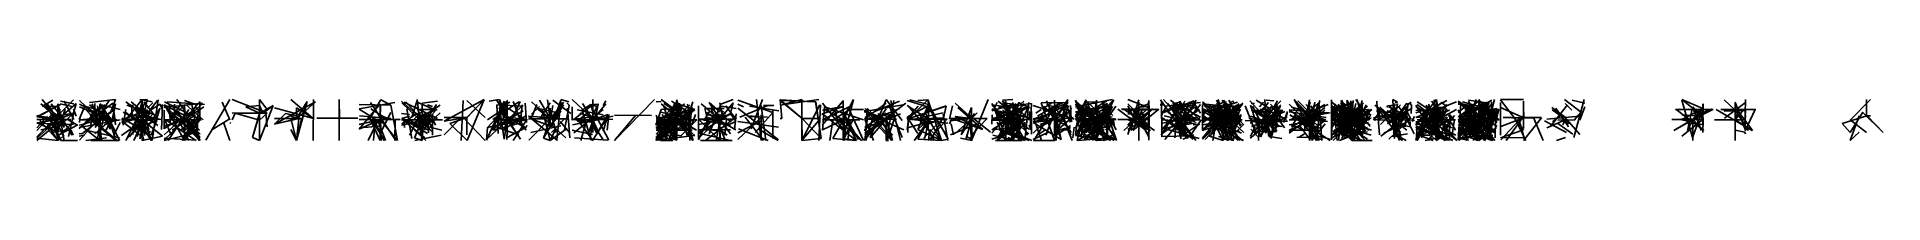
# Model space of a CAD drawing. Header units: metres. Extents: x 0 to 270, y 0 to 6.
import ezdxf

# ---------------------------------------------------------------- set-up
doc = ezdxf.new("R2010")
doc.units = ezdxf.units.M

msp = doc.modelspace()

# ---------------------------------------------------------------- linework, layer by layer
at = {"layer": 'MCD_Layer_0'}
for p, q in [((0.005799, 0.541858), (5.369563, 5.950987)), ((3.136844, 3.065008), (0.766252, 6)), ((2.304462, 5.887195), (0.772145, 4.970162)), ((5.764568, 5.42503), (3.070901, 3.065008)), ((3.462164, 5.764568), (5.42503, 5.369657)), ((3.984473, 5.764662), (5.42503, 3.070901)), ((5.363764, 3.984473), (5.764662, 5.42503)), ((6.203878, 1.7834), (11.119952, 5.457298)), ((6.215511, 5.84332), (9.229268, 3.023451)), ((7.71648, 5.540763), (11.49831, 6)), ((8.467104, 3.66919), (8.472828, 5.406426)), ((9.223451, 3.779799), (10.561462, 5.865479)), ((11.498218, 6), (10.741871, 3.96113)), ((15.40486, 5.986245), (13.010546, 3.022283)), ((15.882623, 5.663365), (13.010546, 0.005685)), ((13.024943, 5.651444), (17.679505, 2.212471)), ((16.785878, 3.104539), (13.803851, 5.639707)), ((14.002017, 0.894177), (15.410454, 5.644383)), ((15.046584, 5.957359), (16.114901, 6)), ((15.40486, 3.051811), (15.40486, 5.962769)), ((15.40486, 5.962769), (16.866392, 5.651536)), ((16.114718, 6), (15.410362, 2.437781)), ((17.664007, 5.839615), (15.410637, 3.00486)), ((15.637964, 5.651536), (17.718569, 3.010637)), ((16.960018, 5.531316), (16.161761, 4.73746)), ((17.718569, 5.968547), (16.866392, 0.017423)), ((18.6, 0.076835), (24.24566, 5.411668)), ((24.245752, 5.450773), (18.605783, 4.836829)), ((18.676835, 5.64566), (24.011668, 3.013816)), ((24.513985, 5.26984), (19.067985, 5.645752)), ((21.613816, 4.4376), (20.49737, 6)), ((21.608032, 3.193372), (23.881498, 5.708266)), ((21.613816, 5.833387), (23.505402, 5.169229)), ((23.817148, 5.657502), (23.820361, 3.013816)), ((24.713985, 0.031945), (28.229629, 6)), ((27.085084, 5.59413), (28.244962, 3.027647)), ((28.571695, 6), (33.717077, 4.018043)), ((32.566574, 4.0573), (32.566574, 5.992319)), ((32.566574, 4.0573), (32.566574, 5.992319)), ((32.582545, 6), (33.717077, 4.517403)), ((34.771695, 2.373461), (40.771695, 5.646595)), ((37.145155, 6), (40.41829, 3.19632)), ((37.967917, 0), (39.563108, 5.716789)), ((40.75933, 5.646595), (37.968015, 3.190186)), ((39.556974, 5.716789), (37.980379, 3.190186)), ((39.556974, 5.716789), (37.980379, 0)), ((38.011728, 3.190186), (39.556974, 5.716789)), ((40.488484, 5.987636), (40.41829, 0.006133)), ((44.232571, 6), (44.251379, 3.260876)), ((44.232571, 6), (44.251379, 0)), ((44.283522, 3.260876), (44.232571, 6)), ((44.238641, 0), (44.23884, 6)), ((52.355997, 5.573029), (47.171788, 4.613258)), ((50.260885, 5.880298), (48.725101, 3.192395)), ((52.529597, 0.005812), (48.817057, 5.572935)), ((51.779047, 5.18524), (50.261073, 6)), ((56.446981, 3.00486), (53.371695, 5.759743)), ((57.884579, 1.206694), (53.377288, 5.495277)), ((53.752988, 5.594406), (58.635977, 3.230812)), ((57.645789, 1.508207), (53.996637, 5.639707)), ((55.631025, 5.860614), (54.87981, 3.391839)), ((58.107321, 4.513067), (55.535198, 5.639707)), ((55.62534, 6), (56.38224, 0)), ((58.635977, 5.745254), (56.38224, 5.482072)), ((65.429798, 6), (59.578028, 2.811775)), ((62.064842, 0.019308), (62.38347, 5.864335)), ((62.919182, 5.858104), (65.571695, 3.366898)), ((62.919182, 5.858104), (65.571695, 3.353822)), ((62.919182, 5.858104), (65.571695, 3.366898)), ((65.43603, 6), (62.925516, 3.347488)), ((65.429798, 6), (62.938592, 3.347488)), ((65.429798, 6), (62.938592, 0)), ((65.771695, 0.039804), (68.372681, 5.753939)), ((66.187455, 5.76331), (67.659922, 6)), ((68.800133, 5.683888), (66.567495, 1.581208)), ((70.539443, 5.653177), (66.697762, 3.05219)), ((69.655314, 2.343421), (67.27979, 5.873537)), ((69.22777, 5.588229), (67.659922, 4.779625)), ((67.660015, 6), (68.84773, 0.93915)), ((67.660015, 4.779625), (68.895235, 5.831599)), ((67.671798, 6), (68.800225, 3.034562)), ((68.366836, 5.588507), (67.671798, 4.779625)), ((67.671891, 6), (67.945137, 3.92231)), ((68.372681, 5.588507), (68.811916, 3.034562)), ((68.79438, 3.105819), (68.79438, 5.861104)), ((68.79438, 3.105819), (68.79438, 5.409807)), ((69.411944, 2.820882), (70.71137, 5.716084)), ((69.68454, 5.700589), (71.226594, 1.734022)), ((71.472284, 5.466776), (71.626768, 2.621121)), ((75.174132, 3.140703), (72.352406, 5.665783)), ((75.174132, 3.140703), (73.53017, 5.919489)), ((75.100521, 5.49623), (73.603013, 3.14655)), ((74.726144, 5.959073), (75.10656, 3.140703)), ((77.081576, 5.594185), (75.10656, 2.008946)), ((77.069307, 5.594185), (75.10656, 3.140703)), ((76.68525, 5.894856), (75.31656, 1.98115)), ((75.507486, 5.907029), (78.106751, 3.931917)), ((76.676815, 5.674601), (76.088029, 0.153259)), ((77.8541, 5.653227), (76.676911, 6)), ((77.959818, 5.109489), (77.554004, 5.502268)), ((78.306751, 6), (81.450155, 3.050115)), ((81.339375, 3.1037), (81.339375, 5.994169)), ((83.240502, 5.825639), (82.885209, 5.138653)), ((90.38982, 6), (84.506751, 0)), ((93.623223, 5.552691), (90.595549, 2.228136)), ((93.623408, 5.413537), (90.595549, 0.037976)), ((90.627797, 5.68279), (91.332255, 5.694618)), ((93.617586, 5.677062), (91.332255, 0.017556)), ((91.352398, 6), (95.137291, 3.112405)), ((94.374528, 3.75939), (91.364318, 6)), ((91.742604, 5.428967), (93.623408, 4.253915)), ((93.623315, 5.852622), (92.121167, 0.503026)), ((92.866374, 5.765027), (95.137291, 4.275075)), ((93.617586, 5.638808), (93.623315, 5.955001)), ((93.617586, 5.413537), (96.272611, 4.523077)), ((95.137106, 0.744745), (93.623315, 5.904366)), ((94.013521, 5.450219), (93.623408, 3.027766)), ((94.013613, 5.444768), (93.623408, 3.027766)), ((94.001786, 5.444768), (93.623408, 3.027766)), ((93.63505, 5.798291), (93.634958, 1.855671)), ((96.003357, 5.68279), (95.112897, 3.033587)), ((98.351515, 5.557056), (99.919119, 4.172844)), ((98.357425, 5.555817), (99.919215, 3.12339)), ((101.871143, 6), (99.919215, 5.269767)), ((101.883248, 5.528365), (99.919215, 3.12339)), ((99.919215, 5.489666), (100.309543, 3.415731)), ((101.474905, 3.955423), (101.883439, 5.528365)), ((107.679215, 4.106163), (102.566691, 5.907707)), ((104.500156, 1.71509), (106.163625, 6)), ((105.964125, 0), (105.32433, 5.986547)), ((109.015351, 3.215258), (108.746876, 6)), ((111.993547, 3.196722), (108.746876, 5.933076)), ((108.746876, 5.83074), (111.962036, 3.196722)), ((108.746876, 5.83074), (113.959988, 5.658163)), ((113.947501, 5.658163), (108.753022, 5.933076)), ((114.405039, 6), (109.015351, 5.213209)), ((111.943598, 5.993854), (109.015351, 5.200722)), ((111.943598, 3.246671), (111.943598, 5.993854)), ((114.746876, 0.268475), (113.947598, 5.658163)), ((113.960085, 5.658163), (114.746876, 0.268475)), ((114.946876, 5.460635), (117.991823, 1.648861)), ((117.974269, 5.699275), (114.952512, 2.26879)), ((117.979905, 5.79037), (114.964338, 2.26879)), ((117.979998, 0.314491), (119.50552, 6)), ((119.493694, 6), (117.979998, 3.027393)), ((119.50552, 6), (117.979998, 3.027393)), ((117.991361, 5.83638), (117.991638, 1.58733)), ((124.26373, 5.454494), (121.576052, 3.524533)), ((121.92609, 0.454668), (124.269627, 5.959004)), ((124.269627, 5.959004), (121.943972, 0.454668)), ((122.711295, 4.28691), (126.229836, 5.740991)), ((127.146876, 5.472566), (124.0675, 3.122751)), ((124.26373, 6), (126.619442, 2.920623)), ((124.26373, 0), (125.373956, 5.862173)), ((126.394772, 0.005992), (124.942593, 5.862173)), ((127.352641, 5.868826), (130.449415, 4.879158)), ((130.44365, 6), (127.538534, 3.11473)), ((130.44951, 5.277123), (127.739832, 5.943863)), ((130.461607, 5.942162), (128.91303, 5.874023)), ((130.44365, 1.693548), (130.448848, 5.837733)), ((130.44365, 5.695691), (130.461512, 5.277123)), ((130.44951, 5.700416), (130.449415, 5.277123)), ((130.44951, 5.695691), (132.396996, 0)), ((136.848589, 3.220284), (134.357901, 5.487298)), ((136.791786, 3.220284), (134.357901, 5.487298)), ((136.779207, 0), (139.194518, 6)), ((140.525954, 4.361056), (139.756195, 5.429283)), ((140.141028, 4.757072), (140.526048, 5.569683)), ((140.570687, 0.005827), (142.672557, 5.406729)), ((140.668986, 5.77972), (143.988786, 3.08533)), ((140.79341, 2.315384), (144.430944, 5.779814)), ((142.901858, 3.07941), (141.28998, 5.823419)), ((142.835511, 6), (141.295712, 5.902735)), ((141.2959, 5.501269), (145.157098, 5.013908)), ((141.680733, 5.788648), (143.605458, 1.121981)), ((141.680733, 5.438211), (142.835605, 3.07941)), ((141.680827, 1.117282), (143.617393, 5.447514)), ((142.829685, 5.231369), (142.835417, 5.538765)), ((143.220437, 5.41857), (142.835605, 3.07941)), ((143.599537, 5.562917), (144.002319, 5.430881)), ((144.354635, 5.394888), (144.409048, 5.406823)), ((145.139242, 5.542618), (144.567679, 0)), ((149.800674, 5.498843), (146.43903, 3.536934)), ((146.950724, 5.500279), (150.892358, 5.555548)), ((146.956759, 5.500279), (148.930641, 0)), ((147.353125, 4.726225), (148.516937, 5.498747)), ((150.096368, 5.498843), (147.558971, 4.321621)), ((149.431511, 5.498843), (147.644317, 0.79053)), ((147.74135, 5.824806), (148.918476, 3.138747)), ((148.912441, 5.885151), (149.162254, 0.0182)), ((148.912441, 4.708121), (150.880959, 5.498651)), ((148.91838, 0), (150.880193, 6)), ((150.880001, 5.555548), (148.918476, 3.138747)), ((148.961484, 3.138747), (150.874158, 6)), ((151.446007, 2.752343), (150.585935, 5.511008)), ((155.12587, 3.079989), (151.973694, 5.745653)), ((151.973694, 5.745653), (154.301544, 1.870195)), ((157.369502, 6), (151.979521, 4.94304)), ((151.979521, 3.669048), (153.519516, 5.566407)), ((152.954049, 3.684275), (151.979615, 5.905818)), ((156.599504, 5.847354), (152.172021, 3.079989)), ((152.184052, 3.383683), (153.51961, 5.955071)), ((152.438211, 3.085816), (156.61304, 5.407839)), ((153.519516, 5.795563), (156.984503, 2.472695)), ((153.51961, 5.676661), (155.264041, 5.614249)), ((153.723952, 5.501457), (155.059604, 1.985337)), ((155.053682, 5.637936), (154.289513, 1.870195)), ((154.493761, 5.543942), (155.059604, 5.370242)), ((155.053682, 3.448444), (155.071259, 5.909954)), ((155.12587, 3.079989), (155.053682, 5.637936)), ((155.053682, 4.619983), (156.016743, 5.600338)), ((157.562001, 5.968418), (155.059604, 3.079989)), ((155.071353, 1.177178), (155.071447, 5.662938)), ((156.599504, 5.467243), (155.45654, 1.182818)), ((155.906488, 5.588307), (157.942112, 1.545916)), ((157.973694, 0.005828), (156.144856, 5.407839)), ((156.599598, 4.043049), (157.574032, 5.968418)), ((161.238568, 5.954723), (159.655288, 0.887105)), ((162.755992, 4.761253), (159.658001, 6)), ((161.238568, 3.065155), (161.238568, 5.605232)), ((161.238568, 3.065155), (161.238568, 5.605232)), ((162.619787, 5.519543), (162.756833, 3.064875)), ((162.754214, 2.775441), (162.723344, 5.842841)), ((168.418592, 0.277922), (164.406811, 5.930334)), ((164.56887, 5.772078), (164.628332, 0.58321)), ((167.47221, 3.027273), (164.883712, 6)), ((164.913304, 4.087291), (167.988443, 5.421336)), ((164.984547, 5.012801), (170.25644, 5.562338)), ((169.12861, 0.385158), (165.445772, 5.455288)), ((165.890855, 5.882653), (169.635104, 3.033117)), ((167.400966, 0.248794), (166.226291, 5.704545)), ((167.418592, 5.682746), (166.409315, 5.435807)), ((166.537701, 0.373191), (166.930373, 5.526531)), ((167.25848, 5.744712), (167.406718, 3.027273)), ((167.25848, 5.744712), (168.926569, 2.540909)), ((167.400966, 2.481076), (169.628517, 5.882653)), ((167.47221, 3.027273), (168.683341, 5.620686)), ((168.02425, 5.77885), (167.596699, 5.267532)), ((167.608573, 4.876623), (168.689185, 5.620686)), ((167.608851, 5.12282), (169.350595, 5.811596)), ((170.298184, 4.013358), (169.116551, 5.809184)), ((169.591597, 4.044898), (169.496143, 5.458998)), ((170.579444, 5.648379), (173.618725, 3.03928)), ((170.959354, 0.127255), (175.898185, 5.407689)), ((171.149309, 4.371099), (173.618817, 5.594027)), ((172.093334, 4.48036), (175.70823, 5.605064)), ((172.099084, 1.595418), (172.858812, 5.569633)), ((172.636023, 5.906043), (176.027388, 0.005843)), ((172.680822, 5.451839), (173.618817, 3.03928)), ((173.684207, 3.03928), (172.853154, 6)), ((173.048581, 5.469462), (173.618817, 2.062329)), ((175.138457, 3.306033), (173.42877, 5.895562)), ((174.779324, 5.704401), (173.456224, 0.005751)), ((173.612974, 0), (173.962369, 5.704401)), ((173.618632, 5.891017), (175.898092, 3.058944)), ((176.479737, 5.453694), (173.618817, 3.03928)), ((176.467957, 5.425126), (173.618817, 1.685109)), ((173.630319, 5.496267), (173.630411, 5.598108)), ((175.90644, 3.045124), (174.432062, 5.894263)), ((174.960282, 5.795947), (175.138457, 5.488383)), ((177.472671, 5.820808), (181.476591, 1.391704)), ((177.702758, 5.459917), (178.19638, 5.3936)), ((178.412394, 5.909392), (180.466309, 4.621695)), ((179.504223, 5.595829), (178.887123, 4.931787)), ((178.899461, 4.065707), (180.244512, 5.545127)), ((179.676861, 6), (179.874367, 2.841532)), ((179.868295, 5.901391), (181.015453, 5.808662)), ((181.552355, 5.82823), (180.084019, 3.29573)), ((182.015999, 5.820904), (180.504384, 4.303505)), ((183.977565, 6), (187.279737, 0)), ((186.810485, 3.044084), (183.983339, 6)), ((187.295501, 3.008982), (184.502998, 5.824214)), ((185.484851, 3.542847), (187.737257, 5.667766)), ((186.235744, 5.936028), (185.672185, 3.356338)), ((186.34435, 5.636697), (186.00176, 4.510494)), ((186.22997, 0), (187.727725, 5.836037)), ((186.22997, 0), (187.439392, 5.460636)), ((186.997911, 5.601228), (186.247384, 1.014939)), ((192.503958, 3.006009), (189.427496, 5.658466)), ((189.433092, 5.963948), (189.444834, 3.046831)), ((189.433183, 4.302148), (192.439192, 5.487746)), ((190.748221, 5.481691), (193.942288, 2.852076)), ((193.192804, 2.636037), (190.828214, 5.841572)), ((192.503958, 3.006009), (190.9305, 5.896522)), ((190.9305, 5.850837), (190.94793, 1.03038)), ((191.123972, 5.449216), (194.69379, 3.458084)), ((191.68769, 5.920557), (193.953939, 2.520174)), ((191.68769, 5.831573), (192.439192, 3.006009)), ((191.699432, 5.665622), (192.439192, 3.006009)), ((192.251225, 3.280667), (192.439284, 5.656081)), ((192.263059, 5.78708), (192.439284, 3.006009)), ((192.433505, 3.006009), (192.621013, 5.829646)), ((192.439284, 4.078404), (194.129889, 5.460683)), ((193.014469, 5.990368), (194.69379, 3.535051)), ((193.929262, 5.82983), (193.139873, 3.011788)), ((193.190694, 6), (194.32969, 1.406773)), ((196.07083, 5.629511), (196.465835, 0.834542)), ((196.096999, 5.610229), (196.143918, 5.770177)), ((199.099937, 5.615095), (198.40046, 6)), ((198.412213, 6), (198.588597, 2.991369)), ((198.582813, 3.03838), (198.582813, 5.482968)), ((198.629824, 2.991369), (201.074411, 5.617207)), ((200.472997, 5.453035), (198.699514, 2.997154)), ((199.105721, 5.571756), (198.776551, 5.540354)), ((200.664899, 5.441649), (200.237573, 2.009916)), ((200.668755, 5.308053), (201.080196, 5.617207)), ((200.899496, 5.488752), (201.20865, 5.077312)), ((204.805101, 6), (201.797054, 2.232928)), ((205.57599, 5.549993), (201.797238, 2.448689)), ((205.960514, 3.019452), (201.979797, 5.655666)), ((206.317724, 5.853309), (202.562332, 3.86833)), ((204.810803, 4.893791), (204.069161, 5.774307)), ((204.433452, 5.424547), (204.810895, 3.013657)), ((204.445776, 5.968822), (204.810895, 0.188354)), ((204.875734, 3.013657), (204.805101, 5.996873)), ((204.810159, 5.782492), (204.822391, 3.013657)), ((205.18751, 3.428992), (204.810895, 5.936081)), ((207.726697, 5.668082), (204.926869, 4.52628)), ((206.31193, 4.966906), (205.564218, 5.549993)), ((207.99715, 5.732452), (213.663612, 2.026169)), ((207.997242, 5.592557), (209.893824, 4.012578)), ((211.024668, 5.803964), (208.008746, 3.399436)), ((210.652107, 3.021536), (208.232762, 5.672076)), ((211.013072, 4.680666), (208.385817, 5.411339)), ((212.650666, 4.529544), (208.611489, 5.672168)), ((209.505065, 5.734016), (211.013072, 3.01583)), ((211.01298, 3.515217), (209.505065, 5.502362)), ((210.635909, 6), (209.505157, 3.018131)), ((212.532676, 5.464443), (209.505157, 5.925451)), ((212.897874, 5.88063), (209.505157, 3.963891)), ((211.01298, 3.125997), (209.505157, 5.549024)), ((212.520987, 5.52261), (210.270803, 4.255645)), ((211.007274, 5.992913), (212.520803, 3.584336)), ((211.007274, 5.886888), (211.01298, 4.11032)), ((211.077957, 3.01583), (211.007274, 5.71653)), ((211.007274, 3.01583), (212.225644, 5.660388)), ((211.007274, 5.558964), (211.778534, 5.42947)), ((211.766937, 1.921248), (211.01298, 5.539453)), ((212.532676, 5.537428), (211.013072, 3.01583)), ((212.692266, 0.005798), (211.422171, 5.660388)), ((212.515189, 3.047214), (213.286633, 5.999448)), ((212.840904, 5.672168), (212.736903, 0.005798)), ((217.540505, 1.552334), (214.197541, 5.937707)), ((214.197642, 5.996342), (217.527498, 6)), ((214.197642, 5.570151), (214.197642, 0.767631)), ((217.527295, 5.763634), (217.540505, 3.329856)), ((217.527396, 1.761466), (217.540404, 5.754895)), ((217.540505, 5.991058), (217.540505, 5.998069)), ((223.524286, 5.994188), (226.012662, 4.109756)), ((226.530002, 5.482565), (224.639854, 5.890434)), ((226.420532, 6), (224.903764, 0.45122)), ((240.700844, 5.987999), (243.789023, 4.703899)), ((240.705063, 6), (243.782647, 3.575811)), ((242.307844, 0.299555), (240.705063, 5.879991)), ((246.91527, 5.95833), (250.042652, 3.04739)), ((250.040234, 5.571395), (246.937221, 3.276575)), ((248.531467, 5.595207), (249.986844, 1.618708)), ((248.531467, 3.047669), (248.531467, 5.523773)), ((250.043954, 6), (249.988704, 3.844327)), ((268.302746, 6), (265.350864, 2.999927)), ((267.750806, 3.665828), (267.750806, 5.990772)), ((3.136844, 3.065008), (0, 3.677953)), ((0, 3.070901), (3.065008, 3.088953)), ((0, 0.005893), (3.677953, 3.082686)), ((0, 0.337106), (3.08278, 3.065008)), ((0, 0.337106), (3.08278, 3.065008)), ((1.532504, 3.565148), (0.005799, 1.868394)), ((0.005799, 3.481807), (3.070807, 3.065008)), ((3.45384, 5.284071), (0.005893, 3.462164)), ((0.005893, 1.456459), (2.304462, 3.983818)), ((0.017772, 2.574595), (3.070714, 3.065008)), ((3.065008, 0), (0.337106, 3.08278)), ((0.583575, 5.36947), (3.840427, 3.070901)), ((3.065008, 3.065008), (0.593396, 5.36947)), ((3.065008, 5.100178), (0.772051, 3.791975)), ((5.369657, 3.984473), (0.784024, 3.163034)), ((1.155084, 4.953606), (3.070901, 4.953045)), ((3.136844, 3.065008), (1.532504, 2.054719)), ((1.538303, 5.320176), (3.070901, 3.065008)), ((1.851277, 3.070807), (3.065008, 3.088953)), ((3.565148, 0.005799), (1.868394, 3.070807)), ((3.070901, 2.216631), (1.921336, 4.13647)), ((5.369657, 3.984473), (1.921429, 3.38799)), ((2.075578, 5.369563), (3.984473, 3.08278)), ((3.065008, 3.065008), (2.216631, 1.921336)), ((2.574595, 3.070714), (3.065008, 3.088953)), ((2.574595, 3.070714), (3.139837, 0.017398)), ((2.580675, 3.070807), (3.065008, 3.088953)), ((2.736414, 3.070807), (3.776073, 0.78393)), ((4.13647, 4.603405), (2.952203, 1.155084)), ((3.065008, 5.363764), (3.984473, 1.921429)), ((3.065008, 3.136844), (3.065008, 5.363764)), ((3.065008, 5.363764), (3.984473, 0.017772)), ((3.065008, 3.136844), (3.065008, 5.363764)), ((3.065008, 3.136844), (3.065008, 3.83126)), ((3.065008, 3.184735), (3.076981, 3.065008)), ((3.065008, 3.088953), (3.065008, 3.184735)), ((3.065008, 3.184735), (3.076981, 3.065008)), ((3.065008, 3.184735), (3.076981, 3.065008)), ((3.065008, 3.088953), (3.065008, 3.184735)), ((3.065008, 3.088953), (3.065008, 3.184735)), ((3.065008, 3.184735), (3.076981, 3.065008)), ((3.136844, 3.065008), (3.065008, 3.139837)), ((3.065008, 3.136844), (3.065008, 0.766252)), ((3.184735, 3.076981), (3.065008, 3.136844)), ((3.065008, 3.088953), (3.065008, 3.136844)), ((3.184735, 3.076981), (3.065008, 3.136844)), ((3.065008, 3.136844), (3.076981, 3.065008)), ((3.184735, 3.076981), (3.065008, 3.136844)), ((3.065008, 3.088953), (3.065008, 3.136844)), ((3.136844, 3.076981), (3.065008, 3.112899)), ((3.136844, 3.076981), (3.065008, 3.112899)), ((3.065008, 3.112899), (3.065008, 0)), ((4.953606, 3.070901), (3.065008, 3.088953)), ((3.065008, 3.065008), (3.088953, 3.065008)), ((3.070714, 3.450005), (3.837059, 3.535778)), ((3.070807, 4.935927), (3.070807, 3.065008)), ((3.070807, 3.065008), (3.088953, 3.065008)), ((3.070807, 0.593396), (5.36947, 2.736414)), ((3.070901, 3.065008), (3.088953, 3.065008)), ((3.070901, 3.065008), (3.088953, 3.065008)), ((3.070901, 3.065008), (3.088953, 3.065008)), ((3.070901, 3.065008), (3.088953, 3.065008)), ((3.076981, 3.065008), (3.136844, 3.065008)), ((3.076981, 3.065008), (3.112899, 3.065008)), ((3.076981, 3.065008), (3.136844, 3.065008)), ((3.076981, 3.065008), (3.136844, 3.065008)), ((3.076981, 3.065008), (3.112899, 3.065008)), ((3.08278, 1.851277), (5.369563, 3.984473)), ((3.088953, 3.065008), (3.184735, 3.076981)), ((3.088953, 3.065008), (3.184735, 3.076981)), ((3.088953, 3.065008), (3.184735, 3.076981)), ((3.088953, 3.065008), (3.184735, 3.076981)), ((3.088953, 3.065008), (3.136844, 3.076981)), ((3.109064, 3.465812), (3.339631, 4.603405)), ((3.112899, 3.065008), (5.363764, 3.984473)), ((3.38799, 5.369657), (5.105042, 4.986437)), ((3.535778, 3.070807), (4.935927, 1.538303)), ((3.653447, 3.070807), (4.276401, 3.070714)), ((5.100178, 0.772051), (3.791975, 3.070901)), ((5.82836, 2.304555), (4.492003, 3.070901)), ((4.597512, 0.583575), (5.36947, 3.840427)), ((5.369657, 4.580301), (5.752689, 3.583575)), ((8.519915, 3.229896), (6.2, 3.029268)), ((6.203508, 2.255747), (9.229083, 3.023451)), ((6.960041, 4.942295), (6.203785, 3.084941)), ((9.618983, 5.273382), (6.203878, 1.693011)), ((6.213572, 2.651094), (6.345416, 3.407349)), ((9.240809, 3.460715), (6.215234, 0.042378)), ((10.741871, 3), (6.215511, 5.340689)), ((6.215511, 4.922999), (10.741963, 3)), ((6.242378, 1.90638), (12.164916, 3.029268)), ((6.475598, 3.040809), (8.519915, 3.040809)), ((9.270723, 3.023451), (6.576235, 0.976826)), ((6.593777, 5.132952), (9.229268, 4.442157)), ((7.091053, 3.040716), (8.31264, 3.029083)), ((9.223451, 2.267104), (7.177195, 4.553688)), ((7.240809, 3.029083), (9.223451, 3.047087)), ((7.710756, 5.206906), (10.753688, 3.022713)), ((7.728114, 3.099437), (9.229176, 4.806297)), ((9.979799, 5.233589), (7.728298, 3.663374)), ((7.878515, 3.040901), (9.484, 3.029083)), ((11.540689, 0.003785), (7.893011, 3.040901)), ((7.9834, 3.029083), (7.903998, 2.272736)), ((9.229268, 2.304404), (8.094377, 5.388884)), ((9.86919, 3.029176), (8.310608, 3.029083)), ((8.467104, 3.66919), (9.229176, 2.110608)), ((8.472828, 0.977195), (10.753688, 3.022713)), ((10.642157, 3.040993), (8.489724, 3.785431)), ((9.223451, 3.023451), (8.504404, 1.894377)), ((8.851002, 5.057889), (9.229268, 3.023451)), ((9.2, 5.309944), (10.913046, 3.029268)), ((9.223451, 4.536146), (9.2, 0.015511)), ((11.54115, 3.029268), (9.216896, 3.418983)), ((10.700877, 3.029176), (9.216896, 1.528114)), ((11.406906, 4.553688), (9.222713, 3.029176)), ((9.223451, 3.094359), (9.223451, 5.292494)), ((9.223451, 5.292494), (12.2, 4.541871)), ((9.223451, 3.094359), (9.223451, 4.536146)), ((9.223451, 3.094359), (9.223451, 4.536146)), ((9.223451, 3.094359), (9.223451, 4.536146)), ((9.223451, 3.779799), (10.561462, 3.029176)), ((9.223451, 3.141631), (9.235269, 3.023451)), ((9.223451, 3.047087), (9.223451, 3.141631)), ((9.223451, 3.141631), (9.235269, 3.023451)), ((9.223451, 3.047087), (9.223451, 3.141631)), ((9.223451, 3.047087), (9.223451, 3.141631)), ((9.223451, 3.141631), (9.235269, 3.023451)), ((9.223451, 3.047087), (9.223451, 3.141631)), ((9.223451, 3.141631), (9.235269, 3.023451)), ((9.223451, 3.047087), (9.223451, 3.141631)), ((9.341631, 3.035269), (9.223451, 3.094359)), ((9.341631, 3.035269), (9.223451, 3.094359)), ((9.341631, 3.035269), (9.223451, 3.094359)), ((9.223451, 3.094359), (9.235269, 3.023451)), ((9.341631, 3.035269), (9.223451, 3.094359)), ((9.341631, 3.035269), (9.223451, 3.094359)), ((9.223451, 3.094359), (9.223451, 3.023451)), ((9.294359, 3.035269), (9.223451, 3.070723)), ((9.660715, 3.040624), (9.223451, 3.047087)), ((11.332952, 3.029268), (9.223451, 3.047087)), ((11.740763, 3.029268), (9.223451, 3.047087)), ((11.473382, 3.029268), (9.223451, 3.047087)), ((9.299437, 3.029176), (9.223451, 3.047087)), ((9.294359, 3.023451), (9.223451, 2.319915)), ((9.294359, 3.023451), (9.223451, 3.016896)), ((9.294359, 3.023451), (9.223451, 3.016896)), ((9.240901, 3.284), (9.229083, 3.023451)), ((9.229176, 4.623673), (9.240993, 1.189364)), ((9.985338, 4.361462), (9.229176, 0.891053)), ((9.229176, 3.023451), (9.247087, 3.023451)), ((9.229176, 3.023451), (9.247087, 3.023451)), ((9.229176, 3.023451), (9.247087, 3.023451)), ((11.509944, 4.713046), (9.229268, 3.023451)), ((9.229268, 3.023451), (9.247087, 3.023451)), ((9.229268, 3.023451), (9.247087, 3.023451)), ((9.235269, 3.023451), (9.294359, 3.023451)), ((9.235269, 3.023451), (9.294359, 3.023451)), ((9.235269, 3.023451), (9.294359, 3.023451)), ((9.235269, 3.023451), (9.294359, 3.023451)), ((9.235269, 3.023451), (9.294359, 3.023451)), ((9.240716, 3.023451), (9.247087, 3.023451)), ((9.240901, 5.397009), (10.741686, 1.678515)), ((9.247087, 3.023451), (9.341631, 3.035269)), ((9.247087, 3.023451), (9.341631, 3.035269)), ((9.247087, 3.023451), (9.341631, 3.035269)), ((9.247087, 3.023451), (9.341631, 3.035269)), ((9.247087, 3.023451), (9.341631, 3.035269)), ((9.294359, 3.023451), (9.979799, 5.233589)), ((11.433589, 1.528298), (9.863374, 3.029176)), ((9.86919, 2.272828), (11.606426, 3.029268)), ((9.985615, 4.361462), (12.065479, 0.013572)), ((10.823673, 3.040993), (10.141003, 1.516573)), ((10.335168, 3.785615), (11.433589, 0.393777)), ((11.510036, 5.384083), (10.741963, 1.678515)), ((11.588884, 3.029268), (11.006297, 3.418983)), ((11.142295, 5.298218), (11.476983, 2.27292)), ((12.4, 3.010637), (15.40486, 3.028336)), ((12.4, 0.710041), (15.5779, 3.022283)), ((16.203026, 4.47602), (12.405685, 3.032462)), ((15.058322, 1.783677), (12.41724, 3.26685)), ((15.316552, 0.624943), (12.417331, 2.83182)), ((14.606694, 3.237964), (12.417423, 2.524072)), ((12.635488, 2.259331), (12.992481, 4.559927)), ((15.40486, 2.652728), (12.635488, 4.137368)), ((16.611004, 1.156075), (12.957634, 4.137368)), ((15.475287, 3.00486), (13.104264, 3.1779)), ((15.451811, 3.00486), (13.104264, 3.1779)), ((15.451811, 4.339019), (13.156901, 5.147272)), ((13.156901, 0.241541), (16.959927, 3.848602)), ((13.294177, 3.761669), (18.056946, 3.057588)), ((16.248602, 2.259331), (13.417973, 3.808712)), ((15.410546, 3.026502), (13.556075, 0.557634)), ((13.741311, 1.51967), (17.587529, 2.916735)), ((15.66685, 3.362678), (13.779826, 1.507932)), ((16.193306, 3.104448), (13.87116, 1.508024)), ((13.908024, 5.218799), (13.955066, 3.149014)), ((13.91967, 5.187529), (15.410637, 3.00486)), ((16.719762, 0.005685), (14.398808, 3.808712)), ((14.606694, 3.237964), (18.051536, 5.318569)), ((14.659147, 5.060706), (15.058505, 1.341311)), ((14.659331, 0.592481), (15.410546, 3.00486)), ((14.659331, 1.017973), (15.410546, 3.00486)), ((14.837781, 2.846034), (17.467309, 3.022192)), ((14.924072, 3.010454), (15.40486, 3.028336)), ((15.637964, 0.017423), (14.924072, 3.010454)), ((16.208803, 4.319762), (15.034938, 3.507199)), ((15.058505, 0.235488), (16.537368, 4.211004)), ((15.422283, 0), (15.246309, 5.067309)), ((15.40486, 3.075287), (15.40486, 4.554241)), ((15.40486, 4.554241), (16.248602, 4.137368)), ((15.40486, 3.075287), (15.40486, 3.709124)), ((15.40486, 3.709124), (18.4, 3.010362)), ((15.40486, 3.122238), (15.416598, 3.00486)), ((15.40486, 3.028336), (15.40486, 3.122238)), ((15.40486, 3.122238), (15.416598, 3.00486)), ((15.40486, 3.028336), (15.40486, 3.122238)), ((15.40486, 3.028336), (15.40486, 3.122238)), ((15.40486, 3.122238), (15.416598, 3.00486)), ((15.40486, 3.028336), (15.40486, 3.122238)), ((15.40486, 3.122238), (15.416598, 3.00486)), ((15.522238, 3.016598), (15.40486, 3.075287)), ((15.40486, 3.075287), (15.40486, 2.652728)), ((15.522238, 3.016598), (15.40486, 3.075287)), ((15.40486, 3.075287), (15.416598, 3.00486)), ((15.522238, 3.016598), (15.40486, 3.075287)), ((15.522238, 3.016598), (15.40486, 3.075287)), ((15.40486, 3.075287), (15.40486, 2.652728)), ((15.40486, 3.028336), (15.40486, 3.075287)), ((15.475287, 3.016598), (15.40486, 3.051811)), ((15.475287, 3.016598), (15.40486, 3.051811)), ((15.432462, 3.010637), (15.40486, 3.028336)), ((15.40486, 3.00486), (15.40486, 3.028336)), ((17.618799, 3.010546), (15.40486, 3.028336)), ((17.107382, 3.010637), (15.40486, 3.028336)), ((15.422283, 3.00486), (15.40486, 3.00486)), ((15.410362, 3.00486), (15.428336, 3.00486)), ((15.451811, 4.339019), (15.410546, 3.44961)), ((15.410546, 3.00486), (15.428336, 3.00486)), ((15.410637, 3.00486), (15.428336, 3.00486)), ((15.410637, 3.00486), (15.428336, 3.00486)), ((15.410637, 3.00486), (15.428336, 3.00486)), ((15.410637, 3.00486), (15.428336, 3.00486)), ((15.416598, 3.00486), (15.475287, 3.00486)), ((15.416598, 3.00486), (15.475287, 3.00486)), ((15.416598, 3.00486), (15.475287, 3.00486)), ((15.416598, 3.00486), (15.475287, 3.00486)), ((15.416598, 3.00486), (15.451811, 3.00486)), ((18.386245, 0.610546), (15.422283, 3.00486)), ((15.422283, 3.00486), (18.386245, 0.610546)), ((15.428336, 3.00486), (15.522238, 3.016598)), ((15.428336, 3.00486), (15.522238, 3.016598)), ((15.428336, 3.00486), (15.475287, 3.016598)), ((15.428336, 3.00486), (15.522238, 3.016598)), ((15.428336, 3.00486), (15.522238, 3.016598)), ((15.475287, 3.00486), (15.428336, 0.605777)), ((16.87602, 0.005685), (15.432462, 3.010637)), ((15.475287, 3.00486), (15.498762, 1.47116)), ((15.475287, 3.00486), (15.498762, 1.403851)), ((16.398258, 1.555158), (15.549014, 4.888583)), ((15.746355, 0.709766), (15.5779, 3.022283)), ((18.039707, 4.707382), (15.762769, 1.379826)), ((16.739019, 3.010546), (15.84961, 3.010546)), ((16.960018, 3.848602), (16.537368, 3.998258)), ((16.739019, 0.756901), (17.547272, 3.010637)), ((17.931316, 4.512976), (17.489042, 3.057497)), ((18.368547, 4.466392), (18.051536, 5.318569)), ((18.4, 5.264007), (18.239615, 1.602109)), ((18.6, 5.171341), (20.109708, 3.252031)), ((18.6056, 5.229173), (21.625474, 3.644375)), ((18.6056, 4.444669), (18.617442, 2.278515)), ((18.6056, 1.696149), (18.6056, 3.626383)), ((18.605691, 5.171341), (21.613724, 2.40694)), ((18.605691, 1.732685), (23.129398, 4.476982)), ((18.605691, 2.100427), (21.613632, 3.008032)), ((20.873466, 2.897783), (18.605691, 0.810942)), ((19.745454, 3.702483), (18.605783, 5.161794)), ((18.691522, 3.025382), (23.968339, 3.01354)), ((19.636857, 0.757608), (18.734667, 3.013724)), ((18.881544, 3.025474), (23.271134, 0.005783)), ((21.608032, 0), (18.965631, 4.70565)), ((22.244375, 4.51774), (19.217249, 0.017442)), ((19.351274, 5.269748), (19.556534, 2.273466)), ((19.487135, 3.025199), (21.608032, 3.031533)), ((21.00694, 5.269748), (19.561307, 3.013724)), ((21.608032, 5.264057), (19.561307, 3.013724)), ((19.733704, 5.00436), (21.613816, 3.008032)), ((19.745454, 3.837242), (23.86984, 0.281544)), ((23.222757, 3.777482), (19.784468, 1.509708)), ((21.220186, 3.013632), (20.057016, 3.013448)), ((20.104016, 3.022445), (20.121458, 5.311975)), ((21.678533, 3.008032), (20.104016, 4.312205)), ((21.678533, 3.008032), (20.104016, 4.052417)), ((20.318272, 3.025382), (21.867178, 3.013632)), ((22.226383, 0.005691), (20.700427, 3.013632)), ((20.844825, 3.013632), (21.608032, 3.031533)), ((21.00694, 3.013724), (21.608032, 3.031533)), ((21.029155, 1.509524), (22.912205, 3.013724)), ((21.098187, 3.02529), (22.036912, 3.025107)), ((23.030165, 3.013724), (21.253968, 0.0056)), ((23.761794, 3.777482), (21.490623, 0.005691)), ((21.497783, 3.013724), (21.608032, 3.031533)), ((21.608032, 3.078533), (21.608032, 5.264057)), ((21.608032, 3.008032), (24.433387, 4.905402)), ((21.608032, 1.718272), (21.625382, 3.267178)), ((21.608032, 3.125534), (21.619782, 3.008032)), ((21.608032, 3.031533), (21.608032, 3.125534)), ((21.608032, 3.125534), (21.619782, 3.008032)), ((21.608032, 3.031533), (21.608032, 3.125534)), ((21.608032, 3.031533), (21.608032, 3.125534)), ((21.608032, 3.125534), (21.619782, 3.008032)), ((21.608032, 3.031533), (21.608032, 3.125534)), ((21.608032, 3.125534), (21.619782, 3.008032)), ((21.725534, 3.019782), (21.608032, 3.078533)), ((21.608032, 3.078533), (21.608032, 3.008032)), ((21.725534, 3.019782), (21.608032, 3.078533)), ((21.725534, 3.019782), (21.608032, 3.078533)), ((21.608032, 3.078533), (21.619782, 3.008032)), ((21.608032, 3.078533), (21.608032, 0)), ((21.725534, 3.019782), (21.608032, 3.078533)), ((21.608032, 3.078533), (21.608032, 0)), ((21.725534, 3.019782), (21.608032, 3.078533)), ((21.608032, 3.078533), (21.608032, 0)), ((21.608032, 3.031533), (21.608032, 3.078533)), ((21.678533, 3.019782), (21.608032, 3.055033)), ((24.050773, 3.013816), (21.608032, 3.031533)), ((22.988948, 3.013816), (21.608032, 3.031533)), ((21.608032, 0), (23.829173, 3.025474)), ((21.608032, 3.008032), (21.699647, 3.025382)), ((21.608032, 0), (23.771341, 3.013724)), ((21.678533, 3.008032), (21.608032, 1.457016)), ((21.613632, 3.008032), (21.631533, 3.008032)), ((21.613724, 3.099647), (21.625382, 3.083674)), ((21.613724, 3.008032), (21.631533, 3.008032)), ((22.377482, 2.890623), (21.613724, 3.008032)), ((21.613724, 3.008032), (21.631533, 3.008032)), ((21.613724, 3.008032), (21.631533, 3.008032)), ((21.613816, 2.691513), (23.505219, 5.348511)), ((21.625474, 4.671134), (21.613816, 3.008032)), ((21.613816, 3.008032), (21.631533, 3.008032)), ((21.613816, 3.008032), (21.631533, 3.008032)), ((21.619782, 3.008032), (21.678533, 3.008032)), ((21.619782, 3.008032), (21.678533, 3.008032)), ((21.619782, 3.008032), (21.678533, 3.008032)), ((21.619782, 3.008032), (21.678533, 3.008032)), ((21.619782, 3.008032), (21.655033, 3.008032)), ((21.622445, 1.521458), (23.911975, 3.013724)), ((21.62529, 3.436912), (21.625107, 3.008032)), ((21.631533, 3.008032), (21.725534, 3.019782)), ((21.631533, 3.008032), (21.725534, 3.019782)), ((21.631533, 3.008032), (21.725534, 3.019782)), ((21.631533, 3.008032), (21.725534, 3.019782)), ((21.631533, 3.008032), (21.725534, 3.019782)), ((21.655033, 3.008032), (23.864057, 0.467985)), ((21.678533, 3.008032), (23.864057, 0.956534)), ((21.683674, 3.013724), (23.760141, 0.017258)), ((21.793372, 5.281498), (24.308266, 3.013816)), ((23.771341, 1.509708), (21.852031, 3.013724)), ((23.38836, 1.509799), (22.652417, 5.281498)), ((23.881498, 4.388948), (23.117832, 4.923578)), ((23.436829, 1.133704), (23.60436, 4.517832)), ((25.746898, 1.649501), (28.244962, 3.174475)), ((28.571695, 4.00256), (32.566574, 4.02609)), ((28.571695, 4.00256), (32.566574, 4.02609)), ((28.571695, 3.00384), (28.987056, 4.002438)), ((32.566574, 2.99616), (28.987056, 4.018043)), ((28.987056, 4.018043), (32.566574, 3.99488)), ((28.987056, 4.002438), (32.566574, 3.99488)), ((32.566574, 5.145383), (30.576693, 4.929595)), ((30.592298, 4.929595), (32.574255, 3.99488)), ((31.567854, 0.415361), (32.589738, 3.99488)), ((32.628994, 3.99488), (31.567854, 0.415361)), ((32.566574, 5.145383), (32.574133, 3.99488)), ((32.566574, 5.145383), (33.073493, 4.01085)), ((32.566574, 3.99488), (33.717077, 4.501798)), ((32.566574, 4.08851), (32.582179, 3.99488)), ((32.566574, 4.02609), (32.566574, 4.08851)), ((32.566574, 4.08851), (32.582179, 3.99488)), ((32.566574, 4.02609), (32.566574, 4.08851)), ((32.566574, 4.08851), (32.582179, 3.99488)), ((32.566574, 4.02609), (32.566574, 4.08851)), ((32.660204, 4.010485), (32.566574, 4.0573)), ((32.660204, 4.010485), (32.566574, 4.0573)), ((32.566574, 4.0573), (32.566574, 2.99616)), ((32.660204, 4.010485), (32.566574, 4.0573)), ((32.582545, 4.00256), (32.566574, 4.02609)), ((33.717077, 4.018043), (32.566574, 2.99616)), ((32.566574, 3.99488), (33.717077, 4.002438)), ((33.717077, 4.002438), (32.566574, 3.99488)), ((32.574133, 3.99488), (32.566574, 3.99488)), ((32.589738, 3.99488), (32.566574, 3.99488)), ((32.574255, 5.145383), (32.574133, 0)), ((32.574255, 3.99488), (32.597784, 3.99488)), ((32.574255, 3.99488), (32.597784, 3.99488)), ((32.574255, 3.99488), (32.597784, 3.99488)), ((32.582179, 3.99488), (32.628994, 3.99488)), ((32.582179, 3.99488), (32.628994, 3.99488)), ((32.589738, 0), (34.571695, 5.145383)), ((32.597784, 3.99488), (32.660204, 4.010485)), ((32.597784, 3.99488), (32.660204, 4.010485)), ((32.597784, 3.99488), (32.660204, 4.010485)), ((32.628994, 3.99488), (34.564014, 5.145383)), ((32.628994, 3.99488), (34.564014, 5.145383)), ((33.089098, 4.01085), (34.571695, 5.145383)), ((33.717077, 2.020603), (33.501289, 4.00256)), ((33.717077, 2.004998), (33.501289, 4.00256)), ((34.771695, 4.791413), (40.488484, 3.196223)), ((34.771695, 3.19632), (37.961881, 3.21511)), ((34.771695, 2.373461), (38.379055, 3.20294)), ((34.777828, 2.373461), (36.385188, 3.936621)), ((34.777828, 2.373461), (37.980282, 3.190186)), ((36.372824, 3.936621), (37.968015, 3.598501)), ((37.145155, 3.60736), (37.974635, 3.19632)), ((37.961881, 0), (37.145155, 3.208587)), ((37.961881, 4.78528), (40.488484, 3.208684)), ((37.961881, 3.240033), (37.961881, 4.78528)), ((37.961881, 4.78528), (40.488484, 3.208684)), ((38.011728, 3.190186), (37.961881, 3.598501)), ((37.961881, 3.264956), (37.974343, 3.190186)), ((37.961881, 3.21511), (37.961881, 3.264956)), ((37.961881, 3.264956), (37.974343, 3.190186)), ((37.961881, 3.21511), (37.961881, 3.264956)), ((38.036651, 3.202648), (37.961881, 3.240033)), ((38.036651, 3.202648), (37.961881, 3.240033)), ((37.961881, 3.240033), (37.961881, 3.190186)), ((38.036651, 3.202648), (37.961881, 3.240033)), ((38.708315, 3.19632), (37.961881, 3.21511)), ((37.961881, 3.190186), (37.961881, 3.21511)), ((37.961881, 3.190186), (37.986804, 3.190186)), ((38.366691, 3.20294), (37.968015, 3.190186)), ((37.968015, 3.190186), (37.986804, 3.190186)), ((37.968015, 3.190186), (37.986804, 3.190186)), ((37.974343, 3.190186), (38.011728, 3.190186)), ((37.974343, 3.190186), (38.011728, 3.190186)), ((38.370195, 3.594996), (37.974635, 0.006133)), ((37.986804, 3.190186), (38.036651, 3.202648)), ((37.986804, 3.190186), (38.036651, 3.202648)), ((38.708315, 3.19632), (38.370195, 1.601129)), ((40.971695, 3.267145), (44.232571, 3.286352)), ((40.971695, 3.267145), (46.971695, 3.266946)), ((44.232571, 3.337303), (44.245309, 3.260876)), ((44.232571, 3.286352), (44.232571, 3.337303)), ((44.308998, 3.273614), (44.232571, 3.311827)), ((44.232571, 3.311827), (44.232571, 3.260876)), ((44.232571, 3.260876), (46.971695, 3.279684)), ((46.971695, 3.279684), (44.232571, 3.260876)), ((46.971695, 3.266946), (44.232571, 3.260876)), ((44.238641, 3.260876), (44.232571, 3.260876)), ((44.23884, 3.260876), (44.258046, 3.260876)), ((44.258046, 3.260876), (44.308998, 3.273614)), ((50.291256, 3.071568), (47.171695, 1.645362)), ((47.171788, 3.077473), (50.243263, 3.095565)), ((47.177319, 2.346326), (50.248981, 3.071568)), ((47.177506, 1.645362), (50.248981, 5.357903)), ((51.779047, 5.184302), (47.177506, 5.259573)), ((47.177506, 4.589636), (50.249074, 2.660907)), ((47.189411, 2.375853), (50.248981, 2.987017)), ((51.784765, 3.221922), (47.189505, 3.613179)), ((47.706182, 3.077192), (47.460685, 3.077286)), ((49.970207, 3.077286), (48.484854, 0.017716)), ((50.243263, 0), (48.817057, 3.077286)), ((51.354419, 3.089378), (48.846397, 4.612976)), ((50.85199, 0.005718), (48.954663, 3.077286)), ((49.246653, 0.005624), (49.518021, 3.077286)), ((50.784874, 0.005812), (49.300645, 3.089284)), ((49.547548, 3.077286), (50.243263, 3.095565)), ((51.022778, 0.005718), (49.837476, 3.077286)), ((50.243263, 5.010983), (50.248981, 3.077567)), ((50.243263, 4.607352), (50.393617, 0.01781)), ((50.243263, 3.119561), (50.243263, 4.607352)), ((50.243263, 4.607352), (50.247668, 3.07738)), ((50.243263, 3.191551), (50.255261, 3.071568)), ((50.243263, 3.095565), (50.243263, 3.191551)), ((50.243263, 3.095565), (50.243263, 3.191551)), ((50.243263, 3.191551), (50.255261, 3.071568)), ((50.363246, 3.083566), (50.243263, 3.143558)), ((50.243263, 3.143558), (50.243263, 3.071568)), ((50.243263, 3.143558), (50.255261, 3.071568)), ((50.363246, 3.083566), (50.243263, 3.143558)), ((50.243263, 3.143558), (50.243263, 1.535784)), ((50.243263, 3.095565), (50.243263, 3.143558)), ((50.315253, 3.083566), (50.243263, 3.119561)), ((52.272477, 3.077099), (50.243263, 3.095565)), ((50.315253, 3.071568), (50.243263, 1.313159)), ((50.315253, 3.071568), (50.243263, 0.288991)), ((50.248981, 5.100783), (50.248793, 2.987017)), ((50.261073, 5.100783), (50.248793, 3.071568)), ((50.248981, 3.071568), (50.267259, 3.071568)), ((50.249074, 1.026231), (51.784765, 4.099767)), ((51.784765, 3.075974), (50.249074, 3.680295)), ((50.249074, 3.071568), (50.267259, 3.071568)), ((50.249074, 3.071568), (50.267259, 3.071568)), ((52.744723, 0.000094), (50.249168, 3.071568)), ((52.182678, 3.077286), (50.249262, 3.07738)), ((50.255261, 3.071568), (50.315253, 3.071568)), ((50.255261, 3.071568), (50.315253, 3.071568)), ((50.267259, 3.071568), (50.363246, 3.083566)), ((50.267259, 3.071568), (50.315253, 3.083566)), ((50.267259, 3.071568), (50.363246, 3.083566)), ((50.36409, 3.089378), (52.272477, 3.077099)), ((52.74463, 0.000094), (51.784952, 5.184302)), ((52.355997, 0.005812), (52.431268, 3.07738)), ((52.356934, 3.089378), (53.171695, 3.077286)), ((53.371695, 3.951949), (54.515849, 3.825126)), ((53.371695, 3.010637), (56.376555, 3.028336)), ((53.371695, 2.259422), (57.374079, 3.022283)), ((59.371695, 3.010546), (53.371695, 3.010637)), ((56.602506, 3.010546), (53.371695, 2.259422)), ((53.37738, 3.259697), (57.133364, 1.043283)), ((54.504111, 3.566713), (53.377472, 3.221183)), ((53.389026, 2.447134), (55.631025, 4.002384)), ((56.763533, 0.381293), (53.545927, 3.010546)), ((56.376555, 1.878038), (53.750237, 3.022283)), ((53.780406, 1.883631), (53.750237, 3.010546)), ((54.128595, 4.637047), (54.87981, 0.299221)), ((54.140241, 2.787254), (54.87981, 2.384594)), ((54.414978, 3.010546), (57.295216, 1.51967)), ((54.520709, 0.756809), (56.045973, 3.761761)), ((56.600122, 4.512976), (55.089255, 3.010546)), ((55.249732, 0.378542), (56.393978, 3.00486)), ((56.423506, 3.00486), (55.249732, 0.378542)), ((55.249732, 0.378542), (56.393978, 3.00486)), ((56.602506, 3.010546), (55.448724, 3.010454)), ((57.374079, 3.773498), (55.535198, 2.259331)), ((56.376555, 3.00486), (55.616995, 4.8884)), ((56.423506, 3.00486), (55.62534, 4.002384)), ((55.62534, 4.002384), (56.393978, 3.00486)), ((59.011401, 5.189363), (55.631117, 3.014397)), ((56.393978, 0), (55.631117, 4.002384)), ((57.790035, 4.513067), (56.097692, 4.512884)), ((56.158948, 3.010546), (56.376555, 3.028336)), ((56.376555, 3.051811), (56.376555, 5.258505)), ((56.376555, 3.756075), (58.576096, 4.512976)), ((56.376555, 0), (56.631392, 3.761669)), ((56.376555, 3.075287), (56.376555, 3.756075)), ((56.376555, 3.028336), (56.376555, 3.122238)), ((56.376555, 3.122238), (56.388293, 3.00486)), ((56.376555, 3.028336), (56.376555, 3.122238)), ((56.376555, 3.122238), (56.388293, 3.00486)), ((56.376555, 3.028336), (56.376555, 3.122238)), ((56.376555, 3.028336), (56.376555, 3.122238)), ((56.376555, 3.122238), (56.388293, 3.00486)), ((56.376555, 3.075287), (56.388293, 3.00486)), ((56.376555, 3.075287), (56.376555, 2.253645)), ((56.493932, 3.016598), (56.376555, 3.075287)), ((56.493932, 3.016598), (56.376555, 3.075287)), ((56.376555, 3.075287), (56.376555, 0)), ((56.493932, 3.016598), (56.376555, 3.075287)), ((56.376555, 3.075287), (56.388293, 3.00486)), ((56.493932, 3.016598), (56.376555, 3.075287)), ((56.376555, 3.028336), (56.376555, 3.075287)), ((56.446981, 3.016598), (56.376555, 3.051811)), ((56.376555, 3.051811), (56.376555, 2.253645)), ((58.561057, 3.010637), (56.376555, 3.028336)), ((57.231117, 3.010637), (56.376555, 3.028336)), ((56.376555, 3.00486), (56.376555, 3.028336)), ((57.374079, 3.022283), (56.376555, 3.00486)), ((57.306862, 3.010546), (56.376555, 2.253645)), ((56.38224, 3.00486), (56.376555, 3.00486)), ((56.376555, 3.00486), (56.40003, 3.00486)), ((56.38224, 3.00486), (57.12777, 3.935167)), ((58.6302, 3.230812), (56.38224, 2.077029)), ((56.38224, 0), (56.382332, 3.00486)), ((56.38224, 3.00486), (56.40003, 3.00486)), ((56.38224, 3.00486), (56.40003, 3.00486)), ((57.145193, 2.163503), (56.38224, 3.00486)), ((56.382332, 2.2453), (58.260095, 4.274094)), ((56.382332, 1.611371), (59.022956, 4.034296)), ((56.769586, 3.335993), (56.382332, 3.00486)), ((57.884579, 3.299312), (56.382332, 3.00486)), ((56.382332, 3.00486), (56.40003, 3.00486)), ((56.382332, 3.00486), (56.40003, 3.00486)), ((56.382332, 3.00486), (56.40003, 3.00486)), ((56.388293, 3.00486), (56.446981, 3.00486)), ((56.388293, 3.00486), (56.446981, 3.00486)), ((56.388293, 3.00486), (56.446981, 3.00486)), ((56.388293, 3.00486), (56.446981, 3.00486)), ((56.388293, 3.00486), (56.423506, 3.00486)), ((56.40003, 3.00486), (56.493932, 3.016598)), ((56.40003, 3.00486), (56.446981, 3.016598)), ((56.40003, 3.00486), (56.493932, 3.016598)), ((56.40003, 3.00486), (56.493932, 3.016598)), ((56.40003, 3.00486), (56.446981, 3.016598)), ((56.446981, 3.00486), (57.878985, 2.163503)), ((56.446981, 3.00486), (57.878985, 2.725997)), ((56.592878, 4.512884), (56.671007, 4.513067)), ((57.374079, 3.397891), (56.707687, 1.508207)), ((56.98224, 3.010546), (58.477609, 5.264099)), ((57.12777, 3.228427), (57.88467, 1.717561)), ((57.133547, 5.204402), (57.88467, 4.968822)), ((57.323643, 1.144154), (57.196821, 3.010637)), ((58.340516, 2.259422), (57.640929, 3.761761)), ((57.884579, 3.859422), (57.884762, 0.774049)), ((59.571695, 3.353924), (62.919182, 3.37364)), ((59.571695, 0.843308), (62.064842, 3.366795)), ((59.591002, 2.811775), (62.925414, 3.347488)), ((62.971487, 3.347488), (60.408567, 2.493147)), ((65.571695, 0.006334), (62.38347, 3.353719)), ((62.919182, 3.425945), (62.932259, 3.347488)), ((62.919182, 3.37364), (62.919182, 3.425945)), ((62.997639, 3.360564), (62.919182, 3.399792)), ((62.919182, 3.399792), (62.919182, 0.836872)), ((62.997639, 3.360564), (62.919182, 3.399792)), ((62.919182, 3.347488), (62.919182, 3.37364)), ((62.919182, 3.347488), (62.945335, 3.347488)), ((62.925618, 3.347488), (62.945335, 3.347488)), ((62.932259, 3.347488), (62.971487, 3.347488)), ((62.945335, 3.347488), (62.997639, 3.360564)), ((68.865638, 3.034562), (65.801571, 0.161999)), ((71.443707, 2.992902), (65.920611, 1.912073)), ((68.79438, 4.982263), (65.942508, 3.040314)), ((68.79438, 4.982263), (65.942508, 1.900196)), ((66.561649, 1.581208), (68.800133, 3.034562)), ((67.49384, 1.001036), (67.279883, 5.232035)), ((67.279976, 5.232035), (71.175471, 5.019191)), ((67.341027, 3.040314), (68.79438, 3.034562)), ((68.79438, 4.127175), (67.34112, 1.912073)), ((67.487995, 2.62576), (68.420001, 5.393756)), ((67.660015, 4.779625), (68.800225, 3.034562)), ((69.886993, 1.581301), (67.671891, 4.779625)), ((68.366836, 0.18269), (67.671891, 4.779625)), ((68.43197, 5.393756), (67.945137, 3.92231)), ((68.084404, 1.531848), (71.633355, 3.657971)), ((68.366836, 0.18269), (68.812009, 3.034562)), ((68.812009, 3.034562), (68.366836, 0.18269)), ((68.380939, 2.672058), (71.153574, 4.346792)), ((68.385578, 2.660182), (71.153574, 3.040407)), ((68.420093, 5.393756), (68.800225, 3.034562)), ((68.431877, 5.393756), (68.800225, 3.034562)), ((68.580701, 4.951552), (71.475902, 3.040407)), ((68.865638, 3.034562), (68.746875, 0.160793)), ((68.79438, 3.462106), (71.348047, 1.900104)), ((71.348326, 3.052098), (68.79438, 3.462106)), ((68.79438, 3.153324), (68.806256, 3.034562)), ((68.79438, 3.058314), (68.79438, 3.153324)), ((68.79438, 3.153324), (68.806256, 3.034562)), ((68.79438, 3.153324), (68.806256, 3.034562)), ((68.79438, 3.153324), (68.806256, 3.034562)), ((68.79438, 3.058314), (68.79438, 3.153324)), ((68.913142, 3.046438), (68.79438, 3.105819)), ((68.79438, 3.105819), (68.79438, 2.607017)), ((68.913142, 3.046438), (68.79438, 3.105819)), ((68.79438, 3.058314), (68.79438, 3.105819)), ((68.913142, 3.046438), (68.79438, 3.105819)), ((68.79438, 3.058314), (68.79438, 3.105819)), ((68.79438, 3.105819), (68.806256, 3.034562)), ((68.79438, 3.058314), (68.79438, 3.105819)), ((68.79438, 3.082067), (68.79438, 0.801831)), ((68.865638, 3.046438), (68.79438, 3.082067)), ((68.865638, 3.046438), (68.79438, 3.082067)), ((68.79438, 3.082067), (68.79438, 2.607017)), ((71.759818, 3.040407), (68.79438, 3.058314)), ((71.759818, 3.040407), (68.79438, 3.058314)), ((71.153574, 3.040407), (68.79438, 3.058314)), ((70.539443, 3.040407), (68.79438, 3.058314)), ((68.79438, 3.034562), (68.79438, 3.058314)), ((71.348047, 3.040221), (68.79438, 3.034562)), ((68.79438, 3.034562), (68.818133, 3.034562)), ((68.812009, 3.034562), (68.79438, 3.034562)), ((68.79438, 3.034562), (68.818133, 3.034562)), ((70.742081, 0.18269), (68.800133, 3.034562)), ((68.800225, 3.034562), (68.818133, 3.034562)), ((68.800225, 3.034562), (68.818133, 3.034562)), ((68.800225, 3.034562), (68.818133, 3.034562)), ((68.800225, 3.034562), (68.818133, 3.034562)), ((68.806256, 3.034562), (68.865638, 3.034562)), ((68.806256, 3.034562), (68.841885, 3.034562)), ((68.806256, 3.034562), (68.841885, 3.034562)), ((68.806256, 3.034562), (68.865638, 3.034562)), ((68.806256, 3.034562), (68.841885, 3.034562)), ((69.886993, 1.581301), (68.812009, 3.034562)), ((68.818133, 3.034562), (68.913142, 3.046438)), ((68.818133, 3.034562), (68.865638, 3.046438)), ((68.818133, 3.034562), (68.913142, 3.046438)), ((68.818133, 3.034562), (68.913142, 3.046438)), ((68.818133, 3.034562), (68.865638, 3.046438)), ((68.841885, 3.034562), (69.886993, 1.581301)), ((68.865638, 3.034562), (70.979606, 5.016871)), ((68.865638, 3.034562), (70.742081, 0.18269)), ((71.759818, 3.135417), (69.68454, 0)), ((70.539443, 3.467951), (71.348047, 3.040221)), ((71.348326, 1.91198), (70.539443, 3.040407)), ((70.539443, 2.945397), (71.589005, 1.532033)), ((70.991853, 5.225633), (70.77669, 2.672151)), ((70.779009, 2.660275), (71.153574, 3.135417)), ((71.959818, 3.539329), (77.070362, 3.158914)), ((71.959818, 3.539329), (76.178413, 0.005942)), ((71.959818, 3.146741), (75.100521, 3.16524)), ((73.557774, 3.158818), (71.959818, 3.146741)), ((75.10656, 3.218914), (71.965378, 0.047061)), ((75.100521, 2.159233), (72.286368, 3.158914)), ((72.286368, 3.146645), (75.100521, 3.140703)), ((72.286368, 3.146645), (75.100521, 3.140703)), ((72.352406, 3.321565), (73.143525, 5.251821)), ((72.358445, 3.849201), (73.536112, 4.995527)), ((73.143525, 4.725431), (75.10656, 3.140703)), ((76.284323, 4.045208), (73.143525, 4.725431)), ((76.278285, 4.045208), (73.155793, 4.725431)), ((73.814068, 3.539137), (77.420873, 0.398626)), ((75.118732, 0), (73.928796, 4.602939)), ((74.119052, 0.32655), (75.118732, 3.140703)), ((75.149595, 3.140703), (74.119052, 0.32655)), ((77.069403, 5.224217), (74.12509, 0.32655)), ((75.100521, 3.214313), (75.100521, 4.711054)), ((75.100521, 4.318466), (76.005026, 1.195974)), ((75.100521, 4.318466), (76.005026, 1.183706)), ((75.100521, 3.189776), (75.100521, 4.318466)), ((75.100521, 3.16524), (75.100521, 3.263387)), ((75.100521, 3.263387), (75.11279, 3.140703)), ((75.100521, 3.263387), (75.11279, 3.140703)), ((75.100521, 3.16524), (75.100521, 3.263387)), ((75.100521, 3.214313), (75.11279, 3.140703)), ((75.100521, 3.214313), (75.100521, 1.962939)), ((75.223205, 3.152971), (75.100521, 3.214313)), ((75.100521, 3.16524), (75.100521, 3.214313)), ((75.223205, 3.152971), (75.100521, 3.214313)), ((75.100521, 3.214313), (75.11279, 3.140703)), ((75.100521, 3.16524), (75.100521, 3.214313)), ((75.174132, 3.152971), (75.100521, 3.189776)), ((75.100521, 3.189776), (75.100521, 2.159233)), ((75.174132, 3.152971), (75.100521, 3.189776)), ((77.634419, 3.146741), (75.100521, 3.16524)), ((77.554004, 3.146741), (75.100521, 3.16524)), ((75.100521, 3.140703), (75.100521, 3.16524)), ((76.005026, 3.146645), (75.100521, 2.159233)), ((75.118732, 3.140703), (75.100521, 3.140703)), ((75.10656, 3.140703), (75.125058, 3.140703)), ((75.10656, 3.140703), (75.125058, 3.140703)), ((75.10656, 3.140703), (75.125058, 3.140703)), ((75.10656, 3.140703), (75.125058, 3.140703)), ((75.11279, 3.140703), (75.174132, 3.140703)), ((75.11279, 3.140703), (75.149595, 3.140703)), ((75.11279, 3.140703), (75.174132, 3.140703)), ((76.278285, 4.045208), (75.118732, 3.140703)), ((75.118732, 3.140703), (76.278285, 4.045208)), ((75.125058, 3.140703), (75.223205, 3.152971)), ((75.125058, 3.140703), (75.174132, 3.152971)), ((75.125058, 3.140703), (75.223205, 3.152971)), ((75.125058, 3.140703), (75.174132, 3.152971)), ((75.149595, 3.140703), (75.493109, 5.110543)), ((75.281384, 1.183706), (77.21164, 3.146741)), ((76.68525, 4.324505), (76.005026, 3.146645)), ((76.562758, 2.766326), (77.918892, 1.183802)), ((77.190266, 1.57639), (77.879307, 5.121757)), ((78.001224, 0.398626), (77.625601, 4.716997)), ((78.306751, 3.038454), (81.339375, 3.056316)), ((78.330444, 2.979593), (78.312397, 4.944949)), ((80.965942, 3.394024), (78.383659, 3.057611)), ((78.388101, 2.280205), (82.085314, 3.038454)), ((78.545804, 1.142972), (82.880489, 4.554765)), ((78.578288, 3.050207), (81.339375, 5.283398)), ((81.339375, 2.653545), (78.578288, 3.050207)), ((82.885209, 3.780043), (79.070645, 4.477303)), ((80.610742, 4.105073), (79.070645, 2.791165)), ((81.356866, 0), (79.09443, 3.049745)), ((80.610742, 3.595595), (79.449723, 4.008453)), ((81.98712, 3.062146), (79.457127, 2.659191)), ((81.097916, 0.02943), (79.723944, 4.55458)), ((79.818158, 3.038361), (81.339375, 3.056316)), ((79.828801, 5.394364), (81.345205, 3.032623)), ((79.970585, 4.566427), (81.048218, 5.289136)), ((82.855686, 0.08135), (80.586957, 3.778563)), ((81.410452, 3.032623), (80.818143, 1.308911)), ((80.960297, 0.271537), (81.356959, 3.032623)), ((82.125202, 5.324675), (81.004535, 3.038361)), ((81.004535, 5.289136), (82.125202, 4.945597)), ((81.114575, 4.945412), (83.674461, 0.029523)), ((81.877173, 3.050115), (81.159831, 3.014669)), ((83.252348, 5.36771), (81.203051, 2.807823)), ((82.315204, 3.062146), (81.223319, 4.55458)), ((81.286344, 0.005645), (83.251701, 3.038454)), ((81.339375, 5.283398), (82.125202, 5.324675)), ((81.339375, 3.1037), (81.339375, 4.572627)), ((81.339375, 3.151085), (81.351221, 3.032623)), ((81.339375, 3.056316), (81.339375, 3.151085)), ((81.339375, 3.151085), (81.351221, 3.032623)), ((81.339375, 3.056316), (81.339375, 3.151085)), ((81.339375, 3.151085), (81.351221, 3.032623)), ((81.457836, 3.044469), (81.339375, 3.1037)), ((81.339375, 3.056316), (81.339375, 3.1037)), ((81.339375, 3.1037), (81.351221, 3.032623)), ((81.339375, 3.1037), (81.339375, 2.890469)), ((81.457836, 3.044469), (81.339375, 3.1037)), ((81.339375, 3.056316), (81.339375, 3.1037)), ((81.410452, 3.044469), (81.339375, 3.080008)), ((81.339375, 3.080008), (81.339375, 2.653545)), ((81.410452, 3.044469), (81.339375, 3.080008)), ((83.674461, 3.038454), (81.339375, 3.056316)), ((81.700776, 3.038454), (81.339375, 3.056316)), ((82.125202, 3.050207), (81.339375, 3.032623)), ((81.345113, 3.032623), (81.363067, 3.032623)), ((82.115115, 1.302803), (81.345113, 3.032623)), ((81.345113, 3.032623), (81.363067, 3.032623)), ((81.356866, 2.85308), (81.345113, 3.032623)), ((83.252163, 5.36771), (81.345205, 3.032623)), ((81.345205, 3.032623), (81.363067, 3.032623)), ((81.345205, 3.032623), (81.363067, 3.032623)), ((81.351221, 3.032623), (81.410452, 3.032623)), ((81.351221, 3.032623), (81.386759, 3.032623)), ((81.351221, 3.032623), (81.410452, 3.032623)), ((83.59015, 3.818451), (81.356959, 3.032623)), ((81.363067, 3.032623), (81.457836, 3.044469)), ((81.363067, 3.032623), (81.410452, 3.044469)), ((81.363067, 3.032623), (81.457836, 3.044469)), ((81.363067, 3.032623), (81.457836, 3.044469)), ((81.410452, 3.032623), (81.363067, 1.150376)), ((81.386759, 3.032623), (83.59015, 3.818451)), ((81.410452, 3.032623), (84.300921, 3.143404)), ((82.127053, 5.352162), (81.724191, 3.316469)), ((82.103176, 3.124801), (84.306751, 3.570422)), ((83.59015, 3.818451), (82.115115, 1.302803)), ((82.873178, 1.359812), (83.595888, 3.818451)), ((83.445404, 1.52205), (83.701115, 3.79661)), ((84.506751, 3.727007), (89.945205, 3.675243)), ((87.621603, 3.714759), (84.506751, 0)), ((90.58982, 2.228136), (91.352398, 4.525479)), ((93.68855, 3.027766), (90.58982, 0.237099)), ((93.68855, 3.027766), (90.58982, 1.884223)), ((90.595364, 2.487041), (93.623223, 3.027766)), ((90.595457, 0.237099), (93.623223, 3.581058)), ((90.595549, 3.687503), (92.109432, 0.208177)), ((90.595549, 2.734119), (93.623223, 3.027766)), ((90.595641, 0.929822), (94.380164, 5.049942)), ((90.595641, 1.898729), (95.894048, 4.799815)), ((93.623315, 3.442088), (90.607376, 3.290275)), ((90.635281, 3.033587), (95.625995, 2.654839)), ((90.699222, 3.033495), (93.617586, 3.051421)), ((90.755678, 3.033495), (95.690305, 4.559021)), ((90.761777, 3.423793), (96.034588, 3.033587)), ((90.761777, 0.017556), (92.451959, 3.033403)), ((90.797998, 0.005729), (93.323939, 5.304227)), ((93.617586, 0), (90.826919, 3.033403)), ((91.56381, 0.774405), (90.945099, 3.033495)), ((91.051728, 0.005729), (92.474043, 3.033403)), ((91.122876, 0.774405), (91.068638, 3.033495)), ((91.109294, 3.033495), (92.422946, 3.790344)), ((92.37536, 0.762486), (91.202525, 3.033495)), ((91.263417, 1.152876), (96.018788, 4.547471)), ((91.276445, 3.033495), (91.352306, 3.033403)), ((94.391714, 2.276461), (91.284854, 3.033495)), ((95.822622, 3.033587), (91.301116, 4.168723)), ((93.617586, 3.027766), (91.332163, 3.033495)), ((93.68855, 3.027766), (91.346762, 0.612705)), ((91.359143, 0.005544), (93.076861, 3.033403)), ((95.13147, 2.175375), (91.364225, 5.366597)), ((91.364225, 0.355278), (93.623315, 3.027766)), ((91.364318, 4.525479), (94.380349, 4.754909)), ((94.030245, 3.033495), (91.39906, 2.288288)), ((93.617586, 0), (91.519642, 3.790344)), ((91.730869, 0.598291), (95.149026, 4.201063)), ((96.284438, 4.523077), (91.731054, 0.598291)), ((91.742789, 5.005683), (93.244937, 0.171957)), ((92.408439, 3.033403), (93.617586, 3.051421)), ((93.623408, 4.253915), (92.499638, 0.045461)), ((92.573096, 3.033403), (94.843736, 3.04523)), ((93.617586, 1.513883), (92.760298, 3.04523)), ((92.765196, 0.774405), (95.956418, 3.033587)), ((92.817956, 0.762578), (95.1153, 3.033587)), ((92.860645, 4.105706), (95.149026, 4.021806)), ((92.866281, 0.031878), (93.623315, 3.027766)), ((92.866466, 4.105706), (94.392084, 5.049942)), ((92.878201, 0.031878), (93.623315, 3.027766)), ((93.664895, 3.027766), (93.617586, 4.94359)), ((93.617586, 3.098729), (93.617586, 4.541649)), ((93.68855, 3.027766), (93.617586, 4.253915)), ((93.68855, 3.027766), (93.617586, 4.253915)), ((93.617586, 2.270825), (94.695526, 3.802264)), ((93.617586, 3.098729), (93.617586, 3.784708)), ((93.617586, 3.098729), (93.617586, 3.784708)), ((93.617586, 3.630769), (93.623315, 0.273227)), ((93.617586, 3.146038), (93.629414, 3.027766)), ((93.617586, 3.051421), (93.617586, 3.146038)), ((93.617586, 3.146038), (93.629414, 3.027766)), ((93.617586, 3.051421), (93.617586, 3.146038)), ((93.617586, 3.146038), (93.629414, 3.027766)), ((93.617586, 3.051421), (93.617586, 3.146038)), ((93.617586, 3.146038), (93.629414, 3.027766)), ((93.617586, 3.146038), (93.629414, 3.027766)), ((93.617586, 3.051421), (93.617586, 3.146038)), ((93.617586, 3.146038), (93.629414, 3.027766)), ((93.617586, 3.051421), (93.617586, 3.146038)), ((93.617586, 3.146038), (93.629414, 3.027766)), ((93.617586, 3.051421), (93.617586, 3.146038)), ((93.617586, 3.051421), (93.617586, 3.146038)), ((93.617586, 3.146038), (93.629414, 3.027766)), ((93.735859, 3.039593), (93.617586, 3.098729)), ((93.617586, 3.098729), (93.617586, 2.649295)), ((93.735859, 3.039593), (93.617586, 3.098729)), ((93.617586, 3.051421), (93.617586, 3.098729)), ((93.735859, 3.039593), (93.617586, 3.098729)), ((93.617586, 3.098729), (93.629414, 3.027766)), ((93.617586, 3.098729), (93.617586, 1.513883)), ((93.735859, 3.039593), (93.617586, 3.098729)), ((93.617586, 3.098729), (93.617586, 3.027766)), ((93.617586, 3.051421), (93.617586, 3.098729)), ((93.617586, 3.098729), (93.617586, 3.027766)), ((93.735859, 3.039593), (93.617586, 3.098729)), ((93.617586, 3.098729), (93.617586, 3.027766)), ((93.735859, 3.039593), (93.617586, 3.098729)), ((93.617586, 3.098729), (93.629414, 3.027766)), ((93.735859, 3.039593), (93.617586, 3.098729)), ((93.617586, 3.098729), (93.617586, 3.027766)), ((93.617586, 3.051421), (93.617586, 3.098729)), ((93.68855, 3.039593), (93.617586, 3.075075)), ((93.68855, 3.039593), (93.617586, 3.075075)), ((93.68855, 3.039593), (93.617586, 3.075075)), ((93.617586, 3.075075), (93.617586, 0)), ((96.388111, 3.045137), (93.617586, 3.051421)), ((95.112897, 3.033587), (93.617586, 3.051421)), ((96.58982, 3.033587), (93.617586, 3.051421)), ((94.277323, 3.033495), (93.617586, 3.051421)), ((95.062354, 3.03331), (93.617586, 3.051421)), ((95.590236, 3.033495), (93.617586, 3.051421)), ((95.957064, 3.033587), (93.617586, 3.051421)), ((95.1153, 3.033587), (93.617586, 3.051421)), ((93.617586, 3.027766), (95.560668, 3.04523)), ((93.617586, 3.027766), (94.843736, 1.909818)), ((93.617586, 3.027766), (96.003357, 0.005729)), ((93.617586, 3.027766), (96.518949, 1.51952)), ((93.68855, 3.027766), (93.617586, 0.80924)), ((93.68855, 3.027766), (93.617586, 0.711296)), ((93.635142, 3.581058), (93.62313, 3.027766)), ((93.62313, 3.027766), (93.641241, 3.027766)), ((93.623223, 5.000416), (93.623315, 2.141003)), ((93.63505, 1.818619), (93.623223, 4.420051)), ((93.623223, 0.742342), (93.623315, 3.801894)), ((93.623223, 2.368676), (93.623223, 3.365858)), ((93.623223, 3.027766), (93.641241, 3.027766)), ((93.623223, 3.027766), (93.641241, 3.027766)), ((93.623223, 3.027766), (93.641241, 3.027766)), ((93.623315, 5.100485), (93.634958, 3.027766)), ((93.623315, 4.970848), (93.63505, 0.461908)), ((93.623315, 4.472534), (95.893955, 0.349919)), ((93.623315, 3.78286), (93.634958, 0.165858)), ((93.634773, 3.630769), (93.623315, 0.273227)), ((93.623315, 3.027766), (93.641241, 3.027766)), ((93.623315, 3.027766), (93.641241, 3.027766)), ((93.623315, 3.027766), (93.641241, 3.027766)), ((94.758543, 5.367244), (93.623408, 4.420051)), ((93.623408, 3.442088), (95.527496, 5.232802)), ((93.623408, 3.027766), (93.641241, 3.027766)), ((93.623408, 3.027766), (93.641241, 3.027766)), ((93.623408, 3.027766), (93.641241, 3.027766)), ((93.629414, 3.027766), (93.68855, 3.027766)), ((93.629414, 3.027766), (93.68855, 3.027766)), ((93.629414, 3.027766), (93.664895, 3.027766)), ((93.629414, 3.027766), (93.68855, 3.027766)), ((93.629414, 3.027766), (93.664895, 3.027766)), ((93.629414, 3.027766), (93.68855, 3.027766)), ((93.629414, 3.027766), (93.68855, 3.027766)), ((93.629414, 3.027766), (93.68855, 3.027766)), ((93.629414, 3.027766), (93.68855, 3.027766)), ((93.63505, 3.433957), (94.391899, 3.75939)), ((93.641241, 3.027766), (93.735859, 3.039593)), ((93.641241, 3.027766), (93.735859, 3.039593)), ((93.641241, 3.027766), (93.735859, 3.039593)), ((93.641241, 3.027766), (93.735859, 3.039593)), ((93.641241, 3.027766), (93.735859, 3.039593)), ((93.641241, 3.027766), (93.735859, 3.039593)), ((93.641241, 3.027766), (93.68855, 3.039593)), ((93.641241, 3.027766), (93.735859, 3.039593)), ((93.641241, 3.027766), (93.735859, 3.039593)), ((93.641241, 3.027766), (93.735859, 3.039593)), ((94.600539, 1.51952), (93.645122, 3.033495)), ((93.664895, 3.027766), (94.374528, 4.754909)), ((93.68855, 3.027766), (96.266882, 0.742435)), ((94.023777, 3.045137), (94.843736, 3.04523)), ((96.518949, 1.51952), (94.030245, 3.033495)), ((96.516824, 3.033495), (94.101393, 3.045137)), ((94.34921, 3.045322), (94.170878, 3.03331)), ((94.170878, 3.03331), (95.625995, 3.03331)), ((94.34921, 0.774498), (96.58982, 3.033587)), ((94.698021, 1.531439), (94.616431, 3.033495)), ((94.843736, 3.423701), (96.04004, 0.005821)), ((94.864895, 3.411966), (96.034588, 4.547471)), ((95.639762, 2.276646), (95.182382, 5.316147)), ((95.182382, 3.045322), (95.614445, 3.033495)), ((95.829183, 3.045322), (95.24429, 2.654932)), ((95.389635, 3.790529), (95.344729, 0.774498)), ((95.476307, 3.033495), (95.53341, 0.005729)), ((95.715069, 1.141141), (95.595503, 3.033587)), ((95.639762, 3.033587), (95.850342, 4.925757)), ((95.829183, 2.288381), (96.354847, 3.790529)), ((96.228628, 3.033495), (96.544821, 3.044953)), ((96.78982, 1.134383), (99.5286, 3.495607)), ((96.78982, 3.129395), (99.91321, 3.147791)), ((96.78982, 3.129395), (100.118144, 3.141405)), ((99.986414, 3.12339), (96.78982, 3.023401)), ((96.795635, 5.092951), (96.795825, 0.309784)), ((99.91321, 2.598662), (96.795635, 3.178293)), ((96.795635, 0.33228), (99.919119, 3.12339)), ((98.357425, 3.40067), (96.79573, 0.07492)), ((101.480719, 2.160103), (96.79573, 3.163328)), ((96.795825, 2.953437), (101.480719, 3.790522)), ((99.931225, 0), (96.795825, 3.113381)), ((96.862262, 2.348452), (100.681475, 3.129395)), ((97.024684, 1.177181), (101.50045, 3.910242)), ((99.91321, 3.12339), (97.080922, 3.1415)), ((99.91321, 3.12339), (97.080922, 3.1415)), ((97.186058, 5.372806), (99.919215, 3.073633)), ((98.35752, 4.205252), (97.576577, 2.874704)), ((98.131616, 3.129299), (97.759398, 4.703099)), ((100.587777, 4.690994), (97.77055, 4.690994)), ((97.829266, 0.005814), (101.904599, 3.129299)), ((97.924203, 2.73878), (100.285428, 3.129395)), ((98.35752, 3.678047), (97.967001, 4.128426)), ((98.131616, 3.129299), (99.91321, 3.147791)), ((98.190332, 3.129299), (98.144102, 1.579519)), ((98.348941, 3.129299), (99.91321, 3.147791)), ((99.962013, 3.12339), (98.351515, 3.865442)), ((98.357234, 0.951944), (99.919119, 4.937487)), ((98.357329, 3.865442), (99.919119, 3.12339)), ((102.261662, 1.57666), (98.357425, 3.797957)), ((99.282203, 3.129299), (98.648908, 4.690899)), ((98.949923, 3.129299), (99.91321, 3.147791)), ((100.694057, 0.072442), (99.138272, 3.891655)), ((99.388483, 0.005814), (99.968113, 3.129299)), ((99.664524, 3.129299), (100.180578, 2.348452)), ((100.567951, 3.141405), (99.728292, 3.129299)), ((99.783196, 3.909956), (100.008147, 0.006005)), ((99.863454, 5.093428), (102.318185, 4.691089)), ((99.91321, 4.685084), (100.745243, 3.1415)), ((99.91321, 4.685084), (100.745243, 3.922347)), ((99.91321, 4.685084), (100.745243, 3.922347)), ((99.91321, 4.685084), (100.745243, 3.1415)), ((99.986414, 3.12339), (99.91321, 3.328324)), ((99.91321, 3.245397), (99.92541, 3.12339)), ((99.91321, 3.147791), (99.91321, 3.245397)), ((99.91321, 3.245397), (99.92541, 3.12339)), ((99.91321, 3.147791), (99.91321, 3.245397)), ((99.91321, 3.245397), (99.92541, 3.12339)), ((99.91321, 3.147791), (99.91321, 3.245397)), ((99.91321, 3.245397), (99.92541, 3.12339)), ((99.91321, 3.245397), (99.92541, 3.12339)), ((99.91321, 3.147791), (99.91321, 3.245397)), ((99.91321, 3.196594), (99.91321, 3.12339)), ((100.035217, 3.13559), (99.91321, 3.196594)), ((99.91321, 3.196594), (99.91321, 1.561695)), ((99.91321, 3.196594), (99.91321, 3.12339)), ((100.035217, 3.13559), (99.91321, 3.196594)), ((99.91321, 3.147791), (99.91321, 3.196594)), ((100.035217, 3.13559), (99.91321, 3.196594)), ((99.91321, 3.196594), (99.91321, 3.12339)), ((99.91321, 3.196594), (99.92541, 3.12339)), ((99.986414, 3.13559), (99.91321, 3.172192)), ((99.986414, 3.13559), (99.91321, 3.172192)), ((99.91321, 3.172192), (99.91321, 3.12339)), ((99.986414, 3.13559), (99.91321, 3.172192)), ((101.882771, 3.129395), (99.91321, 3.147791)), ((99.91321, 3.12339), (99.91321, 3.147791)), ((99.91321, 0.291102), (99.93132, 3.12339)), ((99.986414, 3.12339), (99.91321, 1.859088)), ((99.91321, 3.12339), (99.937611, 3.12339)), ((99.986414, 3.12339), (99.91321, 1.354282)), ((99.91321, 3.12339), (99.937611, 3.12339)), ((99.919119, 3.12339), (99.91321, 0.291102)), ((99.919119, 3.12339), (99.91321, 3.12339)), ((99.919024, 0.291102), (99.919119, 3.12339)), ((101.49292, 2.823518), (99.919119, 3.778131)), ((99.919119, 3.12339), (99.937611, 3.12339)), ((101.480814, 0.98073), (99.919119, 3.12339)), ((99.931225, 2.938472), (99.919119, 3.12339)), ((99.919119, 3.12339), (99.937611, 3.12339)), ((102.273862, 2.778528), (99.919119, 1.759099)), ((99.919215, 3.12339), (99.937611, 3.12339)), ((99.919215, 3.12339), (99.937611, 3.12339)), ((99.92541, 3.12339), (99.986414, 3.12339)), ((99.92541, 3.12339), (99.986414, 3.12339)), ((99.92541, 3.12339), (99.986414, 3.12339)), ((99.92541, 3.12339), (99.962013, 3.12339)), ((99.92541, 3.12339), (99.986414, 3.12339)), ((99.937611, 3.12339), (100.035217, 3.13559)), ((99.937611, 3.12339), (100.035217, 3.13559)), ((99.937611, 3.12339), (100.035217, 3.13559)), ((99.937611, 3.12339), (99.986414, 3.13559)), ((99.937611, 3.12339), (100.035217, 3.13559)), ((99.986414, 3.12339), (101.474905, 3.955423)), ((100.918246, 3.129395), (100.660314, 0.786757)), ((100.745243, 5.093618), (102.318185, 3.129395)), ((102.346876, 3.129299), (100.962664, 3.129299)), ((101.48091, 3.955423), (102.273862, 2.778528)), ((102.059587, 1.567604), (102.345637, 3.910242)), ((106.044217, 3.417249), (102.546876, 0.142142)), ((105.964125, 2.870581), (102.553238, 1.109813)), ((102.553342, 2.777453), (108.533423, 1.95328)), ((103.421003, 4.935134), (102.553446, 5.322661)), ((108.527062, 0.094275), (102.566691, 4.734905)), ((106.978308, 5.132339), (102.84211, 3.423715)), ((103.656689, 3.42361), (106.308582, 0.006466)), ((106.044217, 3.417249), (104.255501, 3.616748)), ((108.546876, 4.346021), (104.262071, 5.008239)), ((104.275211, 3.515591), (105.970591, 3.417249)), ((107.679215, 4.111586), (105.116279, 1.194598)), ((105.964125, 5.125873), (106.653039, 0.019814)), ((105.964125, 3.550735), (105.977474, 3.417249)), ((105.964125, 3.443946), (105.964125, 3.550735)), ((105.964125, 3.550735), (105.977474, 3.417249)), ((106.097611, 3.430598), (105.964125, 3.497341)), ((105.964125, 3.497341), (105.964125, 0)), ((106.044217, 3.430598), (105.964125, 3.470643)), ((106.062467, 3.423715), (105.964125, 3.443946)), ((106.892898, 3.423819), (105.964125, 3.443946)), ((105.970487, 3.761706), (105.970591, 3.417249)), ((105.970591, 3.417249), (105.990822, 3.417249)), ((105.970591, 3.417249), (105.990822, 3.417249)), ((105.977474, 3.417249), (106.044217, 3.417249)), ((105.990822, 3.417249), (106.097611, 3.430598)), ((106.341328, 5.132339), (107.825842, 5.132339)), ((107.67275, 4.431432), (107.679215, 0.295234)), ((109.015351, 3.202771), (108.746876, 3.202868)), ((111.943598, 0), (114.577616, 5.213112)), ((111.943598, 3.271645), (111.956085, 3.196722)), ((111.943598, 3.221697), (111.943598, 3.271645)), ((111.943598, 3.271645), (111.956085, 3.196722)), ((111.943598, 3.221697), (111.943598, 3.271645)), ((112.018521, 3.209209), (111.943598, 3.246671)), ((112.018521, 3.209209), (111.943598, 3.246671)), ((111.943598, 3.246671), (111.943598, 0)), ((114.405039, 3.202868), (111.943598, 3.221697)), ((114.405039, 3.202868), (111.943598, 3.221697)), ((114.577616, 3.21516), (111.943598, 3.196722)), ((114.679953, 3.202673), (111.943598, 0)), ((111.949549, 3.196722), (111.943598, 3.196722)), ((111.949744, 3.196722), (111.968573, 3.196722)), ((111.962134, 0), (111.949744, 3.196722)), ((111.949744, 3.196722), (111.968573, 3.196722)), ((111.956085, 3.196722), (111.993547, 3.196722)), ((111.968573, 3.196722), (112.018521, 3.209209)), ((111.968573, 3.196722), (112.018521, 3.209209)), ((111.993547, 3.196722), (114.74073, 0.268475)), ((114.405039, 0.006146), (114.679953, 5.200624)), ((118.045224, 3.027393), (114.946876, 1.536886)), ((118.845403, 4.937068), (114.946969, 3.033214)), ((114.946969, 1.519517), (115.262014, 4.925242)), ((114.946969, 3.033214), (117.974269, 3.051045)), ((114.946969, 3.033214), (117.974269, 3.051045)), ((114.95205, 4.435212), (117.979998, 4.963953)), ((117.991823, 4.958594), (114.952604, 3.898526)), ((114.96443, 3.968003), (114.952604, 3.709591)), ((114.952697, 3.898526), (119.883944, 0.000092)), ((120.946876, 3.033121), (115.261367, 4.937068)), ((117.974269, 3.027393), (115.261367, 4.558644)), ((115.262014, 3.033121), (118.92033, 3.032567)), ((116.054247, 0.005543), (116.483762, 3.033029)), ((118.021572, 3.027393), (116.460573, 0.315138)), ((116.534207, 3.044855), (118.92033, 4.546264)), ((120.407511, 3.044947), (116.595737, 3.033029)), ((117.215666, 3.033029), (116.732842, 4.558551)), ((120.646151, 0.005636), (117.215666, 3.033029)), ((117.974269, 4.926905), (117.979998, 3.973454)), ((117.974269, 3.027393), (118.846881, 4.925242)), ((118.021572, 3.027393), (117.974269, 3.900005)), ((118.045224, 3.027393), (117.974269, 3.203486)), ((117.974269, 3.145651), (117.986095, 3.027393)), ((117.974269, 3.051045), (117.974269, 3.145651)), ((117.974269, 3.051045), (117.974269, 3.145651)), ((117.974269, 3.145651), (117.986095, 3.027393)), ((118.092527, 3.039219), (117.974269, 3.098348)), ((117.974269, 3.098348), (117.974269, 3.027393)), ((117.974269, 3.098348), (117.986095, 3.027393)), ((117.974269, 3.098348), (117.974269, 3.027393)), ((118.092527, 3.039219), (117.974269, 3.098348)), ((117.974269, 3.051045), (117.974269, 3.098348)), ((117.974269, 3.098348), (117.986095, 3.027393)), ((117.974269, 3.051045), (117.974269, 3.098348)), ((118.045224, 3.039219), (117.974269, 3.074696)), ((117.974269, 3.074696), (117.974269, 0)), ((118.045224, 3.039219), (117.974269, 3.074696)), ((117.974269, 3.074696), (117.974269, 1.513697)), ((118.92033, 3.032567), (117.974269, 3.051045)), ((118.914879, 3.033121), (117.974269, 3.051045)), ((117.974269, 0), (119.382089, 3.033121)), ((117.974269, 3.027393), (120.737246, 0.017461)), ((117.979905, 3.973454), (117.979443, 2.802704)), ((117.991731, 3.973454), (117.979443, 3.027393)), ((117.979998, 3.973454), (117.979443, 3.027393)), ((117.979905, 3.027393), (117.997921, 3.027393)), ((117.979905, 3.027393), (117.997921, 3.027393)), ((117.979905, 2.802704), (117.991361, 1.818395)), ((117.979998, 3.027393), (117.997921, 3.027393)), ((119.872118, 0.000092), (117.98009, 3.900005)), ((117.98009, 3.027393), (117.997921, 3.027393)), ((117.986095, 3.027393), (118.045224, 3.027393)), ((117.986095, 3.027393), (118.045224, 3.027393)), ((117.986095, 3.027393), (118.021572, 3.027393)), ((120.25045, 0.148561), (117.991823, 4.074619)), ((117.997921, 3.027393), (118.092527, 3.039219)), ((117.997921, 3.027393), (118.092527, 3.039219)), ((117.997921, 3.027393), (118.045224, 3.039219)), ((117.997921, 3.027393), (118.045224, 3.039219)), ((118.108418, 3.033121), (118.150362, 0.017554)), ((118.183253, 1.519425), (118.997197, 3.033121)), ((119.910829, 0.005636), (118.367291, 3.033121)), ((119.012534, 3.044947), (118.641778, 0.005636)), ((118.845403, 4.558644), (120.946876, 0.005728)), ((118.846881, 4.546818), (120.946876, 4.546818)), ((119.873781, 3.033121), (118.92033, 3.032567)), ((121.146876, 0.193091), (124.269532, 4.634474)), ((124.31243, 3.116853), (121.146876, 4.275591)), ((121.146876, 4.274449), (125.061016, 0.00019)), ((124.336781, 3.116853), (121.146876, 3.18981)), ((121.60221, 3.914139), (121.147066, 0.005992)), ((125.421326, 3.914139), (121.147066, 3.122846)), ((125.422467, 3.901964), (121.147066, 0.785206)), ((121.601544, 3.901964), (121.147066, 3.122846)), ((121.147066, 3.122846), (124.26373, 3.141204)), ((124.269627, 3.080138), (121.152678, 4.275591)), ((121.164854, 4.439956), (121.152774, 4.119881)), ((121.152774, 1.97343), (124.269532, 3.978725)), ((121.152774, 3.47022), (121.152774, 3.452528)), ((121.152869, 4.22708), (127.009049, 5.247895)), ((124.281802, 3.160893), (121.152869, 1.766737)), ((121.164759, 4.704482), (124.269627, 1.147513)), ((121.164854, 1.117836), (124.269627, 3.116853)), ((121.175031, 3.122656), (122.440492, 0.017787)), ((121.482455, 4.693067), (121.191297, 0.005897)), ((121.307817, 0.017977), (122.264713, 3.122751)), ((121.339967, 3.122656), (125.78135, 3.122751)), ((125.266758, 0.797286), (121.545329, 4.681178)), ((126.870366, 1.564419), (121.60221, 3.914139)), ((126.360529, 3.902059), (121.607251, 1.966106)), ((124.31243, 3.116853), (121.92609, 0.454668)), ((121.944162, 0.398453), (124.269627, 3.116853)), ((124.26373, 3.116853), (122.417188, 3.122656)), ((126.244199, 4.693353), (122.540272, 3.122751)), ((122.820682, 3.122656), (124.26373, 3.141204)), ((125.04884, 0.202318), (123.112982, 3.966835)), ((124.227014, 3.122656), (124.26373, 3.141204)), ((124.26373, 3.238606), (124.275905, 3.116853)), ((124.26373, 3.141204), (124.26373, 3.238606)), ((124.26373, 3.141204), (124.26373, 3.238606)), ((124.26373, 3.238606), (124.275905, 3.116853)), ((124.26373, 3.141204), (124.26373, 3.238606)), ((124.385482, 3.129029), (124.26373, 3.189905)), ((124.26373, 3.189905), (124.26373, 0)), ((124.385482, 3.129029), (124.26373, 3.189905)), ((124.26373, 3.189905), (124.275905, 3.116853)), ((124.385482, 3.129029), (124.26373, 3.189905)), ((124.26373, 3.189905), (124.26373, 0)), ((124.385482, 3.129029), (124.26373, 3.189905)), ((124.26373, 3.189905), (124.275905, 3.116853)), ((124.26373, 3.141204), (124.26373, 3.189905)), ((124.26373, 3.165554), (124.26373, 1.558427)), ((124.26373, 3.165554), (124.26373, 0)), ((124.30777, 3.122846), (124.26373, 3.141204)), ((124.336781, 3.116853), (124.26373, 1.293616)), ((124.281422, 1.270312), (124.269532, 3.537279)), ((124.269532, 3.116853), (124.28808, 3.116853)), ((124.269627, 3.116853), (124.28808, 3.116853)), ((124.269722, 3.116853), (124.28808, 3.116853)), ((125.04884, 0.00019), (124.269722, 3.116853)), ((124.269722, 3.116853), (124.28808, 3.116853)), ((125.04884, 0.00019), (124.269722, 3.116853)), ((124.275905, 3.116853), (124.336781, 3.116853)), ((124.275905, 3.116853), (124.336781, 3.116853)), ((124.275905, 3.116853), (124.336781, 3.116853)), ((124.28808, 3.116853), (124.385482, 3.129029)), ((124.28808, 3.116853), (124.336781, 3.129029)), ((124.28808, 3.116853), (124.385482, 3.129029)), ((124.28808, 3.116853), (124.336781, 3.129029)), ((125.209116, 0.005992), (124.336686, 3.134926)), ((124.4124, 0.005897), (125.422467, 3.122751)), ((126.607362, 0.429176), (124.671409, 5.213653)), ((124.684155, 3.122656), (125.083844, 3.122656)), ((130.516231, 3.096774), (127.346876, 5.115234)), ((133.042567, 5.05012), (127.346876, 3.102728)), ((128.963686, 5.038117), (127.346876, 3.102728)), ((133.047292, 5.038023), (127.346876, 3.102728)), ((127.346876, 3.102728), (130.44365, 3.120968)), ((127.346876, 1.554341), (127.539101, 3.102634)), ((128.901028, 1.021799), (127.352641, 3.43142)), ((127.352736, 3.43142), (130.44951, 5.116463)), ((127.431554, 1.167055), (127.51746, 3.11473)), ((133.289038, 2.533896), (127.518027, 3.102634)), ((130.44365, 1.548387), (127.539101, 5.038117)), ((132.623999, 4.070376), (128.309042, 3.11473)), ((128.366313, 0.017862), (130.778296, 3.102634)), ((130.516231, 3.096774), (128.508166, 0.170583)), ((130.516231, 3.096774), (128.895263, 0.192225)), ((130.492037, 3.096774), (128.895263, 1.616148)), ((128.901217, 1.616148), (130.461607, 5.277123)), ((130.44365, 1.548387), (128.963024, 3.11473)), ((128.963686, 3.102634), (132.623999, 3.296182)), ((129.040425, 3.101972), (133.184609, 3.102539)), ((131.348451, 0.005859), (129.205338, 3.876733)), ((129.735328, 3.114541), (130.627937, 3.102539)), ((129.79997, 3.102539), (130.44365, 3.120968)), ((130.021303, 3.114636), (129.79997, 2.328346)), ((132.463339, 3.102634), (129.79997, 0.392862)), ((130.023665, 3.102539), (129.79997, 3.102539)), ((130.516231, 3.096774), (129.863005, 0.17115)), ((130.461607, 4.879158), (130.062224, 4.000347)), ((130.461607, 2.453093), (130.062318, 4.000347)), ((130.44365, 3.145161), (130.44365, 3.290323)), ((130.44365, 3.217742), (130.455747, 3.096774)), ((130.44365, 3.120968), (130.44365, 3.217742)), ((130.44365, 3.217742), (130.455747, 3.096774)), ((130.44365, 3.217742), (130.455747, 3.096774)), ((130.44365, 3.217742), (130.455747, 3.096774)), ((130.44365, 3.120968), (130.44365, 3.217742)), ((130.564618, 3.108871), (130.44365, 3.169355)), ((130.44365, 3.169355), (130.44365, 1.548387)), ((130.564618, 3.108871), (130.44365, 3.169355)), ((130.44365, 3.120968), (130.44365, 3.169355)), ((130.564618, 3.108871), (130.44365, 3.169355)), ((130.44365, 3.169355), (130.44365, 3.096774)), ((130.44365, 3.120968), (130.44365, 3.169355)), ((130.44365, 3.169355), (130.44365, 3.096774)), ((130.44365, 3.169355), (130.455747, 3.096774)), ((130.44365, 3.120968), (130.44365, 3.169355)), ((130.516231, 3.108871), (130.44365, 3.145161)), ((130.516231, 3.108871), (130.44365, 3.145161)), ((130.44365, 3.145161), (130.44365, 3.096774)), ((132.226034, 3.102445), (130.44365, 3.120968)), ((132.226034, 3.102445), (130.44365, 3.120968)), ((132.623999, 3.102634), (130.44365, 3.120968)), ((130.44365, 0), (133.215702, 3.102539)), ((130.44365, 3.096774), (133.047292, 3.102539)), ((130.461512, 4.879158), (130.449321, 3.096774)), ((130.449415, 2.378056), (130.449321, 3.281061)), ((130.449321, 3.096774), (130.467844, 3.096774)), ((130.461512, 2.453093), (130.449415, 3.096774)), ((130.44951, 2.453093), (130.449415, 3.096774)), ((130.44951, 5.277123), (130.44951, 3.096774)), ((130.44951, 4.879158), (132.96545, 0.962733)), ((130.44951, 3.096774), (130.467844, 3.096774)), ((130.44951, 3.096774), (130.467844, 3.096774)), ((130.44951, 3.096774), (130.467844, 3.096774)), ((130.449604, 3.096774), (130.467844, 3.096774)), ((132.39709, 0), (130.449604, 3.096774)), ((130.449604, 3.096774), (130.467844, 3.096774)), ((130.455747, 3.096774), (130.516231, 3.096774)), ((130.455747, 3.096774), (130.492037, 3.096774)), ((130.455747, 3.096774), (130.492037, 3.096774)), ((130.455747, 3.096774), (130.516231, 3.096774)), ((130.455747, 3.096774), (130.492037, 3.096774)), ((133.35283, 0.191658), (130.461607, 5.277123)), ((130.467844, 3.096774), (130.564618, 3.108871)), ((130.467844, 3.096774), (130.516231, 3.108871)), ((130.467844, 3.096774), (130.564618, 3.108871)), ((130.467844, 3.096774), (130.564618, 3.108871)), ((130.467844, 3.096774), (130.516231, 3.108871)), ((130.778296, 0.005859), (132.462111, 3.11473)), ((132.226034, 0.392767), (131.348451, 3.102634)), ((133.2209, 3.114636), (132.226034, 3.102445)), ((132.623999, 3.102634), (133.047292, 5.038023)), ((132.623999, 3.876827), (133.289606, 0.017956)), ((133.042567, 3.114636), (132.623999, 3.102634)), ((133.55283, 3.226475), (136.773114, 3.245442)), ((133.55283, 3.226475), (136.773114, 3.245442)), ((133.55283, 3.226475), (136.773114, 3.245442)), ((133.55283, 2.421404), (133.887654, 3.226377)), ((133.559021, 3.117193), (133.97394, 5.077687)), ((133.570618, 2.902069), (136.779207, 3.220284)), ((138.403796, 1.616333), (133.886376, 3.238956)), ((134.357901, 1.004668), (136.791786, 3.220284)), ((136.823431, 3.220284), (134.357901, 1.004668)), ((134.363896, 3.503612), (136.779305, 3.220284)), ((138.389349, 1.674512), (134.376475, 3.503612)), ((134.557498, 3.226377), (136.773114, 3.220284)), ((134.557498, 3.226377), (136.773114, 3.220284)), ((134.76653, 4.850966), (138.389447, 1.674512)), ((136.773114, 4.830426), (135.227342, 0.823645)), ((135.227342, 0.811066), (137.056442, 3.629011)), ((136.848589, 3.220284), (135.968043, 0.334824)), ((135.974136, 0.131296), (136.779207, 3.220284)), ((136.773114, 0.017788), (136.454899, 4.031448)), ((136.773114, 3.295759), (136.773114, 4.830426)), ((136.773114, 4.145153), (136.791786, 0)), ((136.773114, 3.220284), (136.773114, 3.640607)), ((136.773114, 3.346076), (136.785693, 3.220284)), ((136.773114, 3.245442), (136.773114, 3.346076)), ((136.773114, 3.346076), (136.785693, 3.220284)), ((136.898906, 3.232863), (136.773114, 3.295759)), ((136.898906, 3.232863), (136.773114, 3.295759)), ((136.773114, 3.295759), (136.773114, 3.220284)), ((136.773114, 3.245442), (136.773114, 3.295759)), ((136.773114, 3.295759), (136.785693, 3.220284)), ((136.773114, 3.245442), (136.773114, 3.295759)), ((136.848589, 3.232863), (136.773114, 3.270601)), ((136.773114, 3.270601), (136.773114, 0.805071)), ((139.040128, 3.238956), (136.773114, 3.220284)), ((136.773114, 3.220284), (137.697983, 3.226377)), ((139.040128, 3.226377), (136.773114, 0.805071)), ((136.791786, 3.220284), (136.773114, 3.220284)), ((136.779207, 3.220284), (137.578185, 4.039507)), ((136.779305, 4.145153), (136.791786, 0)), ((136.779305, 3.220284), (137.193437, 3.942902)), ((136.779305, 3.220284), (136.798273, 3.220284)), ((136.779305, 3.220284), (136.798273, 3.220284)), ((136.779305, 3.220284), (136.798273, 3.220284)), ((136.785693, 3.220284), (136.848589, 3.220284)), ((136.785693, 3.220284), (136.823431, 3.220284)), ((136.798273, 3.220284), (136.898906, 3.232863)), ((136.798273, 3.220284), (136.898906, 3.232863)), ((136.798273, 3.220284), (136.848589, 3.232863)), ((137.056442, 3.226475), (139.550275, 1.226279)), ((138.630517, 3.226475), (137.697983, 3.226377)), ((139.750275, 4.35429), (142.835417, 5.259844)), ((144.904208, 4.829433), (139.750275, 1.545625)), ((145.292893, 4.817404), (139.750275, 3.08533)), ((139.750275, 3.08533), (142.829685, 3.103468)), ((142.901858, 3.07941), (139.750275, 2.922282)), ((139.756007, 3.282492), (142.847446, 3.43276)), ((139.756101, 1.119726), (142.835511, 4.424208)), ((139.756195, 5.222911), (144.387245, 4.60436)), ((144.579708, 0), (139.756195, 5.153933)), ((139.756195, 1.079128), (143.232466, 4.941265)), ((145.157004, 3.318391), (139.756195, 4.533972)), ((139.76813, 3.756884), (139.756195, 2.370454)), ((142.829685, 4.234189), (139.781193, 3.097265)), ((139.787114, 4.636782), (143.403879, 3.085236)), ((139.83147, 3.084954), (142.829685, 3.103468)), ((139.951102, 3.085236), (142.211134, 4.636782)), ((141.674906, 0.910347), (140.153057, 4.441124)), ((144.752812, 2.327225), (140.167905, 3.097265)), ((142.829685, 0.769852), (140.279736, 4.240015)), ((140.316951, 4.252044), (143.641451, 1.930552)), ((144.375216, 3.69251), (140.525954, 2.373649)), ((140.526048, 0.529462), (143.99029, 3.23588)), ((140.660622, 0.402782), (144.191399, 3.08533)), ((145.555556, 5.394888), (140.702535, 4.829433)), ((142.829685, 1.924631), (140.867557, 3.867118)), ((140.87, 3.085236), (142.829685, 3.103468)), ((140.872256, 3.470163), (145.168845, 5.009961)), ((142.82414, 2.31529), (141.241958, 3.085236)), ((145.157004, 1.659243), (141.295806, 4.93713)), ((141.295806, 4.466028), (142.450585, 3.405789)), ((142.835605, 0.752467), (141.295806, 3.742693)), ((141.307835, 3.40889), (142.835605, 3.07941)), ((141.409517, 3.085236), (142.829685, 3.103468)), ((141.662407, 3.085142), (142.829685, 3.103468)), ((141.687029, 2.31529), (143.184633, 3.097265)), ((141.764841, 0.005733), (141.691916, 3.085142)), ((143.168469, 2.31529), (141.759297, 4.624941)), ((142.901858, 3.07941), (142.059832, 3.904896)), ((142.901858, 3.07941), (142.059832, 3.434358)), ((144.36939, 3.073865), (142.065565, 1.491683)), ((142.327476, 1.545437), (144.596248, 3.097265)), ((144.284247, 4.636876), (142.475019, 0.005827)), ((142.829685, 5.388967), (142.938321, 3.097265)), ((142.829685, 0), (144.973186, 4.63697)), ((142.829685, 3.151583), (142.829685, 3.849262)), ((142.829685, 3.199699), (142.841714, 3.07941)), ((142.829685, 3.103468), (142.829685, 3.199699)), ((142.829685, 3.199699), (142.841714, 3.07941)), ((142.829685, 3.103468), (142.829685, 3.199699)), ((142.829685, 3.199699), (142.841714, 3.07941)), ((142.829685, 3.103468), (142.829685, 3.199699)), ((142.829685, 3.199699), (142.841714, 3.07941)), ((142.829685, 3.103468), (142.829685, 3.199699)), ((142.829685, 3.103468), (142.829685, 3.199699)), ((142.829685, 3.199699), (142.841714, 3.07941)), ((142.829685, 3.103468), (142.829685, 3.199699)), ((142.829685, 3.199699), (142.841714, 3.07941)), ((142.949974, 3.091439), (142.829685, 3.151583)), ((142.829685, 3.151583), (142.829685, 3.07941)), ((142.949974, 3.091439), (142.829685, 3.151583)), ((142.829685, 3.151583), (142.829685, 1.924631)), ((142.949974, 3.091439), (142.829685, 3.151583)), ((142.949974, 3.091439), (142.829685, 3.151583)), ((142.829685, 3.151583), (142.829685, 3.07941)), ((142.949974, 3.091439), (142.829685, 3.151583)), ((142.829685, 3.151583), (142.841714, 3.07941)), ((142.829685, 3.151583), (142.829685, 0)), ((142.949974, 3.091439), (142.829685, 3.151583)), ((142.829685, 3.151583), (142.829685, 0)), ((142.949974, 3.091439), (142.829685, 3.151583)), ((142.829685, 3.151583), (142.829685, 0.769852)), ((142.829685, 3.103468), (142.829685, 3.151583)), ((143.507159, 3.08533), (142.829685, 3.103468)), ((144.111331, 3.08533), (142.829685, 3.103468)), ((142.901858, 3.07941), (142.829685, 1.10967)), ((142.835417, 3.07941), (142.853743, 3.07941)), ((144.375216, 5.29922), (142.835511, 3.448642)), ((142.835511, 3.688093), (142.835511, 3.07941)), ((144.387057, 3.653604), (142.835511, 3.07941)), ((142.835511, 3.07941), (142.853743, 3.07941)), ((144.387151, 2.724744), (142.835511, 3.07941)), ((142.835605, 3.07941), (142.853743, 3.07941)), ((142.835605, 3.07941), (142.853743, 3.07941)), ((144.579708, 0), (142.835605, 3.07941)), ((142.835605, 3.07941), (142.853743, 3.07941)), ((142.835605, 3.07941), (142.853743, 3.07941)), ((142.835605, 3.07941), (142.853743, 3.07941)), ((142.841714, 3.07941), (142.901858, 3.07941)), ((142.841714, 3.07941), (142.901858, 3.07941)), ((142.841714, 3.07941), (142.901858, 3.07941)), ((142.841714, 3.07941), (142.901858, 3.07941)), ((142.841714, 3.07941), (142.901858, 3.07941)), ((142.841714, 3.07941), (142.901858, 3.07941)), ((142.841714, 3.07941), (142.877801, 3.07941)), ((142.847352, 3.07941), (142.853743, 3.07941)), ((145.144881, 3.188046), (142.84754, 5.239357)), ((142.853743, 3.07941), (142.949974, 3.091439)), ((142.853743, 3.07941), (142.949974, 3.091439)), ((142.853743, 3.07941), (142.949974, 3.091439)), ((142.853743, 3.07941), (142.949974, 3.091439)), ((142.853743, 3.07941), (142.949974, 3.091439)), ((142.853743, 3.07941), (142.949974, 3.091439)), ((142.853743, 3.07941), (142.949974, 3.091439)), ((142.877801, 3.07941), (145.139242, 0.95226)), ((142.901858, 3.07941), (143.599537, 5.20515)), ((143.198917, 3.085236), (143.438368, 3.085236)), ((143.627824, 3.855183), (144.955425, 0.775679)), ((144.104565, 3.085142), (145.010119, 3.085236)), ((144.989632, 3.86693), (144.864832, 3.097265)), ((144.981644, 3.085142), (145.28904, 3.085142)), ((145.313192, 4.252044), (145.181155, 3.08533)), ((145.192433, 4.252044), (145.548226, 3.855183)), ((145.332269, 1.545531), (145.54879, 5.394888)), ((145.524168, 0.918711), (145.529995, 4.238511)), ((145.773694, 5.106499), (151.773694, 3.144686)), ((145.773694, 2.777247), (149.322793, 3.379173)), ((145.773694, 3.144782), (148.912441, 3.163269)), ((151.664784, 3.38856), (145.791893, 2.636441)), ((148.410134, 4.125449), (145.8986, 0.005939)), ((148.912441, 4.119606), (145.8986, 3.156947)), ((145.8986, 3.144686), (148.912441, 4.119606)), ((145.8986, 3.156947), (148.912441, 3.138747)), ((147.021606, 0.018104), (145.944386, 3.144686)), ((146.956759, 4.518463), (146.171976, 4.018168)), ((146.552059, 3.144686), (148.912441, 3.163269)), ((146.564319, 2.674181), (148.930545, 4.790977)), ((150.487658, 5.109852), (146.564415, 3.080892)), ((146.576293, 1.834225), (148.91838, 3.138747)), ((150.870997, 3.941538), (146.7944, 2.359999)), ((146.956759, 3.757627), (147.349006, 3.657817)), ((148.986006, 3.138747), (147.343067, 5.006785)), ((147.735411, 5.201424), (150.880097, 4.447581)), ((148.348639, 3.144686), (148.912441, 3.163269)), ((148.410134, 3.14459), (148.912441, 3.163269)), ((148.986006, 3.138747), (148.520098, 4.812242)), ((148.550941, 3.549099), (149.152866, 3.144782)), ((148.854586, 5.106308), (151.329242, 1.183065)), ((148.912441, 3.212312), (148.912441, 5.100465)), ((148.912441, 3.18779), (148.912441, 4.119606)), ((148.912441, 3.212312), (148.912441, 3.923434)), ((148.912441, 3.261355), (148.924702, 3.138747)), ((148.912441, 3.163269), (148.912441, 3.261355)), ((148.912441, 3.261355), (148.924702, 3.138747)), ((148.912441, 3.163269), (148.912441, 3.261355)), ((148.912441, 3.261355), (148.924702, 3.138747)), ((148.912441, 3.163269), (148.912441, 3.261355)), ((149.035048, 3.151008), (148.912441, 3.212312)), ((149.035048, 3.151008), (148.912441, 3.212312)), ((148.912441, 3.163269), (148.912441, 3.212312)), ((148.912441, 3.212312), (148.924702, 3.138747)), ((149.035048, 3.151008), (148.912441, 3.212312)), ((148.912441, 3.212312), (148.912441, 3.138747)), ((148.912441, 3.212312), (148.924702, 3.138747)), ((148.912441, 3.163269), (148.912441, 3.212312)), ((148.912441, 3.18779), (148.912441, 0.784687)), ((148.986006, 3.151008), (148.912441, 3.18779)), ((148.986006, 3.151008), (148.912441, 3.18779)), ((150.449152, 3.144782), (148.912441, 3.163269)), ((148.912441, 1.17703), (151.273973, 3.156947)), ((148.91838, 3.138747), (148.912441, 3.138747)), ((148.918284, 3.138747), (148.936963, 3.138747)), ((148.918284, 3.138747), (148.936963, 3.138747)), ((150.499919, 2.743243), (148.91838, 3.138747)), ((148.918476, 3.997286), (149.702875, 3.655997)), ((148.918476, 3.138747), (148.936963, 3.138747)), ((148.918476, 3.138747), (148.936963, 3.138747)), ((148.918476, 3.138747), (148.936963, 3.138747)), ((148.924702, 3.138747), (148.986006, 3.138747)), ((148.924702, 3.138747), (148.961484, 3.138747)), ((148.924702, 3.138747), (148.986006, 3.138747)), ((148.924702, 3.138747), (148.986006, 3.138747)), ((149.8933, 0.124906), (148.930641, 4.570092)), ((149.8933, 0.124906), (148.930641, 3.138747)), ((148.936963, 3.138747), (149.035048, 3.151008)), ((148.936963, 3.138747), (148.986006, 3.151008)), ((148.936963, 3.138747), (149.035048, 3.151008)), ((148.936963, 3.138747), (149.035048, 3.151008)), ((148.936963, 3.138747), (148.986006, 3.151008)), ((148.961484, 3.138747), (149.8933, 0.124906)), ((148.986006, 3.138747), (151.266502, 1.785278)), ((150.095314, 4.675458), (151.272536, 2.679162)), ((151.284701, 0.778365), (150.09541, 3.725059)), ((150.975118, 5.106403), (150.221274, 3.144782)), ((150.343786, 3.536934), (151.429723, 4.726321)), ((150.487849, 5.107265), (151.272345, 4.02698)), ((151.273973, 5.118664), (151.329242, 3.144782)), ((151.973694, 4.171163), (156.804035, 4.915688)), ((155.12587, 3.079989), (151.973694, 4.171163)), ((151.979427, 1.764828), (152.749425, 3.163925)), ((151.979521, 1.286587), (156.59941, 3.932794)), ((151.979615, 1.764828), (153.326922, 5.36902)), ((152.942018, 3.684275), (151.979615, 5.359432)), ((151.979615, 3.427672), (152.942018, 5.149732)), ((155.637008, 4.028668), (151.979615, 4.94304)), ((151.979615, 0.733152), (155.252009, 4.613873)), ((156.022007, 3.449008), (151.979615, 1.260457)), ((151.984409, 3.08591), (155.422138, 2.038819)), ((151.986101, 0.775825), (152.466597, 4.625811)), ((152.761926, 4.252843), (151.986101, 3.085816)), ((151.991553, 3.669048), (155.05951, 0.548078)), ((152.019845, 3.08591), (155.053682, 3.104051)), ((152.172021, 3.079989), (155.059604, 3.079989)), ((152.181984, 4.81831), (157.21648, 3.08591)), ((155.059604, 4.639346), (152.184052, 4.660024)), ((152.749519, 1.314315), (152.184052, 3.079989)), ((152.184052, 3.079989), (155.059604, 3.079989)), ((152.237158, 4.830341), (157.21648, 3.08591)), ((153.260281, 4.625717), (152.237158, 0.017859)), ((152.36452, 0.464517), (155.05951, 3.079989)), ((153.519516, 5.050757), (152.376551, 0.464517)), ((152.521772, 1.750352), (156.906582, 4.625905)), ((155.053682, 0), (152.706845, 4.240812)), ((155.053682, 0), (152.706845, 3.278316)), ((152.749613, 0.492903), (153.712015, 4.932888)), ((152.761456, 3.163925), (155.05951, 3.079989)), ((152.761926, 3.290347), (156.587567, 3.08591)), ((153.004712, 1.557853), (152.820108, 3.855814)), ((152.935344, 3.085722), (157.636632, 3.097566)), ((156.587567, 0.775919), (152.949537, 4.81831)), ((153.110925, 0.390826), (153.622157, 3.085816)), ((157.942112, 3.08591), (153.150872, 3.001504)), ((157.333126, 3.470815), (153.156512, 3.085816)), ((155.422702, 3.855908), (153.166099, 2.135351)), ((153.166099, 0.402857), (153.622157, 3.085816)), ((155.053682, 3.08591), (153.257273, 4.060344)), ((153.338954, 5.36902), (155.059604, 3.079989)), ((155.12587, 3.079989), (153.513688, 1.137231)), ((157.369502, 4.977441), (153.519516, 4.531535)), ((153.51961, 5.050757), (154.109045, 4.387724)), ((154.097014, 3.795751), (153.51961, 1.229627)), ((155.422138, 4.63756), (153.822082, 3.085722)), ((157.61163, 2.315819), (153.843888, 3.085816)), ((157.719347, 2.32785), (153.843888, 3.085816)), ((153.959031, 1.36526), (157.342713, 4.625905)), ((153.959031, 0.787762), (155.137619, 3.085816)), ((154.097014, 4.387724), (155.059604, 3.079989)), ((154.109045, 3.795751), (155.059604, 1.031018)), ((157.343935, 3.097754), (154.162151, 3.085722)), ((154.283685, 0.20829), (156.792004, 5.242786)), ((155.12587, 3.079989), (154.283685, 0.20829)), ((156.611536, 4.90845), (154.289513, 0.788232)), ((156.804035, 4.196823), (154.289607, 0.788232)), ((154.301544, 4.041075), (155.05951, 1.985337)), ((157.879512, 5.02284), (154.446389, 0.005828)), ((154.963166, 0.010715), (156.599598, 3.932794)), ((155.906488, 3.085816), (155.02586, 3.085628)), ((155.053682, 4.063446), (156.792004, 4.915688)), ((155.053682, 4.619983), (156.016743, 3.097848)), ((155.053682, 3.152176), (155.053682, 4.619983)), ((155.053682, 3.152176), (155.053682, 4.619983)), ((155.053682, 4.619983), (157.821048, 0.198327)), ((155.12587, 3.079989), (155.053682, 4.063446)), ((155.12587, 3.079989), (155.053682, 3.448444)), ((155.053682, 3.448444), (156.611254, 1.848388)), ((155.12587, 3.079989), (155.053682, 3.448444)), ((155.053682, 3.200301), (155.065714, 3.079989)), ((155.053682, 3.104051), (155.053682, 3.200301)), ((155.053682, 3.200301), (155.065714, 3.079989)), ((155.053682, 3.104051), (155.053682, 3.200301)), ((155.053682, 3.200301), (155.065714, 3.079989)), ((155.053682, 3.104051), (155.053682, 3.200301)), ((155.053682, 3.200301), (155.065714, 3.079989)), ((155.053682, 3.104051), (155.053682, 3.200301)), ((155.053682, 3.200301), (155.065714, 3.079989)), ((155.053682, 3.104051), (155.053682, 3.200301)), ((155.053682, 3.200301), (155.065714, 3.079989)), ((155.053682, 3.104051), (155.053682, 3.200301)), ((155.053682, 3.200301), (155.065714, 3.079989)), ((155.053682, 3.104051), (155.053682, 3.200301)), ((155.053682, 3.200301), (155.065714, 3.079989)), ((155.053682, 3.104051), (155.053682, 3.200301)), ((155.053682, 3.200301), (155.065714, 3.079989)), ((155.053682, 3.104051), (155.053682, 3.200301)), ((155.053682, 3.200301), (155.065714, 3.079989)), ((155.173995, 3.09202), (155.053682, 3.152176)), ((155.053682, 3.152176), (155.053682, 2.309992)), ((155.173995, 3.09202), (155.053682, 3.152176)), ((155.053682, 3.152176), (155.053682, 2.309992)), ((155.173995, 3.09202), (155.053682, 3.152176)), ((155.173995, 3.09202), (155.053682, 3.152176)), ((155.053682, 3.152176), (155.053682, 0)), ((155.173995, 3.09202), (155.053682, 3.152176)), ((155.173995, 3.09202), (155.053682, 3.152176)), ((155.053682, 3.152176), (155.053682, 0)), ((155.173995, 3.09202), (155.053682, 3.152176)), ((155.053682, 3.152176), (155.053682, 0)), ((155.173995, 3.09202), (155.053682, 3.152176)), ((155.053682, 3.152176), (155.053682, 3.079989)), ((155.173995, 3.09202), (155.053682, 3.152176)), ((155.053682, 3.152176), (155.053682, 1.539994)), ((155.173995, 3.09202), (155.053682, 3.152176)), ((155.053682, 3.152176), (155.053682, 3.079989)), ((155.053682, 3.104051), (155.053682, 3.152176)), ((155.642742, 3.085816), (155.053682, 3.104051)), ((155.769445, 3.08591), (155.053682, 3.104051)), ((155.769445, 3.08591), (155.053682, 3.104051)), ((155.642742, 3.085816), (155.053682, 3.104051)), ((156.951135, 3.085816), (155.053682, 3.104051)), ((155.657969, 3.08591), (155.053682, 3.104051)), ((157.517636, 3.08591), (155.053682, 3.104051)), ((155.657969, 3.08591), (155.053682, 3.104051)), ((156.951135, 3.085816), (155.053682, 3.104051)), ((155.059322, 3.079989), (155.077745, 3.079989)), ((155.05951, 3.052167), (155.059322, 3.079989)), ((155.059416, 4.939186), (155.059416, 2.188458)), ((156.226537, 0.012407), (155.05951, 3.079989)), ((155.05951, 3.079989), (155.077745, 3.079989)), ((155.05951, 3.079989), (155.077745, 3.079989)), ((155.05951, 3.079989), (155.077745, 3.079989)), ((155.264041, 4.613873), (155.059604, 3.079989)), ((155.059604, 3.079989), (155.077745, 3.079989)), ((155.059604, 3.079989), (155.077745, 3.079989)), ((155.059604, 3.079989), (155.077745, 3.079989)), ((155.059604, 3.079989), (155.077745, 3.079989)), ((155.059604, 3.079989), (155.077745, 3.079989)), ((155.059604, 3.079989), (155.077745, 3.079989)), ((155.065714, 3.079989), (155.12587, 3.079989)), ((155.065714, 3.079989), (155.12587, 3.079989)), ((155.065714, 3.079989), (155.12587, 3.079989)), ((155.065714, 3.079989), (155.12587, 3.079989)), ((155.065714, 3.079989), (155.12587, 3.079989)), ((155.065714, 3.079989), (155.12587, 3.079989)), ((155.065714, 3.079989), (155.12587, 3.079989)), ((155.065714, 3.079989), (155.12587, 3.079989)), ((155.065714, 3.079989), (155.12587, 3.079989)), ((156.611254, 4.043049), (155.071541, 3.052167)), ((155.077745, 3.079989), (155.173995, 3.09202)), ((155.077745, 3.079989), (155.173995, 3.09202)), ((155.077745, 3.079989), (155.173995, 3.09202)), ((155.077745, 3.079989), (155.173995, 3.09202)), ((155.077745, 3.079989), (155.173995, 3.09202)), ((155.077745, 3.079989), (155.173995, 3.09202)), ((155.077745, 3.079989), (155.173995, 3.09202)), ((155.077745, 3.079989), (155.173995, 3.09202)), ((155.077745, 3.079989), (155.173995, 3.09202)), ((155.077745, 3.079989), (155.173995, 3.09202)), ((155.12587, 3.079989), (156.593677, 0.263465)), ((155.12587, 3.079989), (155.82368, 1.192405)), ((155.357376, 3.08591), (157.61163, 0.968324)), ((155.422138, 3.097566), (157.883648, 3.09766)), ((157.475151, 3.08591), (155.422138, 2.520068)), ((156.014769, 3.085816), (156.03714, 5.395808)), ((156.03714, 4.81831), (156.889381, 3.08591)), ((156.144856, 4.830341), (156.889381, 3.08591)), ((156.361418, 4.625905), (157.440937, 3.675345)), ((156.505229, 0.198327), (156.633718, 3.08591)), ((156.593677, 0.263465), (156.804035, 5.242786)), ((157.381533, 4.977441), (156.599504, 3.535483)), ((157.342713, 3.08591), (156.91288, 1.738227)), ((157.5401, 3.278316), (157.587943, 2.315913)), ((158.173694, 3.064875), (161.238568, 3.065155)), ((158.173694, 3.064875), (161.238568, 3.065155)), ((158.173694, 3.064875), (161.238568, 3.065155)), ((158.173694, 3.064875), (161.238568, 3.065155)), ((158.173694, 3.064875), (161.238568, 3.065155)), ((161.238662, 3.064875), (158.173694, 3.064875)), ((161.238662, 3.064875), (158.173694, 3.064875)), ((161.238662, 3.064875), (158.173694, 3.064875)), ((161.238662, 3.064875), (158.173694, 3.064875)), ((162.336528, 1.460734), (158.200167, 4.583046)), ((161.400685, 4.562466), (158.709062, 4.561718)), ((158.84377, 4.532063), (163.778926, 4.547031)), ((160.83192, 4.561811), (158.846763, 4.581362)), ((162.400046, 4.553579), (159.045457, 1.479069)), ((159.059302, 4.544973), (159.847527, 4.55414)), ((159.060798, 4.585291), (161.238568, 3.064875)), ((162.709312, 1.915371), (159.611696, 3.532796)), ((162.619787, 1.627995), (159.62105, 3.064875)), ((159.634427, 1.627995), (162.719134, 3.532796)), ((162.758985, 3.803614), (159.643782, 3.91877)), ((159.646121, 2.190773), (162.721099, 4.162834)), ((161.238568, 4.092767), (159.646121, 2.25214)), ((162.756459, 0.871763), (159.652763, 4.352079)), ((162.731202, 5.389888), (159.658001, 4.226352)), ((162.735411, 2.201812), (159.659872, 5.381843)), ((161.238568, 1.974306), (159.660527, 5.094467)), ((159.705897, 4.503812), (161.238568, 3.064875)), ((161.625385, 4.526263), (159.801689, 4.54544)), ((164.016535, 4.581549), (159.953235, 4.544505)), ((161.70649, 4.446094), (160.029195, 4.544786)), ((160.659327, 4.58052), (160.148, 1.486833)), ((160.148, 1.486833), (163.131956, 4.579491)), ((160.148, 1.486833), (163.26816, 4.561718)), ((161.238849, 3.064875), (160.3205, 4.54965)), ((161.91697, 4.537863), (160.364467, 4.547405)), ((160.364467, 4.547405), (161.238568, 3.064875)), ((164.173694, 4.581549), (160.375505, 1.486178)), ((162.266461, 1.472427), (160.425834, 4.582766)), ((160.582992, 4.582766), (161.238568, 3.064875)), ((160.748383, 4.585666), (161.266165, 4.535618)), ((160.778505, 4.558724), (162.280306, 4.58314)), ((161.238849, 3.064875), (160.778505, 4.558724)), ((161.238849, 3.064875), (160.949135, 4.54965)), ((161.142777, 4.553485), (163.263109, 4.551614)), ((161.238568, 4.861909), (162.725963, 4.958263)), ((163.131956, 4.579491), (161.238568, 3.064875)), ((163.26816, 4.561718), (161.238568, 3.064875)), ((161.238568, 3.065155), (161.238568, 4.092767)), ((161.238568, 3.743276), (162.711557, 2.190773)), ((161.238568, 3.065155), (161.238568, 3.743276)), ((161.238568, 3.226991), (162.73616, 0.535368)), ((162.759359, 3.064875), (161.238568, 3.064968)), ((161.238568, 3.064968), (161.238568, 0)), ((162.718666, 3.064875), (161.238568, 3.064968)), ((161.238568, 3.064968), (161.238568, 0)), ((162.727179, 3.064875), (161.238568, 3.064968)), ((162.755243, 3.064875), (161.238568, 3.064968)), ((161.238568, 3.064968), (161.238568, 0)), ((162.755243, 3.064875), (161.238568, 3.064968)), ((162.727273, 3.064875), (161.238568, 3.064968)), ((161.238568, 0), (161.238568, 3.064875)), ((161.238568, 3.064875), (161.238849, 3.064875)), ((161.238568, 3.064875), (161.238662, 3.064875)), ((161.238568, 3.064875), (161.238662, 3.064875)), ((161.238568, 0), (161.238568, 3.064875)), ((161.238568, 3.064875), (161.238849, 3.064875)), ((161.238568, 3.064875), (161.238662, 3.064875)), ((161.238568, 0), (161.238568, 3.064875)), ((161.238568, 3.064875), (161.238662, 3.064875)), ((161.238568, 0), (161.238568, 3.064875)), ((161.238568, 3.064875), (161.238849, 3.064875)), ((161.238568, 3.064875), (161.238662, 3.064875)), ((161.238568, 0), (161.238568, 3.064875)), ((161.238568, 3.064875), (161.238662, 3.064875)), ((161.238568, 0), (161.238568, 3.064875)), ((161.238849, 3.064875), (161.70649, 4.446094)), ((161.238849, 3.064875), (162.934947, 1.484308)), ((161.238849, 3.064875), (163.563581, 1.484308)), ((161.400685, 4.562466), (162.504818, 4.579491)), ((161.400685, 4.562466), (162.504818, 4.579491)), ((161.603775, 4.550679), (162.266461, 1.472427)), ((161.70649, 4.446094), (163.693237, 4.58314)), ((162.525773, 4.582298), (161.91697, 4.537863)), ((162.092464, 4.585666), (163.778926, 4.547031)), ((162.759359, 3.532796), (162.619787, 2.574689)), ((162.619787, 1.855501), (162.718479, 3.064875)), ((162.720724, 1.532203), (162.677506, 3.092471)), ((162.699957, 0.026474), (162.75674, 3.532796)), ((162.711557, 2.409299), (162.756459, 3.451691)), ((162.721099, 1.779541), (162.718199, 4.058716)), ((162.724373, 2.146806), (162.723344, 2.969083)), ((162.753185, 5.089415), (162.725308, 2.485633)), ((162.732418, 4.106612), (162.756833, 3.064875)), ((162.926902, 4.557508), (163.035603, 4.552269)), ((163.035603, 4.552269), (163.131956, 4.579491)), ((163.035603, 4.552269), (163.26816, 4.561718)), ((164.956903, 5.229592), (164.373694, 5.217904)), ((167.045864, 4.814007), (164.497998, 0.765121)), ((165.138814, 4.826716), (164.509501, 3.582839)), ((169.508388, 5.328293), (164.509594, 4.127551)), ((167.400966, 4.808349), (164.566087, 1.525046)), ((164.566087, 3.044898), (167.400966, 2.884787)), ((164.661542, 3.294249), (167.208759, 1.524954)), ((164.746885, 2.556679), (167.406718, 3.027273)), ((164.758851, 1.072078), (167.406718, 3.027273)), ((164.913211, 3.270223), (164.94874, 3.079499)), ((164.936959, 4.162245), (166.504399, 5.083302)), ((164.936959, 4.649814), (166.504399, 3.235158)), ((167.47221, 3.027273), (164.978703, 3.629128)), ((167.47221, 3.027273), (165.049946, 0.144991)), ((167.011542, 1.524861), (165.719334, 3.033024)), ((165.89874, 3.817532), (168.30913, 3.68256)), ((169.79503, 4.814193), (165.99772, 5.134601)), ((168.178517, 0.488497), (166.029352, 4.754917)), ((168.148647, 1.145083), (166.10477, 4.8141)), ((167.692896, 1.893043), (166.378332, 4.10167)), ((166.67861, 5.324583), (166.712748, 3.033024)), ((167.47221, 3.027273), (166.783527, 3.337199)), ((166.860614, 5.254824), (170.256347, 3.412059)), ((167.785753, 2.771892), (166.912191, 4.362801)), ((166.914603, 3.935343), (168.056254, 4.56475)), ((166.914603, 3.032931), (167.400966, 3.05102)), ((167.033805, 3.222913), (169.494102, 2.771892)), ((167.139742, 1.517161), (170.256347, 5.26141)), ((167.976662, 3.374397), (167.145586, 2.164007)), ((167.216736, 4.285622), (168.784176, 3.624304)), ((167.400966, 3.074768), (167.400966, 4.808349)), ((167.400966, 2.884787), (170.118406, 4.552876)), ((167.400966, 3.644712), (170.152543, 3.223006)), ((167.400966, 0.533766), (168.460985, 3.61475)), ((167.400966, 3.146011), (167.41284, 3.027273)), ((167.400966, 3.05102), (167.400966, 3.146011)), ((167.400966, 3.146011), (167.41284, 3.027273)), ((167.400966, 3.05102), (167.400966, 3.146011)), ((167.400966, 3.146011), (167.41284, 3.027273)), ((167.400966, 3.05102), (167.400966, 3.146011)), ((167.400966, 3.146011), (167.41284, 3.027273)), ((167.400966, 3.05102), (167.400966, 3.146011)), ((167.400966, 3.146011), (167.41284, 3.027273)), ((167.519705, 3.039147), (167.400966, 3.098516)), ((167.400966, 3.098516), (167.400966, 1.649907)), ((167.519705, 3.039147), (167.400966, 3.098516)), ((167.400966, 3.098516), (167.400966, 2.124861)), ((167.519705, 3.039147), (167.400966, 3.098516)), ((167.400966, 3.098516), (167.41284, 3.027273)), ((167.400966, 3.05102), (167.400966, 3.098516)), ((167.400966, 3.098516), (167.400966, 0.248794)), ((167.519705, 3.039147), (167.400966, 3.098516)), ((167.400966, 3.098516), (167.400966, 2.766048)), ((167.519705, 3.039147), (167.400966, 3.098516)), ((167.47221, 3.039147), (167.400966, 3.074768)), ((170.05644, 3.033024), (167.400966, 3.05102)), ((168.659315, 3.033117), (167.400966, 3.05102)), ((169.250317, 3.033117), (167.400966, 3.05102)), ((168.535939, 3.033117), (167.400966, 3.05102)), ((169.20041, 3.033024), (167.400966, 3.05102)), ((170.118406, 3.033024), (167.400966, 3.027273)), ((167.406625, 3.027273), (167.424714, 3.027273)), ((167.406625, 3.027273), (167.424714, 3.027273)), ((168.938443, 2.540909), (167.406625, 3.027273)), ((167.406718, 3.027273), (167.424714, 3.027273)), ((169.508388, 5.328293), (167.406811, 3.027273)), ((169.496514, 4.976902), (167.406811, 3.027273)), ((167.406811, 3.027273), (167.424714, 3.027273)), ((167.406811, 3.027273), (167.424714, 3.027273)), ((169.603286, 0), (167.406811, 3.027273)), ((167.406811, 3.027273), (167.424714, 3.027273)), ((167.41284, 3.027273), (167.47221, 3.027273)), ((167.41284, 3.027273), (167.47221, 3.027273)), ((167.41284, 3.027273), (167.448462, 3.027273)), ((167.41284, 3.027273), (167.47221, 3.027273)), ((167.41284, 3.027273), (167.47221, 3.027273)), ((169.182043, 0.192393), (167.418592, 3.027273)), ((167.424714, 3.027273), (167.519705, 3.039147)), ((167.424714, 3.027273), (167.519705, 3.039147)), ((167.424714, 3.027273), (167.47221, 3.039147)), ((167.424714, 3.027273), (167.519705, 3.039147)), ((167.424714, 3.027273), (167.519705, 3.039147)), ((167.448462, 3.027273), (167.543453, 3.407792)), ((169.610799, 3.175603), (167.781486, 3.234879)), ((168.145679, 0.610853), (168.002822, 2.843043)), ((168.387052, 4.742857), (170.182877, 3.033117)), ((168.655697, 0.51577), (170.373694, 3.044898)), ((170.573694, 2.561332), (173.428677, 4.721792)), ((173.684207, 3.03928), (170.573694, 0.191161)), ((170.573694, 1.713027), (173.630504, 3.022214)), ((170.579444, 5.369475), (175.898092, 4.815935)), ((170.579444, 1.568335), (170.579444, 5.236563)), ((173.238722, 2.094699), (170.579444, 3.644391)), ((170.579444, 3.388675), (176.278095, 1.068682)), ((170.579537, 1.438019), (173.808587, 5.187497)), ((170.579537, 3.689097), (171.921002, 4.916941)), ((170.58909, 2.285211), (175.125472, 3.045031)), ((170.591317, 5.398692), (172.858812, 3.920048)), ((175.138272, 4.321291), (170.591317, 4.332978)), ((174.493742, 3.056903), (170.668022, 4.564485)), ((170.765875, 4.184761), (170.719221, 2.665121)), ((173.612974, 3.03928), (170.763, 4.564671)), ((170.78897, 4.19654), (172.704937, 3.045031)), ((174.237099, 3.804851), (170.821804, 3.045031)), ((175.761191, 0.005843), (170.834882, 5.134443)), ((173.612974, 3.03928), (170.839798, 3.044938)), ((170.905651, 4.57645), (172.572766, 3.044938)), ((170.959262, 2.27102), (173.618725, 3.03928)), ((173.693853, 3.045124), (171.121855, 3.234893)), ((171.214235, 2.095163), (173.887704, 3.045124)), ((176.278095, 2.292909), (171.339264, 4.20563)), ((171.455204, 5.146315), (175.854777, 3.045124)), ((171.642376, 3.045031), (173.402521, 4.564578)), ((173.612974, 3.03928), (171.647014, 3.804758)), ((171.683001, 3.056718), (172.412306, 3.044938)), ((174.378545, 3.60998), (171.719174, 0.662617)), ((173.612974, 0), (172.011713, 3.234893)), ((172.071537, 4.564671), (172.181912, 4.184668)), ((173.684207, 3.03928), (172.093334, 4.898576)), ((172.093334, 0.015397), (172.858905, 4.551779)), ((173.684207, 3.03928), (172.093334, 2.252748)), ((172.110864, 2.718731), (172.098992, 1.319111)), ((172.099084, 5.230163), (172.858905, 3.517507)), ((175.898185, 4.807123), (172.099084, 3.357047)), ((174.948317, 4.304874), (172.099177, 1.861058)), ((172.099177, 3.595325), (173.04886, 3.682975)), ((172.110957, 2.028196), (174.378452, 5.349812)), ((172.142028, 3.045031), (173.612974, 3.063025)), ((172.286721, 3.05681), (173.595908, 3.056625)), ((175.138457, 2.264713), (172.288947, 4.991699)), ((172.421674, 3.045031), (173.612974, 3.063025)), ((172.434752, 3.614803), (174.990426, 1.525483)), ((173.612974, 0.640542), (172.668857, 3.31401)), ((174.050854, 3.045031), (172.814106, 1.525298)), ((172.827091, 4.564485), (174.436514, 0.005751)), ((174.218085, 0.385568), (172.844714, 3.045031)), ((173.660463, 3.03928), (172.853154, 3.851969)), ((172.853154, 3.663405), (174.378545, 0.24811)), ((173.684207, 3.03928), (172.853154, 3.143069)), ((176.614412, 1.157167), (172.903054, 4.564671)), ((173.150422, 1.525205), (172.917987, 3.044938)), ((173.135026, 2.854983), (175.295486, 3.045124)), ((173.292425, 3.044938), (173.612974, 3.063025)), ((174.634724, 3.044753), (173.358742, 3.044938)), ((173.612974, 5.31874), (174.000211, 4.386588)), ((173.612974, 3.03928), (175.565671, 5.241293)), ((173.612974, 4.55892), (174.894985, 0.017623)), ((173.684207, 3.03928), (173.612974, 3.858369)), ((173.612974, 3.158002), (173.624846, 3.03928)), ((173.612974, 3.063025), (173.612974, 3.158002)), ((173.612974, 3.158002), (173.624846, 3.03928)), ((173.612974, 3.063025), (173.612974, 3.158002)), ((173.612974, 3.158002), (173.624846, 3.03928)), ((173.612974, 3.158002), (173.624846, 3.03928)), ((173.612974, 3.063025), (173.612974, 3.158002)), ((173.612974, 3.158002), (173.624846, 3.03928)), ((173.612974, 3.158002), (173.624846, 3.03928)), ((173.612974, 3.063025), (173.612974, 3.158002)), ((173.612974, 3.158002), (173.624846, 3.03928)), ((173.612974, 3.063025), (173.612974, 3.158002)), ((173.612974, 3.158002), (173.624846, 3.03928)), ((173.612974, 3.158002), (173.624846, 3.03928)), ((173.612974, 3.063025), (173.612974, 3.158002)), ((173.731696, 3.051152), (173.612974, 3.110513)), ((173.612974, 3.110513), (173.612974, 0)), ((173.731696, 3.051152), (173.612974, 3.110513)), ((173.612974, 3.110513), (173.612974, 2.27946)), ((173.731696, 3.051152), (173.612974, 3.110513)), ((173.612974, 3.110513), (173.612974, 0)), ((173.612974, 3.063025), (173.612974, 3.110513)), ((173.612974, 3.110513), (173.612974, 1.51964)), ((173.731696, 3.051152), (173.612974, 3.110513)), ((173.612974, 3.110513), (173.612974, 3.03928)), ((173.612974, 3.063025), (173.612974, 3.110513)), ((173.612974, 3.110513), (173.612974, 2.27946)), ((173.731696, 3.051152), (173.612974, 3.110513)), ((173.612974, 3.110513), (173.612974, 2.27946)), ((173.731696, 3.051152), (173.612974, 3.110513)), ((173.612974, 3.110513), (173.612974, 0.75982)), ((173.612974, 3.063025), (173.612974, 3.110513)), ((173.731696, 3.051152), (173.612974, 3.110513)), ((173.612974, 3.110513), (173.612974, 3.03928)), ((173.731696, 3.051152), (173.612974, 3.110513)), ((173.731696, 3.051152), (173.612974, 3.110513)), ((173.612974, 3.110513), (173.624846, 3.03928)), ((173.684207, 3.051152), (173.612974, 3.086769)), ((173.684207, 3.051152), (173.612974, 3.086769)), ((175.380817, 3.045031), (173.612974, 3.063025)), ((174.79166, 3.045124), (173.612974, 3.063025)), ((175.99882, 3.045124), (173.612974, 3.063025)), ((176.025533, 3.045124), (173.612974, 3.063025)), ((175.943169, 3.044938), (173.612974, 3.063025)), ((174.65244, 3.045124), (173.612974, 3.063025)), ((176.369641, 3.045124), (173.612974, 3.063025)), ((173.684207, 3.03928), (173.612974, 0.548161)), ((173.618446, 3.03928), (173.636718, 3.03928)), ((173.630597, 0.094328), (173.618539, 3.03928)), ((173.630411, 0.266104), (173.618632, 4.06103)), ((175.150144, 1.999072), (173.618632, 3.03928)), ((173.618725, 1.07332), (174.378452, 3.47716)), ((175.138365, 3.455271), (173.618725, 3.03928)), ((173.618725, 3.03928), (173.636718, 3.03928)), ((173.618725, 3.03928), (173.636718, 3.03928)), ((173.618725, 3.03928), (173.636718, 3.03928)), ((173.618725, 3.03928), (173.636718, 3.03928)), ((176.278095, 2.88253), (173.618725, 3.03928)), ((173.618817, 4.991977), (175.814987, 0.028567)), ((174.18859, 4.683578), (173.618817, 3.03928)), ((174.188497, 4.416732), (173.618817, 3.03928)), ((173.618817, 3.03928), (173.636718, 3.03928)), ((173.618817, 3.03928), (173.636718, 3.03928)), ((173.618817, 3.03928), (173.636718, 3.03928)), ((173.618817, 3.03928), (173.636718, 3.03928)), ((173.618817, 3.03928), (173.636718, 3.03928)), ((173.624846, 3.03928), (173.684207, 3.03928)), ((173.624846, 3.03928), (173.684207, 3.03928)), ((173.624846, 3.03928), (173.660463, 3.03928)), ((173.624846, 3.03928), (173.684207, 3.03928)), ((173.624846, 3.03928), (173.660463, 3.03928)), ((173.624846, 3.03928), (173.684207, 3.03928)), ((173.624846, 3.03928), (173.684207, 3.03928)), ((173.624846, 3.03928), (173.660463, 3.03928)), ((173.624846, 3.03928), (173.684207, 3.03928)), ((173.636718, 3.03928), (173.731696, 3.051152)), ((173.636718, 3.03928), (173.731696, 3.051152)), ((173.636718, 3.03928), (173.731696, 3.051152)), ((173.636718, 3.03928), (173.731696, 3.051152)), ((173.636718, 3.03928), (173.731696, 3.051152)), ((173.636718, 3.03928), (173.731696, 3.051152)), ((173.636718, 3.03928), (173.731696, 3.051152)), ((173.636718, 3.03928), (173.731696, 3.051152)), ((173.636718, 3.03928), (173.731696, 3.051152)), ((173.66575, 2.475166), (173.7406, 3.045124)), ((173.684207, 3.03928), (175.132614, 3.862821)), ((173.684207, 3.03928), (175.132614, 1.608218)), ((174.646504, 2.285211), (173.716763, 5.324491)), ((173.737632, 3.056903), (174.323821, 0.005472)), ((173.808587, 4.217966), (175.138457, 1.243519)), ((176.143327, 4.564671), (174.028964, 0.765571)), ((174.091201, 0.005751), (176.222073, 3.804851)), ((174.256669, 4.564764), (174.854731, 2.855076)), ((176.597531, 2.285304), (174.425662, 4.386588)), ((174.428074, 1.525483), (175.47227, 4.754626)), ((175.898185, 3.426518), (174.960282, 3.12016)), ((175.054054, 5.134536), (176.178758, 3.045124)), ((175.132614, 0.88151), (175.720009, 5.281083)), ((176.167721, 3.614896), (175.257272, 1.525483)), ((175.32832, 4.078746), (175.898278, 5.382461)), ((175.490635, 4.564764), (176.062077, 2.107128)), ((175.721215, 3.246765), (175.970902, 4.564764)), ((176.814412, 5.065097), (178.307327, 1.248273)), ((181.663302, 2.862353), (176.814508, 2.932429)), ((177.36664, 3.254667), (179.527164, 2.847508)), ((181.965586, 2.057867), (177.568773, 3.538444)), ((177.568773, 2.847508), (179.868295, 2.866208)), ((182.200493, 2.070205), (177.568773, 2.847508)), ((177.598076, 5.17373), (179.096968, 0.542011)), ((177.75828, 3.254667), (177.618126, 2.50204)), ((181.839216, 2.10722), (177.75828, 4.439129)), ((179.868295, 3.581821), (177.758376, 4.42679)), ((181.839216, 3.587797), (177.758376, 2.057867)), ((179.868295, 1.089516), (177.892264, 5.018925)), ((178.122351, 0.865501), (182.045688, 5.238216)), ((178.122351, 1.219259), (180.071585, 4.085371)), ((179.868295, 1.089516), (178.246022, 3.044822)), ((179.868295, 4.24808), (178.25113, 4.426694)), ((180.379267, 4.254153), (178.25113, 4.229284)), ((178.739162, 0), (178.899558, 2.99306)), ((182.264979, 4.254153), (178.852519, 2.650002)), ((178.899461, 4.313337), (179.874367, 2.841532)), ((178.983804, 4.636443), (180.207497, 3.217749)), ((178.986021, 4.476336), (179.28204, 3.665199)), ((179.084533, 0.542011), (179.874271, 2.841532)), ((179.08463, 0.542011), (180.565207, 4.938823)), ((179.08463, 0.542011), (179.874271, 2.841532)), ((179.917647, 2.841532), (179.128006, 0.731517)), ((181.465891, 4.812454), (179.133982, 0.731517)), ((182.637629, 4.254153), (179.160779, 2.650002)), ((179.160779, 2.650002), (183.026763, 2.847605)), ((179.183335, 4.6456), (181.071071, 1.924268)), ((179.428556, 4.525496), (180.522698, 4.636539)), ((179.504223, 4.160557), (180.466405, 3.844681)), ((181.324195, 3.604376), (179.689006, 3.653825)), ((179.868295, 2.915561), (179.868295, 4.593548)), ((179.868295, 4.519519), (182.854993, 3.057257)), ((179.868295, 2.890885), (179.868295, 4.24808)), ((179.868295, 2.150596), (181.672362, 4.044308)), ((179.868295, 2.890885), (179.868295, 3.532468)), ((181.965586, 2.847508), (179.868295, 3.532468)), ((179.868295, 2.890885), (179.868295, 3.532468)), ((179.868295, 2.915561), (179.868295, 3.211676)), ((179.868295, 2.866208), (179.868295, 2.964913)), ((179.868295, 2.964913), (179.880633, 2.841532)), ((179.868295, 2.866208), (179.868295, 2.964913)), ((179.868295, 2.866208), (179.868295, 2.964913)), ((179.868295, 2.866208), (179.868295, 2.964913)), ((179.868295, 2.964913), (179.880633, 2.841532)), ((179.868295, 2.866208), (179.868295, 2.964913)), ((179.868295, 2.964913), (179.880633, 2.841532)), ((179.868295, 2.915561), (179.880633, 2.841532)), ((179.868295, 2.915561), (179.868295, 2.101243)), ((179.991676, 2.85387), (179.868295, 2.915561)), ((179.991676, 2.85387), (179.868295, 2.915561)), ((179.868295, 2.915561), (179.880633, 2.841532)), ((179.868295, 2.866208), (179.868295, 2.915561)), ((179.868295, 2.915561), (179.880633, 2.841532)), ((179.991676, 2.85387), (179.868295, 2.915561)), ((179.868295, 2.915561), (179.880633, 2.841532)), ((179.991676, 2.85387), (179.868295, 2.915561)), ((179.991676, 2.85387), (179.868295, 2.915561)), ((179.868295, 2.866208), (179.868295, 2.915561)), ((179.942323, 2.85387), (179.868295, 2.890885)), ((179.942323, 2.85387), (179.868295, 2.890885)), ((179.868295, 2.890885), (179.868295, 1.163545)), ((181.839216, 2.847508), (179.868295, 2.866208)), ((180.719819, 2.847605), (179.868295, 2.866208)), ((183.026763, 2.847605), (179.868295, 2.866208)), ((180.206244, 2.847605), (179.868295, 2.866208)), ((179.889115, 2.847605), (179.868295, 2.866208)), ((181.969345, 2.847605), (179.868295, 2.866208)), ((179.874271, 2.841532), (179.868295, 2.841532)), ((179.874175, 2.841532), (180.559231, 4.938823)), ((181.274843, 1.224368), (179.874175, 2.841532)), ((179.874271, 2.841532), (179.892971, 2.841532)), ((180.28143, 0.591363), (179.874271, 2.841532)), ((179.874271, 2.841532), (179.892971, 2.841532)), ((179.874271, 2.841532), (179.892971, 2.841532)), ((181.663205, 3.180735), (179.874367, 2.841532)), ((179.874367, 2.841532), (179.892971, 2.841532)), ((179.874367, 2.841532), (179.892971, 2.841532)), ((179.874367, 2.841532), (179.892971, 2.841532)), ((179.874367, 2.841532), (179.892971, 2.841532)), ((179.880633, 2.841532), (179.942323, 2.841532)), ((179.880633, 2.841532), (179.942323, 2.841532)), ((179.880633, 2.841532), (179.917647, 2.841532)), ((179.880633, 2.841532), (179.942323, 2.841532)), ((179.880633, 2.841532), (179.942323, 2.841532)), ((179.880633, 2.841532), (179.942323, 2.841532)), ((179.892971, 2.841532), (179.991676, 2.85387)), ((179.892971, 2.841532), (179.991676, 2.85387)), ((179.892971, 2.841532), (179.942323, 2.85387)), ((179.892971, 2.841532), (179.942323, 2.85387)), ((179.892971, 2.841532), (179.942323, 2.85387)), ((179.892971, 2.841532), (179.991676, 2.85387)), ((179.892971, 2.841532), (179.942323, 2.85387)), ((179.917647, 2.841532), (181.274843, 1.224368)), ((179.917647, 2.841532), (180.608583, 0.731613)), ((179.917647, 2.841532), (181.274843, 1.224368)), ((179.942323, 2.841532), (182.138513, 4.506699)), ((179.942323, 2.841532), (182.335923, 4.461202)), ((179.942323, 2.841532), (181.546282, 3.495935)), ((181.268481, 3.693057), (180.047101, 2.588793)), ((180.541013, 5.315233), (181.487965, 4.241718)), ((180.559231, 4.938823), (181.453553, 4.812454)), ((180.559231, 4.938823), (182.045784, 3.78781)), ((180.614559, 0.731613), (181.453553, 4.812454)), ((180.631139, 2.662243), (180.680588, 2.847605)), ((181.965586, 5.019021), (180.814572, 2.847605)), ((181.256046, 3.179481), (181.280916, 1.224368)), ((181.256143, 4.942583), (181.354944, 5.176333)), ((181.268481, 3.037978), (181.626383, 1.957041)), ((181.274843, 1.224368), (181.453457, 4.812454)), ((182.57189, 1.872699), (181.3401, 3.587893)), ((181.542908, 5.117823), (181.533462, 4.22938)), ((182.936154, 3.439546), (181.648457, 2.847605)), ((181.965586, 4.42679), (181.839216, 2.847508)), ((182.420362, 2.650098), (183.026763, 4.254153)), ((182.934227, 3.98869), (182.835425, 3.548373)), ((183.226763, 4.510586), (187.737898, 1.319586)), ((189.226763, 4.052974), (183.226763, 3.008982)), ((186.300358, 3.003208), (183.226763, 1.300431)), ((183.232445, 1.061956), (186.986455, 3.982586)), ((183.232445, 2.301897), (187.737165, 3.031161)), ((183.232537, 4.500962), (189.0628, 4.068738)), ((183.232537, 4.212629), (188.687399, 3.378609)), ((183.23941, 1.507195), (186.624068, 3.00889)), ((188.106975, 0.489323), (183.244176, 5.324627)), ((188.112474, 0.489323), (183.244176, 5.324627)), ((186.30824, 3.008798), (183.31768, 3.008524)), ((183.334177, 3.02053), (188.951994, 5.272844)), ((183.345725, 3.759692), (189.227496, 0.005682)), ((183.431877, 3.609843), (186.235744, 3.003208)), ((186.22997, 4.129411), (183.572286, 4.885895)), ((183.607846, 1.959307), (185.484851, 3.117588)), ((183.712786, 2.258088), (184.226213, 3.00889)), ((183.983247, 4.032994), (187.737257, 0.487765)), ((184.000386, 3.759692), (187.444799, 0.005682)), ((184.288718, 3.00889), (186.22997, 3.02667)), ((187.261865, 0.005774), (184.527193, 3.5719)), ((184.546348, 5.315645), (186.235744, 3.2371)), ((184.55808, 5.315645), (186.235744, 3.003208)), ((184.613712, 5.073504), (186.341693, 3.008982)), ((186.22997, 4.301989), (185.297059, 3.27706)), ((185.442142, 3.008798), (186.22997, 3.02667)), ((185.52866, 3.008798), (186.22997, 3.02667)), ((185.559821, 3.020255), (185.55753, 1.507195)), ((185.672551, 3.664467), (188.48815, 5.284759)), ((185.672551, 3.317294), (186.235744, 3.003208)), ((185.685291, 5.261204), (187.695647, 3.00889)), ((186.605371, 0.005774), (185.909651, 3.959032)), ((186.225388, 4.510402), (186.600789, 1.519018)), ((186.22997, 3.073595), (186.22997, 5.255614)), ((186.22997, 0.750802), (187.259757, 4.510494)), ((186.22997, 4.504812), (187.737898, 4.041243)), ((186.22997, 2.458528), (188.487967, 4.468885)), ((186.22997, 3.2371), (188.312089, 3.982861)), ((186.22997, 3.75401), (188.604547, 3.020621)), ((186.22997, 3.120521), (186.241702, 3.003208)), ((186.22997, 3.02667), (186.22997, 3.120521)), ((186.22997, 3.120521), (186.241702, 3.003208)), ((186.22997, 3.02667), (186.22997, 3.120521)), ((186.22997, 3.02667), (186.22997, 3.120521)), ((186.22997, 3.120521), (186.241702, 3.003208)), ((186.22997, 3.02667), (186.22997, 3.120521)), ((186.22997, 3.120521), (186.241702, 3.003208)), ((186.22997, 3.02667), (186.22997, 3.120521)), ((186.347283, 3.014939), (186.22997, 3.073595)), ((186.22997, 3.073595), (186.22997, 3.003208)), ((186.347283, 3.014939), (186.22997, 3.073595)), ((186.22997, 3.073595), (186.22997, 2.252406)), ((186.347283, 3.014939), (186.22997, 3.073595)), ((186.22997, 3.073595), (186.241702, 3.003208)), ((186.22997, 3.02667), (186.22997, 3.073595)), ((186.22997, 3.073595), (186.241702, 3.003208)), ((186.347283, 3.014939), (186.22997, 3.073595)), ((186.347283, 3.014939), (186.22997, 3.073595)), ((186.22997, 3.073595), (186.22997, 3.003208)), ((186.22997, 3.050133), (186.22997, 0.750802)), ((186.300358, 3.014939), (186.22997, 3.050133)), ((186.22997, 3.050133), (186.22997, 3.003208)), ((186.270847, 3.008982), (186.22997, 3.02667)), ((188.542407, 3.008982), (186.22997, 3.02667)), ((187.139969, 3.008982), (186.22997, 3.02667)), ((186.235561, 0.090917), (186.235286, 3.003208)), ((186.235653, 4.36367), (186.235561, 3.081477)), ((186.247017, 2.330767), (186.235561, 3.003208)), ((186.235561, 3.003208), (186.253433, 3.003208)), ((186.235653, 3.003208), (186.253433, 3.003208)), ((186.235653, 3.003208), (186.253433, 3.003208)), ((188.86346, 2.774998), (186.235653, 3.003208)), ((186.235653, 3.003208), (186.253433, 3.003208)), ((186.235744, 1.385574), (187.561196, 4.043534)), ((186.235744, 3.003208), (186.253433, 3.003208)), ((186.235744, 3.003208), (186.253433, 3.003208)), ((186.235744, 3.003208), (186.253433, 3.003208)), ((186.241702, 3.003208), (186.300358, 3.003208)), ((186.241702, 3.003208), (186.300358, 3.003208)), ((186.241702, 3.003208), (186.276896, 3.003208)), ((186.241702, 3.003208), (186.300358, 3.003208)), ((186.241702, 3.003208), (186.300358, 3.003208)), ((186.241702, 3.003208), (186.300358, 3.003208)), ((186.986363, 5.377784), (186.247384, 3.579965)), ((188.482376, 4.090001), (186.247384, 3.834662)), ((186.253433, 3.003208), (186.347283, 3.014939)), ((186.253433, 3.003208), (186.347283, 3.014939)), ((186.253433, 3.003208), (186.300358, 3.014939)), ((186.253433, 3.003208), (186.300358, 3.014939)), ((186.253433, 3.003208), (186.347283, 3.014939)), ((186.253433, 3.003208), (186.347283, 3.014939)), ((186.276896, 3.003208), (187.731574, 4.511136)), ((186.276896, 3.003208), (187.731574, 4.392723)), ((186.300358, 3.003208), (188.482376, 4.813858)), ((186.300358, 3.003208), (186.980772, 4.218037)), ((186.300358, 3.003208), (187.731574, 3.374026)), ((186.463863, 5.085327), (187.209624, 3.008982)), ((186.463863, 1.331317), (188.542407, 3.008982)), ((187.528751, 2.070296), (186.503822, 3.008982)), ((186.512896, 4.510586), (187.619486, 3.583723)), ((186.798663, 3.913207), (186.986546, 3.869673)), ((187.316764, 3.020621), (187.061425, 3.020346)), ((187.737348, 4.511136), (187.268005, 0)), ((187.630759, 5.261296), (188.04062, 0.005682)), ((192.503958, 3.006009), (189.427496, 4.367097)), ((189.433092, 4.480116), (189.444926, 0.086507)), ((189.433092, 3.751456), (192.450843, 2.717407)), ((189.433092, 3.114166), (192.439192, 3.006009)), ((193.942197, 2.842443), (189.433092, 0.353459)), ((193.942197, 2.179925), (189.433183, 4.963474)), ((192.439192, 4.14106), (189.433183, 0.71178)), ((189.433183, 3.991988), (192.262967, 3.15141)), ((189.433275, 3.693754), (190.008461, 5.357847)), ((190.748221, 3.967862), (189.433275, 3.039584)), ((189.433275, 1.789129), (190.748221, 3.928782)), ((189.433275, 3.717789), (192.814943, 2.973534)), ((189.433275, 2.712545), (193.472416, 0.075132)), ((194.888179, 1.508784), (189.437036, 5.078236)), ((189.502628, 1.508784), (189.437036, 3.293418)), ((193.912382, 1.039003), (189.443366, 3.011788)), ((192.433505, 2.919777), (189.44465, 2.510542)), ((191.122871, 2.260194), (189.447861, 4.902194)), ((192.433505, 4.884764), (189.452723, 3.39919)), ((189.48639, 3.011788), (192.433505, 3.029493)), ((189.514003, 0.757098), (192.964932, 3.023439)), ((189.517672, 3.011788), (189.942135, 4.432322)), ((189.619866, 0.956808), (194.505181, 3.011788)), ((189.706374, 0.005596), (192.541661, 3.011696)), ((194.217864, 2.635945), (189.741233, 3.011696)), ((189.809026, 1.183121), (193.390312, 3.765308)), ((192.275902, 4.514701), (189.901221, 0.569314)), ((190.275137, 0.005688), (189.927641, 3.763199)), ((189.930026, 2.271936), (193.510762, 3.011696)), ((192.077568, 3.011696), (189.989013, 2.635945)), ((189.996718, 3.966669), (192.439284, 0.625273)), ((192.433505, 2.938674), (189.996718, 3.135815)), ((189.99681, 3.023989), (194.69379, 0.216405)), ((192.439284, 0.806819), (190.008552, 4.443422)), ((193.356278, 4.514792), (190.01424, 3.575231)), ((190.052769, 5.089978), (193.172347, 4.514792)), ((192.433505, 3.757511), (190.067172, 4.514701)), ((190.687583, 0.768932), (190.120012, 4.890452)), ((194.402987, 0.381439), (190.141661, 3.011696)), ((190.144047, 5.078236), (192.678165, 3.011788)), ((192.450934, 4.701384), (190.184686, 4.749453)), ((190.184777, 3.429187), (191.499814, 3.054629)), ((190.196428, 0.692516), (192.439192, 3.006009)), ((190.307612, 3.011513), (192.433505, 3.029493)), ((190.326877, 3.387447), (190.640706, 3.011696)), ((191.437893, 3.011605), (190.326877, 3.011513)), ((190.383386, 5.277945), (195.09798, 2.260194)), ((193.560758, 0.192371), (190.384303, 5.077685)), ((195.278333, 1.520434), (190.457876, 3.011696)), ((190.466407, 5.089978), (194.636272, 3.011788)), ((190.9305, 4.484886), (190.466499, 0.01587)), ((190.93628, 3.86686), (190.466499, 0.044125)), ((192.433505, 0.375751), (190.610616, 3.962816)), ((193.794593, 3.011605), (190.653824, 4.514426)), ((192.46653, 4.890544), (190.831884, 1.896185)), ((192.474327, 4.514701), (190.851148, 4.526351)), ((192.063441, 1.660424), (190.936188, 5.045211)), ((192.4391, 3.535051), (190.936188, 0.278878)), ((190.936188, 1.198716), (192.439192, 3.006009)), ((190.93628, 3.441205), (194.505823, 3.851265)), ((191.123972, 3.272869), (190.93628, 0.716551)), ((191.030217, 3.011696), (192.433505, 3.029493)), ((191.081957, 4.514609), (195.073945, 3.011696)), ((194.928451, 4.514792), (191.182958, 1.320725)), ((191.221487, 3.399098), (192.333696, 3.011696)), ((191.308086, 1.508509), (192.130408, 3.011605)), ((193.275183, 4.514609), (191.490824, 3.023347)), ((191.499814, 3.245807), (193.942288, 5.184741)), ((191.511557, 4.199312), (192.439284, 4.035288)), ((191.607421, 3.011696), (192.433505, 3.029493)), ((191.66393, 1.5086), (195.324018, 4.514701)), ((191.682002, 0.50253), (191.699432, 4.083266)), ((191.699341, 3.813929), (193.190694, 3.948689)), ((192.347273, 0.017155), (191.938038, 3.011605)), ((192.433505, 4.790368), (192.063441, 0.313737)), ((192.130408, 3.011696), (194.116862, 4.514701)), ((192.685962, 3.011788), (192.13527, 5.078144)), ((192.433505, 0), (192.140041, 4.04492)), ((192.818246, 3.011696), (192.217099, 2.271845)), ((192.251317, 3.589083), (192.439284, 3.006009)), ((192.269939, 3.011605), (192.433505, 3.029493)), ((192.39259, 0.005688), (195.085962, 3.587065)), ((192.433505, 3.052978), (192.433505, 5.260515)), ((192.433505, 3.076462), (192.433505, 5.260515)), ((192.433505, 3.076462), (192.433505, 5.260515)), ((192.433505, 1.038911), (194.517474, 5.208776)), ((192.503958, 3.006009), (192.433505, 4.761471)), ((192.433505, 3.006009), (193.5059, 4.702393)), ((192.503958, 3.006009), (192.433505, 4.689366)), ((192.433505, 4.509013), (194.804608, 4.514701)), ((192.433505, 4.509013), (193.1429, 3.763199)), ((192.433505, 0), (193.145285, 3.387447)), ((192.433505, 3.123431), (192.445247, 3.006009)), ((192.433505, 3.029493), (192.433505, 3.123431)), ((192.433505, 3.123431), (192.445247, 3.006009)), ((192.433505, 3.029493), (192.433505, 3.123431)), ((192.433505, 3.123431), (192.445247, 3.006009)), ((192.433505, 3.029493), (192.433505, 3.123431)), ((192.433505, 3.123431), (192.445247, 3.006009)), ((192.433505, 3.029493), (192.433505, 3.123431)), ((192.433505, 3.123431), (192.445247, 3.006009)), ((192.433505, 3.029493), (192.433505, 3.123431)), ((192.433505, 3.123431), (192.445247, 3.006009)), ((192.433505, 3.029493), (192.433505, 3.123431)), ((192.433505, 3.123431), (192.445247, 3.006009)), ((192.433505, 3.029493), (192.433505, 3.123431)), ((192.433505, 3.123431), (192.445247, 3.006009)), ((192.433505, 3.029493), (192.433505, 3.123431)), ((192.433505, 3.123431), (192.445247, 3.006009)), ((192.433505, 3.029493), (192.433505, 3.123431)), ((192.433505, 3.123431), (192.445247, 3.006009)), ((192.433505, 3.029493), (192.433505, 3.123431)), ((192.433505, 3.123431), (192.445247, 3.006009)), ((192.433505, 3.029493), (192.433505, 3.123431)), ((192.433505, 3.123431), (192.445247, 3.006009)), ((192.550927, 3.017751), (192.433505, 3.076462)), ((192.433505, 3.076462), (192.433505, 1.503004)), ((192.550927, 3.017751), (192.433505, 3.076462)), ((192.433505, 3.076462), (192.433505, 1.503004)), ((192.550927, 3.017751), (192.433505, 3.076462)), ((192.433505, 3.076462), (192.433505, 1.503004)), ((192.550927, 3.017751), (192.433505, 3.076462)), ((192.433505, 3.076462), (192.433505, 0.751502)), ((192.550927, 3.017751), (192.433505, 3.076462)), ((192.433505, 3.076462), (192.433505, 3.006009)), ((192.550927, 3.017751), (192.433505, 3.076462)), ((192.550927, 3.017751), (192.433505, 3.076462)), ((192.550927, 3.017751), (192.433505, 3.076462)), ((192.550927, 3.017751), (192.433505, 3.076462)), ((192.433505, 3.076462), (192.433505, 3.006009)), ((192.550927, 3.017751), (192.433505, 3.076462)), ((192.433505, 3.076462), (192.433505, 0)), ((192.550927, 3.017751), (192.433505, 3.076462)), ((192.433505, 3.076462), (192.433505, 0)), ((192.550927, 3.017751), (192.433505, 3.076462)), ((192.433505, 3.029493), (192.433505, 3.076462)), ((192.433505, 3.052978), (192.433505, 3.006009)), ((192.708162, 3.011788), (192.433505, 3.029493)), ((193.693592, 3.011696), (192.433505, 3.029493)), ((193.241424, 3.011696), (192.433505, 3.029493)), ((193.068961, 3.011788), (192.433505, 3.029493)), ((194.909187, 3.011788), (192.433505, 3.029493)), ((192.451485, 3.011788), (192.433505, 3.029493)), ((193.395358, 3.011788), (192.433505, 3.029493)), ((192.503958, 3.006009), (192.433505, 2.789603)), ((192.503958, 3.006009), (192.433505, 0.51464)), ((192.433505, 3.006009), (192.433505, 0)), ((192.450843, 2.534118), (192.438917, 3.006009)), ((192.4391, 3.006009), (192.456989, 3.006009)), ((192.4391, 3.006009), (192.456989, 3.006009)), ((193.942013, 3.963092), (192.439192, 4.751839)), ((193.942197, 4.266096), (192.439192, 1.995994)), ((192.439192, 3.006009), (192.456989, 3.006009)), ((192.439192, 3.006009), (192.456989, 3.006009)), ((192.439192, 3.006009), (192.456989, 3.006009)), ((192.439192, 3.006009), (192.456989, 3.006009)), ((192.439192, 3.006009), (192.456989, 3.006009)), ((193.002819, 5.401789), (192.439284, 3.006009)), ((193.766063, 4.730831), (192.439284, 3.006009)), ((194.517474, 3.744851), (192.439284, 3.006009)), ((192.439284, 3.193517), (195.257142, 3.258466)), ((194.505731, 3.250669), (192.439284, 3.006009)), ((192.439284, 3.006009), (192.456989, 3.006009)), ((192.439284, 3.006009), (192.456989, 3.006009)), ((192.439284, 3.006009), (192.456989, 3.006009)), ((192.439284, 3.006009), (192.456989, 3.006009)), ((192.439284, 3.006009), (192.456989, 3.006009)), ((192.445247, 3.006009), (192.503958, 3.006009)), ((192.445247, 3.006009), (192.503958, 3.006009)), ((192.445247, 3.006009), (192.503958, 3.006009)), ((192.445247, 3.006009), (192.503958, 3.006009)), ((192.445247, 3.006009), (192.503958, 3.006009)), ((192.445247, 3.006009), (192.503958, 3.006009)), ((192.445247, 3.006009), (192.503958, 3.006009)), ((192.445247, 3.006009), (192.503958, 3.006009)), ((192.445247, 3.006009), (192.503958, 3.006009)), ((192.445247, 3.006009), (192.503958, 3.006009)), ((192.445247, 3.006009), (192.503958, 3.006009)), ((192.452677, 2.072319), (192.554871, 3.011788)), ((192.456989, 3.006009), (192.550927, 3.017751)), ((192.456989, 3.006009), (192.550927, 3.017751)), ((192.456989, 3.006009), (192.550927, 3.017751)), ((192.456989, 3.006009), (192.550927, 3.017751)), ((192.456989, 3.006009), (192.550927, 3.017751)), ((192.456989, 3.006009), (192.503958, 3.017751)), ((192.456989, 3.006009), (192.550927, 3.017751)), ((192.456989, 3.006009), (192.550927, 3.017751)), ((192.456989, 3.006009), (192.550927, 3.017751)), ((192.456989, 3.006009), (192.550927, 3.017751)), ((192.456989, 3.006009), (192.550927, 3.017751)), ((192.456989, 3.006009), (192.503958, 3.017751)), ((192.503958, 3.006009), (193.185007, 3.400382)), ((192.503958, 3.006009), (193.936509, 1.755462)), ((192.503958, 3.006009), (194.31226, 1.404388)), ((192.503958, 3.006009), (193.936509, 2.063328)), ((192.503958, 3.006009), (193.936509, 0.473725)), ((192.541661, 3.587065), (194.419866, 3.011788)), ((192.706419, 0.005779), (193.794593, 2.823729)), ((193.936509, 1.793991), (192.826594, 2.9062)), ((193.869083, 3.763199), (192.827878, 4.514701)), ((192.88558, 3.575323), (194.829285, 1.508784)), ((195.109997, 2.072319), (192.90356, 4.514792)), ((192.962547, 2.835563), (195.214576, 4.514792)), ((193.014561, 3.641465), (194.69379, 5.038055)), ((194.612237, 2.823821), (193.016579, 4.514792)), ((193.942197, 3.715404), (193.190694, 4.624417)), ((193.38279, 3.011788), (194.188967, 1.320725)), ((193.462784, 4.338567), (194.158327, 2.260286)), ((193.936509, 4.501766), (195.257325, 3.712377)), ((193.942105, 5.377112), (193.942197, 1.654461)), ((194.176949, 2.271936), (195.093118, 4.514701)), ((194.441516, 2.835563), (194.929002, 4.139041)), ((196.543514, 4.266459), (195.591444, 2.952805)), ((198.071289, 3.802314), (195.591535, 3.299422)), ((200.000681, 4.136902), (195.67757, 2.997062)), ((199.593555, 2.259939), (195.767736, 5.147369)), ((199.463081, 4.007896), (196.007567, 4.313286)), ((200.633588, 3.497291), (196.143826, 3.587641)), ((196.168526, 2.997062), (198.582813, 3.014875)), ((196.543514, 2.995593), (196.343624, 4.693049)), ((196.420293, 4.409237), (199.728346, 0.086126)), ((198.629824, 2.991369), (196.537821, 4.911487)), ((200.480618, 1.524286), (196.543514, 4.574511)), ((196.590617, 2.346525), (199.528639, 5.227435)), ((196.661134, 0.61436), (200.280728, 3.348177)), ((196.87746, 3.384721), (198.336095, 4.57194)), ((196.896007, 4.514921), (199.59934, 1.735194)), ((196.896007, 4.161693), (199.59934, 1.224865)), ((199.105721, 3.908548), (196.896099, 3.633367)), ((197.326638, 3.185015), (200.379617, 4.007896)), ((198.646535, 4.007896), (197.442146, 3.37306)), ((198.65333, 2.991369), (197.57207, 2.707006)), ((197.595575, 4.344137), (199.152641, 3.952346)), ((197.648279, 4.847672), (197.60136, 5.073455)), ((197.620275, 2.432834), (200.563072, 4.007896)), ((197.648279, 5.049858), (199.105721, 5.234781)), ((200.165955, 3.760903), (197.831826, 4.924525)), ((197.851383, 0.176292), (200.738813, 2.997154)), ((198.582813, 4.002112), (198.015004, 5.065467)), ((198.065688, 3.98283), (198.600258, 2.991369)), ((198.600166, 2.991369), (198.065688, 3.98283)), ((198.178442, 2.997062), (198.582813, 3.014875)), ((198.212323, 2.05858), (200.633497, 4.739326)), ((198.212323, 1.49775), (198.588505, 2.991369)), ((198.582813, 5.03636), (199.088735, 0.552383)), ((198.582813, 3.061886), (198.582813, 5.03636)), ((198.582813, 5.012855), (199.006557, 4.313378)), ((198.582813, 3.061886), (198.582813, 4.002112)), ((198.582813, 3.508493), (201.1632, 3.185107)), ((198.582813, 3.108897), (198.594565, 2.991369)), ((198.582813, 3.014875), (198.582813, 3.108897)), ((198.582813, 3.108897), (198.594565, 2.991369)), ((198.582813, 3.014875), (198.582813, 3.108897)), ((198.582813, 3.014875), (198.582813, 3.108897)), ((198.582813, 3.108897), (198.594565, 2.991369)), ((198.582813, 3.014875), (198.582813, 3.108897)), ((198.582813, 3.108897), (198.594565, 2.991369)), ((198.582813, 3.014875), (198.582813, 3.108897)), ((198.700341, 3.003122), (198.582813, 3.061886)), ((198.582813, 3.061886), (198.582813, 0.946378)), ((198.700341, 3.003122), (198.582813, 3.061886)), ((198.582813, 3.061886), (198.594565, 2.991369)), ((198.700341, 3.003122), (198.582813, 3.061886)), ((198.582813, 3.061886), (198.582813, 2.004132)), ((198.700341, 3.003122), (198.582813, 3.061886)), ((198.700341, 3.003122), (198.582813, 3.061886)), ((198.582813, 3.061886), (198.594565, 2.991369)), ((198.65333, 3.003122), (198.582813, 3.03838)), ((199.752586, 2.997154), (198.582813, 3.014875)), ((200.899496, 2.997154), (198.582813, 3.014875)), ((200.641301, 2.997154), (198.582813, 3.014875)), ((198.582813, 2.991369), (198.582813, 3.014875)), ((198.600258, 2.991369), (198.582813, 2.991369)), ((198.588414, 2.991369), (198.606318, 2.991369)), ((198.588505, 2.991369), (198.606318, 2.991369)), ((199.352347, 2.240382), (198.588505, 2.991369)), ((198.776459, 4.788174), (198.588597, 2.991369)), ((201.033093, 4.64613), (198.588597, 2.991369)), ((198.588597, 2.991369), (198.606318, 2.991369)), ((198.588597, 2.991369), (198.606318, 2.991369)), ((198.588597, 2.991369), (198.606318, 2.991369)), ((198.588597, 2.991369), (198.606318, 2.991369)), ((198.594565, 2.991369), (198.65333, 2.991369)), ((198.594565, 2.991369), (198.65333, 2.991369)), ((198.594565, 2.991369), (198.65333, 2.991369)), ((198.594565, 2.991369), (198.65333, 2.991369)), ((198.594565, 2.991369), (198.65333, 2.991369)), ((199.57005, 3.949224), (198.600258, 0.295565)), ((198.606318, 2.991369), (198.700341, 3.003122)), ((198.606318, 2.991369), (198.700341, 3.003122)), ((198.606318, 2.991369), (198.65333, 3.003122)), ((198.606318, 2.991369), (198.700341, 3.003122)), ((198.606318, 2.991369), (198.700341, 3.003122)), ((198.65333, 2.991369), (199.099937, 5.367184)), ((198.65333, 2.991369), (199.593555, 0.416123)), ((198.65333, 2.991369), (199.593555, 1.850702)), ((199.179085, 5.042145), (200.87948, 2.808925)), ((199.935581, 3.561197), (199.54379, 2.997154)), ((199.59934, 2.423561), (200.65691, 5.308053)), ((200.610083, 3.415113), (199.904822, 3.319897)), ((200.38329, 2.809017), (199.934846, 2.009916)), ((200.157691, 4.881554), (201.044478, 3.108071)), ((201.562612, 0.951979), (200.50293, 3.008723)), ((200.902526, 3.514278), (200.958627, 2.056836)), ((201.131798, 5.018639), (201.086164, 3.937288)), ((201.206539, 2.809017), (201.591444, 2.997154)), ((201.20865, 2.820769), (201.591444, 3.514278)), ((201.791444, 5.168595), (204.445868, 0.795628)), ((204.875734, 3.013657), (201.791444, 4.966079)), ((204.875734, 3.013657), (201.791444, 1.529269)), ((204.875734, 3.013657), (201.791444, 2.729931)), ((201.796502, 1.808581), (204.810711, 3.013657)), ((201.797146, 4.057144), (202.562332, 4.29884)), ((201.797146, 4.057971), (202.55056, 4.29884)), ((203.68059, 5.096675), (201.797238, 0.140621)), ((201.797238, 0.206288), (204.434096, 4.389062)), ((201.797238, 3.353945), (203.680682, 4.169071)), ((201.808826, 2.232928), (204.810711, 3.026533)), ((206.329036, 4.638207), (201.808918, 4.388786)), ((204.805101, 4.520486), (201.873204, 0.017474)), ((204.805101, 5.273901), (201.873572, 0.005702)), ((206.180505, 3.019452), (201.904566, 3.407839)), ((201.935284, 1.900918), (207.129815, 3.019452)), ((201.979797, 5.278959), (204.875642, 3.019452)), ((201.979797, 3.018716), (207.573936, 3.030948)), ((201.979797, 0.005058), (203.600024, 3.019268)), ((204.805101, 3.767072), (201.997363, 2.654425)), ((204.875734, 3.013657), (202.544858, 0.95446)), ((204.810803, 0.740355), (202.55056, 4.848542)), ((202.55056, 1.342939), (203.303974, 4.559389)), ((206.31754, 3.045387), (202.55056, 3.365809)), ((202.55056, 2.53514), (204.810803, 3.013657)), ((202.562332, 2.53514), (204.810803, 3.013657)), ((202.587072, 3.01936), (204.805101, 3.037202)), ((206.960039, 2.654425), (202.587072, 3.01936)), ((202.604086, 0.382409), (203.516516, 3.772774)), ((202.653382, 3.01936), (204.805101, 3.037202)), ((202.746363, 2.265945), (202.653382, 3.01936)), ((204.875734, 3.013657), (203.298272, 5.16694)), ((204.875734, 3.013657), (203.298272, 4.593142)), ((203.304066, 3.681816), (206.694339, 4.456016)), ((203.319149, 3.03104), (203.686752, 3.030764)), ((206.180229, 0.00561), (203.320713, 3.019268)), ((206.352488, 4.53796), (203.64794, 0.005702)), ((206.350833, 5.279603), (203.649136, 1.512531)), ((203.68059, 5.338371), (204.810895, 0.188354)), ((203.686752, 3.030764), (204.805101, 3.037202)), ((204.805101, 2.728368), (203.692362, 5.096675)), ((204.821196, 3.019268), (203.706157, 3.019268)), ((203.836294, 3.019268), (206.430478, 0.005702)), ((203.868391, 0.045157), (204.810895, 3.013657)), ((204.024372, 3.019268), (204.805101, 3.037202)), ((207.791444, 0.00561), (204.024372, 3.019268)), ((205.675777, 2.642652), (204.115605, 3.01936)), ((204.241696, 2.64256), (207.760266, 4.52628)), ((204.434096, 0.795628), (204.810803, 4.988611)), ((204.445868, 2.324162), (206.317632, 4.561045)), ((205.564309, 0.20592), (204.445868, 4.389062)), ((204.519812, 1.900918), (206.888119, 3.019452)), ((204.805101, 3.08429), (204.805101, 5.273901)), ((204.805101, 3.013657), (205.472524, 4.914668)), ((204.805101, 1.506829), (205.47326, 4.902896)), ((204.805101, 3.08429), (204.805101, 4.520486)), ((204.805101, 3.08429), (204.805101, 3.767072)), ((204.805101, 0.188354), (207.44711, 3.67547)), ((204.805101, 3.131378), (204.816873, 3.013657)), ((204.805101, 3.037202), (204.805101, 3.131378)), ((204.805101, 3.131378), (204.816873, 3.013657)), ((204.805101, 3.037202), (204.805101, 3.131378)), ((204.805101, 3.131378), (204.816873, 3.013657)), ((204.805101, 3.037202), (204.805101, 3.131378)), ((204.805101, 3.131378), (204.816873, 3.013657)), ((204.805101, 3.037202), (204.805101, 3.131378)), ((204.805101, 3.131378), (204.816873, 3.013657)), ((204.805101, 3.037202), (204.805101, 3.131378)), ((204.805101, 3.131378), (204.816873, 3.013657)), ((204.805101, 3.037202), (204.805101, 3.131378)), ((204.805101, 3.131378), (204.816873, 3.013657)), ((204.805101, 3.037202), (204.805101, 3.131378)), ((204.805101, 3.131378), (204.816873, 3.013657)), ((204.922822, 3.02543), (204.805101, 3.08429)), ((204.805101, 3.08429), (204.805101, 3.013657)), ((204.922822, 3.02543), (204.805101, 3.08429)), ((204.922822, 3.02543), (204.805101, 3.08429)), ((204.805101, 3.08429), (204.805101, 3.013657)), ((204.922822, 3.02543), (204.805101, 3.08429)), ((204.922822, 3.02543), (204.805101, 3.08429)), ((204.805101, 3.08429), (204.805101, 3.013657)), ((204.922822, 3.02543), (204.805101, 3.08429)), ((204.922822, 3.02543), (204.805101, 3.08429)), ((204.805101, 3.08429), (204.805101, 3.013657)), ((204.922822, 3.02543), (204.805101, 3.08429)), ((204.805101, 3.08429), (204.805101, 1.506829)), ((204.805101, 3.037202), (204.805101, 3.08429)), ((207.341437, 3.019452), (204.805101, 3.037202)), ((205.220435, 3.019452), (204.805101, 3.037202)), ((206.888119, 3.019452), (204.805101, 3.037202)), ((205.466914, 3.019452), (204.805101, 3.037202)), ((204.875734, 3.013657), (204.805101, 0.188354)), ((204.810711, 1.895308), (204.822207, 4.591947)), ((204.810711, 4.471007), (204.822391, 0.188354)), ((204.810711, 3.013657), (204.828645, 3.013657)), ((204.810711, 3.013657), (204.828645, 3.013657)), ((206.329404, 1.856497), (204.810803, 3.013657)), ((204.810803, 3.013657), (204.828645, 3.013657)), ((204.810803, 3.013657), (204.828645, 3.013657)), ((207.071046, 1.857692), (204.810803, 3.013657)), ((204.810895, 3.577431), (205.199282, 4.76163)), ((204.810895, 3.68108), (206.706111, 4.456016)), ((204.810895, 3.013657), (204.828645, 3.013657)), ((204.810895, 3.013657), (204.828645, 3.013657)), ((204.810895, 3.013657), (204.828645, 3.013657)), ((204.810895, 3.013657), (204.828645, 3.013657)), ((204.816873, 3.013657), (204.875734, 3.013657)), ((204.816873, 3.013657), (204.875734, 3.013657)), ((204.816873, 3.013657), (204.875734, 3.013657)), ((204.816873, 3.013657), (204.875734, 3.013657)), ((204.816873, 3.013657), (204.875734, 3.013657)), ((204.816873, 3.013657), (204.875734, 3.013657)), ((204.816873, 3.013657), (204.875734, 3.013657)), ((204.828645, 3.013657), (204.922822, 3.02543)), ((204.828645, 3.013657), (204.922822, 3.02543)), ((204.828645, 3.013657), (204.922822, 3.02543)), ((204.828645, 3.013657), (204.922822, 3.02543)), ((204.828645, 3.013657), (204.922822, 3.02543)), ((204.828645, 3.013657), (204.922822, 3.02543)), ((204.828645, 3.013657), (204.922822, 3.02543)), ((204.828645, 3.013657), (204.922822, 3.02543)), ((206.247459, 3.019452), (205.147044, 1.90101)), ((205.157252, 3.01936), (207.788317, 0.017382)), ((206.317724, 0.11349), (205.18751, 4.942442)), ((206.31193, 4.592406), (205.199282, 3.428992)), ((206.38385, 3.407839), (205.220435, 3.019452)), ((206.247459, 1.512623), (205.36961, 3.396067)), ((205.659774, 1.512623), (206.384586, 3.396067)), ((206.380263, 3.03104), (206.26245, 3.030948)), ((207.070402, 3.084198), (206.317724, 3.885988)), ((206.733886, 0.005794), (206.757522, 3.784546)), ((206.75835, 3.772774), (207.341437, 3.019452)), ((207.447753, 3.135425), (207.071138, 0.475115)), ((207.991444, 5.33679), (212.532676, 4.456559)), ((207.991444, 3.568321), (209.516845, 2.951405)), ((207.991444, 0.738127), (209.127994, 3.156093)), ((211.077957, 3.01583), (207.991444, 2.822831)), ((211.077957, 3.01583), (207.991444, 1.736992)), ((211.077957, 3.01583), (207.991444, 0.434317)), ((211.077957, 3.01583), (207.991444, 1.008345)), ((211.077957, 3.01583), (207.991444, 1.143545)), ((207.997058, 3.015738), (211.012888, 5.04384)), ((207.99715, 4.49954), (209.505065, 1.80289)), ((207.99715, 2.171309), (213.274761, 4.450485)), ((207.99715, 2.890385), (211.778626, 2.787397)), ((208.385909, 5.388422), (207.997242, 0.082004)), ((209.139867, 5.051847), (207.997242, 4.106363)), ((207.997242, 0.693582), (212.897874, 4.699626)), ((207.997242, 0.998773), (209.882044, 4.266505)), ((208.008746, 2.689655), (211.01298, 3.01583)), ((208.008838, 2.126212), (211.012888, 3.01583)), ((209.499359, 5.047245), (208.00893, 1.778869)), ((211.012796, 4.000245), (208.00893, 2.599092)), ((213.035283, 0.005614), (208.015465, 3.021444)), ((208.036541, 3.021628), (212.24718, 3.963891)), ((211.007274, 3.01583), (208.091579, 0.771444)), ((208.140726, 0.005522), (210.947634, 3.021444)), ((208.230277, 1.136643), (213.089124, 3.021628)), ((208.256691, 2.644374), (213.395512, 3.021628)), ((208.535467, 3.775494), (208.303445, 3.021536)), ((208.385909, 3.284575), (211.013072, 3.01583)), ((210.244389, 3.021536), (208.473987, 0.771444)), ((208.558752, 3.021352), (213.707973, 3.033041)), ((208.631645, 3.033041), (211.007274, 3.039391)), ((208.729571, 1.13655), (211.147536, 3.021628)), ((210.706409, 3.021536), (208.732148, 3.787275)), ((211.077957, 3.01583), (208.745401, 0.207449)), ((212.520895, 3.072892), (208.751199, 0.921555)), ((208.793168, 1.513621), (213.135142, 3.775494)), ((208.912998, 3.398515), (209.664195, 3.775494)), ((211.007274, 4.523745), (208.970981, 4.541232)), ((209.098819, 0.017487), (211.657231, 3.021628)), ((209.127994, 5.165235), (211.013072, 0.361793)), ((211.013072, 5.162934), (209.127994, 1.713707)), ((212.515189, 5.339183), (209.128086, 4.096423)), ((211.007274, 0.238833), (209.128086, 5.097681)), ((209.159194, 3.787275), (211.996843, 3.021628)), ((211.007274, 3.01583), (209.222147, 5.295006)), ((209.257581, 3.021536), (211.007274, 3.039391)), ((210.848144, 2.656246), (209.335995, 4.529451)), ((211.007274, 3.01583), (209.337744, 1.902289)), ((211.077957, 3.01583), (209.499359, 5.237851)), ((211.077957, 3.01583), (209.499359, 5.143699)), ((209.505157, 4.895202), (209.505065, 4.411277)), ((212.532676, 5.007854), (209.505157, 4.258314)), ((211.401739, 3.520463), (209.505157, 4.709474)), ((212.155697, 3.258068), (209.505157, 4.267978)), ((212.532676, 3.185084), (209.505157, 0.907105)), ((209.516753, 2.648607), (211.01298, 2.852006)), ((211.01298, 1.780617), (209.516753, 2.705301)), ((209.705151, 3.021536), (213.173981, 4.164161)), ((213.038689, 0.017487), (209.770312, 3.021536)), ((211.007274, 3.01583), (209.772061, 1.52531)), ((209.882044, 3.809915), (211.013072, 1.138759)), ((211.013072, 1.3463), (209.893732, 5.340747)), ((209.912692, 3.021536), (211.007274, 3.039391)), ((209.953648, 3.021444), (211.007274, 3.039391)), ((211.137688, 0.017395), (210.117655, 3.021444)), ((210.209323, 0.005614), (210.814275, 3.033225)), ((211.778718, 3.087986), (210.259114, 0.828691)), ((210.636461, 3.021536), (211.007274, 3.039391)), ((210.64769, 1.344551), (211.01298, 3.01583)), ((210.84345, 0.017303), (210.681099, 3.021536)), ((211.559765, 1.525402), (210.942849, 3.021536)), ((211.007274, 0), (211.007182, 3.021444)), ((211.007274, 1.167751), (211.778718, 4.005399)), ((211.077957, 3.01583), (211.007274, 3.944748)), ((211.007274, 3.133636), (211.019054, 3.01583)), ((211.007274, 3.039391), (211.007274, 3.133636)), ((211.007274, 3.133636), (211.019054, 3.01583)), ((211.007274, 3.039391), (211.007274, 3.133636)), ((211.007274, 3.133636), (211.019054, 3.01583)), ((211.007274, 3.039391), (211.007274, 3.133636)), ((211.007274, 3.133636), (211.019054, 3.01583)), ((211.007274, 3.039391), (211.007274, 3.133636)), ((211.007274, 3.133636), (211.019054, 3.01583)), ((211.007274, 3.039391), (211.007274, 3.133636)), ((211.007274, 3.133636), (211.019054, 3.01583)), ((211.007274, 3.133636), (211.019054, 3.01583)), ((211.007274, 3.039391), (211.007274, 3.133636)), ((211.007274, 3.133636), (211.019054, 3.01583)), ((211.007274, 3.039391), (211.007274, 3.133636)), ((211.007274, 3.133636), (211.019054, 3.01583)), ((211.007274, 3.039391), (211.007274, 3.133636)), ((211.007274, 3.133636), (211.019054, 3.01583)), ((211.007274, 3.039391), (211.007274, 3.133636)), ((211.007274, 3.133636), (211.019054, 3.01583)), ((211.007274, 3.039391), (211.007274, 3.133636)), ((211.007274, 3.133636), (211.019054, 3.01583)), ((211.12508, 3.027611), (211.007274, 3.086514)), ((211.007274, 3.086514), (211.007274, 3.01583)), ((211.12508, 3.027611), (211.007274, 3.086514)), ((211.007274, 3.086514), (211.007274, 1.507915)), ((211.12508, 3.027611), (211.007274, 3.086514)), ((211.007274, 3.086514), (211.007274, 3.01583)), ((211.12508, 3.027611), (211.007274, 3.086514)), ((211.007274, 3.086514), (211.007274, 1.507915)), ((211.12508, 3.027611), (211.007274, 3.086514)), ((211.007274, 3.086514), (211.007274, 3.01583)), ((211.12508, 3.027611), (211.007274, 3.086514)), ((211.007274, 3.086514), (211.007274, 3.01583)), ((211.007274, 3.039391), (211.007274, 3.086514)), ((211.12508, 3.027611), (211.007274, 3.086514)), ((211.007274, 3.086514), (211.007274, 3.01583)), ((211.12508, 3.027611), (211.007274, 3.086514)), ((211.007274, 3.086514), (211.007274, 1.507915)), ((211.12508, 3.027611), (211.007274, 3.086514)), ((211.007274, 3.086514), (211.007274, 1.507915)), ((211.12508, 3.027611), (211.007274, 3.086514)), ((211.007274, 3.086514), (211.007274, 1.507915)), ((211.12508, 3.027611), (211.007274, 3.086514)), ((211.007274, 3.086514), (211.007274, 0.753958)), ((211.12508, 3.027611), (211.007274, 3.086514)), ((211.007274, 3.086514), (211.007274, 0)), ((211.007274, 3.039391), (211.007274, 3.086514)), ((213.156679, 3.021628), (211.007274, 3.039391)), ((213.04329, 3.021628), (211.007274, 3.039391)), ((211.511906, 3.021628), (211.007274, 3.039391)), ((211.07943, 3.021628), (211.007274, 3.039391)), ((213.379865, 3.021628), (211.007274, 3.039391)), ((213.991444, 3.021628), (211.007274, 3.039391)), ((211.801359, 3.021628), (211.007274, 3.039391)), ((211.007274, 3.01583), (211.991689, 0.017487)), ((211.007274, 3.01583), (211.50666, 1.513621)), ((211.077957, 3.01583), (211.007274, 0.241318)), ((211.007274, 3.01583), (213.154378, 1.13655)), ((211.077957, 3.01583), (211.007274, 0.740704)), ((212.532584, 1.807768), (211.012888, 3.146245)), ((211.012888, 3.01583), (211.030835, 3.01583)), ((211.012888, 3.01583), (211.030835, 3.01583)), ((213.66352, 2.645018), (211.01298, 4.989539)), ((211.01298, 3.01583), (211.030835, 3.01583)), ((211.01298, 3.01583), (211.030835, 3.01583)), ((211.01298, 3.01583), (211.030835, 3.01583)), ((211.01298, 3.01583), (211.030835, 3.01583)), ((211.389959, 1.672751), (211.01298, 3.01583)), ((212.155605, 1.291539), (211.01298, 2.8567)), ((212.897782, 5.357682), (211.013072, 3.01583)), ((211.766845, 5.271444), (211.013072, 3.850411)), ((212.155697, 4.96202), (211.013072, 3.01583)), ((211.013072, 4.234201), (213.651831, 4.700822)), ((212.143916, 3.763529), (211.013072, 3.01583)), ((213.286633, 3.124156), (211.013072, 3.01583)), ((211.013072, 3.01583), (211.030835, 3.01583)), ((211.013072, 3.01583), (211.030835, 3.01583)), ((211.013072, 3.01583), (211.030835, 3.01583)), ((211.013072, 3.01583), (211.030835, 3.01583)), ((211.013072, 3.01583), (211.030835, 3.01583)), ((211.013072, 3.01583), (211.030835, 3.01583)), ((211.019054, 3.01583), (211.077957, 3.01583)), ((211.019054, 3.01583), (211.077957, 3.01583)), ((211.019054, 3.01583), (211.077957, 3.01583)), ((211.019054, 3.01583), (211.077957, 3.01583)), ((211.019054, 3.01583), (211.077957, 3.01583)), ((211.019054, 3.01583), (211.054396, 3.01583)), ((211.019054, 3.01583), (211.077957, 3.01583)), ((211.019054, 3.01583), (211.077957, 3.01583)), ((211.019054, 3.01583), (211.077957, 3.01583)), ((211.019054, 3.01583), (211.077957, 3.01583)), ((211.019054, 3.01583), (211.077957, 3.01583)), ((211.024761, 3.912627), (211.024576, 3.01583)), ((212.515189, 5.030403), (211.024761, 3.692109)), ((211.030835, 3.01583), (211.12508, 3.027611)), ((211.030835, 3.01583), (211.12508, 3.027611)), ((211.030835, 3.01583), (211.12508, 3.027611)), ((211.030835, 3.01583), (211.12508, 3.027611)), ((211.030835, 3.01583), (211.12508, 3.027611)), ((211.030835, 3.01583), (211.12508, 3.027611)), ((211.030835, 3.01583), (211.12508, 3.027611)), ((211.030835, 3.01583), (211.12508, 3.027611)), ((211.030835, 3.01583), (211.12508, 3.027611)), ((211.030835, 3.01583), (211.12508, 3.027611)), ((211.030835, 3.01583), (211.12508, 3.027611)), ((211.030835, 3.01583), (211.12508, 3.027611)), ((213.332191, 0.005798), (211.031387, 3.033317)), ((211.038658, 5.29519), (213.990891, 3.021628)), ((212.252242, 1.148423), (211.113759, 4.529544)), ((211.390879, 3.033317), (211.904071, 4.541048)), ((213.984357, 4.529359), (211.575779, 3.021536)), ((213.021846, 3.033317), (211.683553, 3.021352)), ((213.540468, 4.152473), (211.754973, 0.005798)), ((211.77246, 1.513713), (213.229295, 3.410296)), ((211.841855, 4.906338), (213.349125, 3.021628)), ((213.480185, 3.398515), (211.899745, 4.529544)), ((213.226718, 3.021628), (211.936191, 1.148423)), ((211.955335, 1.513621), (213.72546, 4.529544)), ((212.004022, 3.021628), (213.501997, 4.541232)), ((212.401801, 3.033317), (212.067527, 4.528991)), ((213.330626, 1.136643), (212.087866, 3.021628)), ((213.878332, 3.021536), (212.101764, 3.021536)), ((212.249757, 4.164253), (212.953463, 4.529544)), ((213.328233, 4.541232), (212.448003, 3.021628)), ((212.498346, 4.541232), (213.815379, 4.529544)), ((212.520987, 0.979537), (212.532676, 4.659222)), ((212.520987, 1.115842), (213.663612, 4.363051)), ((213.400574, 0.382685), (213.420269, 3.021628)), ((213.550408, 3.78709), (213.420913, 3.021628)), ((213.916895, 4.541232), (213.528871, 3.021628)), ((217.599343, 3.329856), (214.191444, 4.829551)), ((214.21065, 0.080381), (217.527498, 3.678816)), ((214.21065, 2.035634), (217.527498, 3.329856)), ((214.581661, 3.349062), (215.767963, 3.349062)), ((217.430757, 3.34896), (215.006124, 0.019206)), ((215.743777, 3.335953), (217.521299, 3.35587)), ((218.525601, 3.336054), (215.93411, 3.336054)), ((217.870259, 0.019206), (216.227078, 3.336054)), ((217.71844, 0.006097), (216.823786, 3.336054)), ((220.189513, 3.349062), (217.388077, 3.34896)), ((217.599343, 3.329856), (217.521299, 4.909525)), ((217.521299, 4.334158), (217.527498, 1.742666)), ((217.521299, 3.35587), (217.521299, 3.511957)), ((217.521299, 3.459928), (217.534307, 3.329856)), ((217.521299, 3.35587), (217.521299, 3.459928)), ((217.521299, 3.459928), (217.534307, 3.329856)), ((217.651372, 3.342863), (217.521299, 3.407899)), ((217.521299, 3.407899), (217.521299, 3.329856)), ((217.651372, 3.342863), (217.521299, 3.407899)), ((217.521299, 3.407899), (217.521299, 3.329856)), ((217.903794, 3.335953), (217.521299, 3.35587)), ((217.521299, 3.329856), (220.182501, 3.349062)), ((217.521299, 0), (220.187785, 3.336054)), ((217.527498, 3.71235), (217.527396, 2.908949)), ((217.527498, 3.329856), (217.547314, 3.329856)), ((217.534307, 3.329856), (217.599343, 3.329856)), ((217.540505, 3.329856), (217.547314, 3.329856)), ((217.547314, 3.329856), (217.651372, 3.342863)), ((217.547314, 3.329856), (217.651372, 3.342863)), ((217.762137, 3.336054), (219.100969, 3.336054)), ((220.410128, 0.019104), (219.020994, 3.349062)), ((220.191444, 3.336054), (219.868193, 3.336054)), ((219.946338, 3.335851), (219.955077, 3.349062)), ((220.610128, 2.877763), (223.824781, 1.182927)), ((225.751229, 3.560976), (220.968836, 3.121951)), ((220.969122, 1.857279), (223.530097, 2.994188)), ((223.993417, 5.243617), (221.432441, 1.997713)), ((223.652049, 3.402915), (221.700829, 4.843655)), ((223.402334, 3.294684), (221.713024, 4.48428)), ((221.782956, 2.756098), (222.846504, 3.573075)), ((224.103173, 2.012195), (222.261805, 4.722656)), ((222.542293, 3), (223.524286, 3.018579)), ((223.597456, 2.994188), (223.280383, 2.316406)), ((223.524286, 3.457603), (225.773714, 0.902344)), ((223.524286, 3.116139), (223.536481, 2.994188)), ((223.524286, 3.067359), (223.524286, 3.116139)), ((223.524286, 3.018579), (223.524286, 3.116139)), ((223.646237, 3.006383), (223.524286, 3.067359)), ((223.646237, 3.006383), (223.524286, 3.067359)), ((225.014377, 2.999905), (223.524286, 3.018579)), ((223.529812, 2.994188), (223.548676, 2.994188)), ((223.530097, 2.994188), (223.548676, 2.994188)), ((223.536481, 2.994188), (223.597456, 2.994188)), ((223.548676, 2.994188), (223.646237, 3.006383)), ((223.646237, 5.391006), (224.627658, 4.42197)), ((224.102982, 2.381764), (223.652049, 3.143197)), ((225.921104, 4.097561), (224.952068, 3)), ((226.530002, 4.91311), (225.761805, 2.992473)), ((239.236073, 3.071771), (242.307844, 3.072053)), ((239.236073, 3.071771), (242.307844, 3.072053)), ((239.236073, 3.071771), (242.307844, 3.072053)), ((242.307938, 3.071771), (239.236073, 3.071771)), ((242.307938, 3.071771), (239.236073, 3.071771)), ((242.307938, 3.071771), (239.236073, 3.071771)), ((239.535628, 1.46899), (245.116064, 4.585577)), ((244.708032, 4.535042), (239.535628, 1.46899)), ((241.676295, 4.586796), (239.763646, 4.540573)), ((239.763646, 4.540573), (243.879967, 4.555293)), ((243.939972, 1.452676), (239.871654, 4.555856)), ((244.600023, 4.548543), (240.428197, 4.585202)), ((243.752457, 3.071771), (240.623869, 3.071771)), ((243.8224, 4.703899), (240.688749, 3.088273)), ((240.688749, 0.635581), (243.791929, 3.071771)), ((240.693531, 3.167779), (243.752082, 3.071771)), ((243.820244, 2.303711), (240.693531, 3.010266)), ((243.82165, 3.575811), (240.700844, 3.757325)), ((245.284077, 4.515353), (240.831729, 4.557262)), ((240.867732, 4.517322), (241.587788, 4.530541)), ((241.539784, 1.457458), (242.24634, 4.584358)), ((242.308126, 3.071771), (241.539784, 1.457458)), ((241.587788, 4.530541), (245.108563, 4.584171)), ((243.820244, 3.071771), (242.307844, 4.928916)), ((242.307844, 0.527572), (243.776647, 4.643894)), ((243.593445, 4.586608), (242.307844, 3.071771)), ((245.236073, 4.546574), (242.307844, 3.071771)), ((243.843964, 4.466599), (242.307844, 3.071771)), ((242.307844, 2.735745), (243.752457, 4.283866)), ((242.307844, 3.072053), (242.307844, 0.299555)), ((242.307844, 3.072053), (242.307844, 2.735745)), ((242.307844, 3.072053), (242.307844, 0.527572)), ((242.307844, 3.071865), (242.307844, 0)), ((243.777022, 3.071771), (242.307844, 3.071865)), ((242.307844, 3.071865), (242.307844, 0)), ((243.822775, 3.071771), (242.307844, 3.071865)), ((242.307844, 3.071865), (242.307844, 0)), ((243.820431, 3.071771), (242.307844, 3.071865)), ((242.307844, 3.071771), (242.308126, 3.071771)), ((242.307844, 3.071771), (242.307938, 3.071771)), ((242.307844, 0), (242.307844, 3.071771)), ((242.307844, 3.071771), (242.307844, 2.303711)), ((242.307844, 3.071771), (242.308126, 3.071771)), ((242.307844, 3.071771), (242.307938, 3.071771)), ((242.307844, 0), (242.307844, 3.071771)), ((242.307844, 3.071771), (242.308126, 3.071771)), ((242.307844, 3.071771), (242.307938, 3.071771)), ((242.308126, 3.071771), (244.600023, 4.548543)), ((242.308126, 3.071771), (243.939972, 1.452676)), ((242.324346, 4.586702), (245.284077, 4.515353)), ((242.403852, 4.516009), (243.543941, 1.466833)), ((243.543941, 1.466833), (242.51186, 4.584921)), ((243.759958, 4.541605), (243.66245, 4.584452)), ((243.963974, 4.540949), (243.759958, 4.541605)), ((243.776647, 4.357372), (243.822681, 2.399719)), ((243.784241, 2.696742), (243.821931, 5.36395)), ((243.791366, 2.399719), (243.784241, 3.647816)), ((243.785929, 5.36395), (243.784616, 4.727901)), ((243.784616, 1.192124), (243.821275, 3.071771)), ((245.484077, 3.04739), (248.531467, 3.047669)), ((245.484077, 3.04739), (248.531467, 3.047669)), ((248.53156, 3.04739), (245.484077, 3.04739)), ((248.53156, 3.04739), (245.484077, 3.04739)), ((245.736608, 4.556343), (251.007849, 1.443936)), ((246.402582, 4.559598), (248.817203, 4.51737)), ((247.007539, 4.44082), (246.685342, 4.559877)), ((246.928013, 4.281117), (250.040792, 4.380827)), ((247.007539, 4.512161), (251.559976, 4.557459)), ((251.079284, 4.502767), (247.102785, 4.556715)), ((249.483922, 4.515417), (247.571571, 4.558203)), ((248.489797, 4.559784), (247.650446, 4.516533)), ((250.436377, 1.443564), (248.529235, 4.559412)), ((248.616295, 4.559412), (248.531467, 3.04739)), ((249.765194, 4.556715), (248.531467, 3.04739)), ((248.531467, 3.047669), (248.531467, 3.333127)), ((248.531467, 3.047483), (248.531467, 0)), ((250.043861, 3.04739), (248.531467, 3.047483)), ((248.531467, 3.047483), (248.531467, 0)), ((250.039955, 3.04739), (248.531467, 3.047483)), ((248.531467, 3.04739), (248.531746, 3.04739)), ((248.531467, 3.04739), (248.53156, 3.04739)), ((248.531467, 0), (248.531467, 3.04739)), ((248.531467, 3.04739), (248.531746, 3.04739)), ((248.531467, 3.04739), (248.53156, 3.04739)), ((248.531746, 3.04739), (249.126751, 4.514394)), ((248.531746, 3.04739), (251.055472, 1.453145)), ((248.760651, 4.555878), (251.055472, 1.453145)), ((249.951313, 2.301797), (250.041722, 4.476072)), ((249.960149, 1.431194), (251.442407, 4.558575)), ((250.04414, 3.642674), (249.998471, 3.00572)), ((249.999494, 2.087494), (250.04228, 3.04739)), ((250.000796, 4.214147), (250.042931, 3.999845)), ((250.001447, 3.132218), (250.043489, 2.452106)), ((264.159976, 2.486951), (267.759888, 3.59083)), ((265.350718, 0.01875), (266.646927, 3.599912)), ((267.750806, 1.190889), (265.350718, 3.018676)), ((265.359946, 1.190742), (267.178652, 4.14277)), ((267.159902, 4.14277), (270.159976, 1.190889)), ((267.750806, 3.703328), (267.769555, 3.59083)), ((267.750806, 3.628329), (267.750806, 3.703328)), ((267.863303, 3.60958), (267.750806, 3.665828)), ((268.302746, 3.600059), (267.750806, 3.628329)), ((267.760034, 3.59083), (267.788305, 3.59083)), ((267.788305, 3.59083), (267.863303, 3.60958)), ((267.825804, 3.59083), (270.150747, 1.190889)), ((0, 0.337106), (3.08278, 0)), ((0.005799, 2.554953), (5.36947, 2.358806)), ((0.017398, 2.574595), (3.070714, 1.221121)), ((4.2272, 2.304555), (0.581049, 1.538303)), ((3.082686, 0), (1.538397, 2.329342)), ((4.507343, 1.538397), (2.054719, 1.155084)), ((2.304555, 2.580675), (3.070807, 0.457301)), ((3.130577, 0.772145), (6, 2.304555)), ((3.984473, 0.784024), (3.163034, 0.005893)), ((5.950987, 0.005799), (3.481807, 0.005799)), ((4.970162, 1.538303), (5.320176, 0.772145)), ((6.576235, 0.976826), (6.203785, 1.040809)), ((6.203785, 0.622657), (6.971951, 0.800849)), ((9.222713, 0.003785), (6.822657, 1.906472)), ((12.077851, 0.382052), (7.176826, 1.51648)), ((10.16113, 0.381959), (7.176826, 0.003785)), ((7.878515, 0.015511), (12.04332, 0.003878)), ((8.504404, 0.003508), (8.455747, 0.003693)), ((8.850909, 0.145416), (9.229176, 2.441049)), ((9.223451, 2.319915), (9.429896, 0)), ((9.240809, 2.633367), (9.229083, 2.304404)), ((9.229268, 2.11264), (11.687213, 0.04958)), ((12.2, 2.651002), (11.257889, 0.760225)), ((15.40486, 2.652728), (14.183677, 0.01724)), ((16.866392, 0.017423), (14.924072, 2.212288)), ((15.410546, 2.049335), (15.058414, 0.235488)), ((18.386245, 0.610546), (15.422283, 0)), ((18.605783, 0.365631), (23.30565, 0.04342)), ((18.64342, 0.005783), (23.191362, 1.133704)), ((21.613448, 2.244825), (21.613632, 1.722862)), ((21.613632, 0.275761), (21.62529, 2.498187)), ((23.864057, 0.961307), (21.613724, 2.40694)), ((21.613724, 0.887135), (21.625199, 2.054987)), ((23.869748, 0.961307), (21.613724, 1.036857)), ((23.769229, 0.005783), (21.656134, 2.273466)), ((21.964116, 2.63772), (23.893707, 0.005783)), ((28.223007, 0), (27.37456, 2.519902)), ((28.371695, 2.512817), (28.223007, 2.58716)), ((28.229977, 2.497948), (28.252745, 2.497948)), ((31.567854, 0.415361), (32.589738, 0)), ((32.574133, 0), (31.575535, 0.415361)), ((37.961881, 0), (37.145155, 1.613494)), ((47.189317, 1.845022), (50.248981, 2.074958)), ((55.232217, 1.519762), (56.927586, 0.005777)), ((55.249732, 0.378542), (56.393978, 0)), ((55.29595, 0.005685), (59.131438, 0.768547)), ((56.376555, 2.253645), (59.232309, 1.508116)), ((62.93849, 0), (60.415003, 2.493147)), ((65.799622, 0.047598), (65.921818, 1.900196)), ((68.79438, 2.607017), (65.942508, 1.912073)), ((66.756215, 1.531941), (70.991853, 2.612863)), ((67.341027, 1.900196), (70.539443, 0.807676)), ((68.79438, 0.421792), (71.523129, 1.900104)), ((71.513758, 1.91198), (71.759818, 2.185319)), ((72.286368, 1.183706), (76.68525, 2.165272)), ((74.119052, 0.32655), (75.118732, 0)), ((77.462087, 1.643195), (75.106368, 0)), ((75.885697, 1.597955), (75.118636, 0)), ((78.324058, 1.511407), (81.32142, 0.897163)), ((78.651586, 0.384723), (83.523422, 0.029523)), ((80.336151, 2.517129), (79.615662, 0.017307)), ((80.960297, 0.271537), (81.356959, 0)), ((81.339375, 2.29816), (82.411825, 0.763894)), ((81.339375, 2.29816), (81.902346, 1.142972)), ((84.507214, 0), (84.506751, 0)), ((90.58982, 0.533056), (91.364225, 0.478817)), ((92.878109, 0.109402), (90.595549, 1.01751)), ((90.607191, 1.983276), (93.623223, 0.769323)), ((95.137198, 2.175375), (90.607284, 2.487041)), ((93.239116, 0.171957), (90.607376, 1.862139)), ((96.272611, 0.742435), (90.607376, 0.037976)), ((90.616801, 0.005821), (90.826919, 0.762578)), ((95.344729, 2.288381), (90.621698, 2.276553)), ((92.817956, 2.276461), (90.621698, 0.005729)), ((90.627797, 1.519612), (95.887025, 1.519612)), ((91.384553, 2.288288), (91.016524, 0.005729)), ((93.072056, 0.005636), (91.263417, 0.017464)), ((93.623408, 1.855671), (93.256579, 0.026981)), ((93.63505, 0.213629), (93.623315, 0.973989)), ((94.374528, 0.686625), (93.623315, 0.762486)), ((101.480814, 0.002478), (96.79573, 1.084341)), ((101.502356, 1.567604), (96.799733, 1.567604)), ((101.727307, 0.005814), (97.1221, 0.00591)), ((98.36934, 1.559121), (99.919119, 1.43435)), ((101.401128, 0.006005), (99.813221, 0.005814)), ((99.91321, 1.561695), (100.995072, 0.786757)), ((99.91321, 1.561695), (100.467867, 1.177181)), ((99.91321, 0.291102), (99.93132, 0)), ((107.030243, 0.006466), (102.689018, 1.728335)), ((108.454583, 0.006466), (105.482949, 1.728335)), ((114.74073, 0.268475), (111.949647, 0)), ((119.872118, 0.000092), (116.466393, 0.315138)), ((117.974269, 0.314491), (119.883944, 0.000092)), ((121.164663, 1.673806), (121.152678, 1.422597)), ((122.72328, 1.934431), (121.152774, 0.160941)), ((124.26373, 0), (124.617096, 0.005897)), ((124.599404, 1.564324), (125.016024, 0.005897)), ((127.364832, 1.858461), (130.449415, 2.674427)), ((128.895263, 1.616148), (132.39709, 0)), ((128.895263, 0.192225), (132.384994, 0)), ((131.217844, 2.676789), (130.449415, 2.453093)), ((130.44951, 0.084677), (130.642964, 1.616809)), ((130.643153, 1.616809), (132.384994, 0)), ((133.346876, 0.191658), (132.39709, 0)), ((132.39709, 0), (133.35283, 0.191658)), ((137.592337, 2.433885), (133.684126, 0.811164)), ((133.769232, 2.421306), (134.141401, 0.811164)), ((135.162972, 0.333546), (136.791786, 0)), ((136.773114, 0.216402), (135.986715, 0.588571)), ((137.495732, 1.616333), (136.675134, 0.40853)), ((141.295806, 0.689127), (139.756007, 0.200827)), ((139.857502, 1.55756), (143.159165, 1.930552)), ((142.986155, 0.00592), (139.865866, 0.775679)), ((140.275132, 0.005639), (144.167529, 0.005827)), ((142.829685, 1.539705), (140.439402, 0.005733)), ((140.537983, 2.672963), (141.680733, 0.107227)), ((145.197789, 0.00592), (140.818314, 1.55756)), ((142.84754, 1.912132), (141.295712, 0.5819)), ((144.567679, 0), (141.680827, 1.129311)), ((141.686653, 1.545531), (145.573694, 0.005827)), ((142.059832, 0.41763), (142.84754, 0.081195)), ((142.829685, 1.539705), (144.216303, 2.70031)), ((142.847446, 2.64618), (142.835417, 0.036839)), ((142.835605, 1.10967), (144.567679, 0)), ((143.990008, 0.030918), (142.84754, 2.577201)), ((143.156064, 0.775773), (144.630173, 2.70031)), ((143.901952, 2.315478), (143.655171, 0.017855)), ((145.319958, 1.930458), (145.188486, 2.315478)), ((145.779633, 2.636441), (149.899143, 0.124906)), ((147.34891, 2.574945), (145.779633, 1.089673)), ((148.127754, 1.247913), (145.791797, 0.170692)), ((145.821396, 0.018104), (148.935622, 0.006035)), ((146.371596, 0.802599), (147.607918, 1.575313)), ((148.912441, 1.17703), (149.531321, 1.575313)), ((151.272249, 2.207123), (148.91838, 0.597902)), ((148.978917, 1.575408), (150.780479, 1.575217)), ((150.500014, 1.782787), (149.703067, 1.579431)), ((151.507502, 0.005939), (150.734118, 1.967752)), ((151.773694, 1.967656), (151.598499, 0.398378)), ((151.979521, 0.733152), (156.214506, 0.012407)), ((156.882144, 2.315819), (152.181984, 0.005828)), ((153.513688, 1.137231), (152.36452, 1.648463)), ((155.82368, 1.192405), (152.376551, 1.648463)), ((156.916734, 0.390826), (152.438211, 0.005828)), ((152.749519, 0.975844), (153.519516, 0.846414)), ((156.170517, 1.545916), (153.110925, 2.12332)), ((153.203321, 2.700818), (154.315737, 1.545822)), ((153.234151, 0.198327), (155.053682, 1.545916)), ((155.053682, 0.769997), (153.288009, 0.210358)), ((155.053682, 0), (153.738521, 1.353229)), ((155.053682, 0), (153.738521, 0.775731)), ((154.012513, 0.046151), (155.059604, 0.961651)), ((155.05951, 1.283579), (154.686543, 2.342043)), ((155.02586, 1.545634), (157.650355, 0.017859)), ((155.053682, 1.539994), (157.02445, 2.135351)), ((155.053682, 1.545916), (157.769257, 0.198327)), ((155.053682, 1.539994), (157.02445, 0.402857)), ((157.928765, 0.210358), (155.053682, 0.005922)), ((155.137619, 0.005828), (155.401366, 2.315819)), ((155.509176, 0.980355), (157.123426, 0.005922)), ((156.002362, 0.005922), (157.719347, 0.980355)), ((156.916734, 2.12332), (156.361418, 1.545916)), ((162.720724, 0.887105), (162.758985, 1.673833)), ((162.727834, 1.300207), (162.75805, 2.604811)), ((162.727928, 2.604811), (162.732418, 0.885608)), ((162.735411, 2.658227), (162.735505, 0.3827)), ((169.128054, 0.682096), (164.518684, 0.563265)), ((169.641226, 2.581911), (164.522302, 1.703154)), ((164.628239, 1.852597), (170.078239, 0.287848)), ((168.469612, 2.637848), (165.898555, 1.34564)), ((169.182043, 0.192393), (165.89874, 2.672171)), ((167.667942, 0.203896), (169.318313, 0.842301)), ((170.199853, 2.415584), (167.710892, 0.765121)), ((169.182043, 2.304917), (169.698276, 2.339054)), ((170.573694, 0.191161), (172.110957, 2.028196)), ((172.110864, 2.310254), (170.579352, 0.331958)), ((170.602261, 1.525483), (172.573601, 2.107035)), ((173.612974, 0), (171.437859, 0.6705)), ((171.466056, 2.285211), (176.573694, 0.005751)), ((173.612974, 2.576729), (172.098899, 2.344293)), ((174.079978, 1.525391), (172.826442, 1.53717)), ((172.921048, 0.575523), (175.138086, 0.005843)), ((173.612974, 1.51964), (174.169019, 2.475166)), ((173.612974, 0), (174.262791, 1.347308)), ((174.758362, 1.84798), (173.618725, 0.275843)), ((173.618725, 0.189306), (175.138365, 0.192181)), ((174.906672, 2.285211), (174.143605, 0.777443)), ((174.161784, 0.005751), (176.516281, 2.285211)), ((176.435123, 0.005751), (174.566274, 1.525391)), ((175.132614, 0.215276), (174.770234, 2.131243)), ((175.871009, 1.335436), (175.791521, 1.525483)), ((177.548724, 0.339877), (180.28143, 2.500402)), ((178.25113, 2.057771), (177.568773, 0.57729)), ((177.629404, 1.675385), (178.734921, 0.527938)), ((178.951031, 1.366931), (181.164474, 1.280564)), ((180.575135, 0.379976), (180.072934, 1.860457)), ((180.322492, 0.577386), (182.15249, 0.293513)), ((181.112134, 1.959258), (180.570701, 0.281175)), ((183.531409, 2.258088), (185.602897, 1.507286)), ((183.714527, 1.507286), (187.384677, 1.507286)), ((184.358648, 0.440381), (187.737257, 0.555036)), ((184.728367, 0.486023), (185.484851, 0.99945)), ((184.74578, 2.215379), (186.235561, 0.26597)), ((187.748896, 1.806984), (186.235561, 2.333058)), ((188.511521, 2.445789), (186.544057, 0.005774)), ((186.806728, 1.507286), (187.645881, 0.017414)), ((189.226763, 0.205114), (186.836606, 0.756576)), ((187.361856, 0.345523), (188.112658, 0.118963)), ((191.323681, 1.602722), (189.433183, 1.362281)), ((189.820677, 1.207155), (194.693699, 1.260087)), ((194.83589, 2.647687), (189.83141, 1.508692)), ((190.139276, 2.260194), (195.259068, 0.75719)), ((194.472706, 1.508692), (190.626212, 0.005688)), ((192.450843, 0.880116), (190.936004, 0.173106)), ((190.936188, 0.839202), (194.693699, 1.890131)), ((193.859818, 0.058895), (190.93628, 1.082119)), ((192.433505, 0), (191.216625, 1.320725)), ((191.245522, 0.569223), (192.63725, 1.508784)), ((192.40103, 0.005688), (193.59259, 2.635945)), ((192.433505, 0), (193.907612, 0.01743)), ((192.433505, 0), (195.391444, 0.017338)), ((193.936509, 2.010397), (192.4391, 0.899381)), ((193.185007, 0.899381), (192.814943, 1.21321)), ((194.317948, 0.025227), (192.826686, 1.695375)), ((194.051913, 0.75719), (192.991352, 2.260194)), ((193.190694, 0.639676), (193.942197, 2.650073)), ((200.33077, 2.62088), (197.089194, 1.069599)), ((198.224076, 0.577082), (200.586485, 0.988431)), ((200.960831, 1.986319), (198.298449, 2.632632)), ((198.911341, 0.999174), (198.491545, 1.304563)), ((198.544249, 0.951979), (200.38733, 0)), ((198.582813, 2.474245), (199.393757, 0.000092)), ((198.582813, 0.946378), (199.857902, 0)), ((198.890865, 2.479938), (199.013443, 2.256634)), ((198.964504, 2.586998), (199.599248, 0.704986)), ((207.071046, 0.082129), (201.797146, 2.04485)), ((206.31754, 0.081761), (201.808918, 2.04485)), ((201.979797, 2.076948), (201.836601, 0.005794)), ((201.979797, 2.642009), (207.21599, 0.005794)), ((204.805101, 0), (201.997731, 2.642652)), ((202.185625, 1.725072), (205.564218, 0.474747)), ((202.26619, 0.770889), (204.326584, 1.512531)), ((202.266558, 0.759116), (204.326584, 0.005702)), ((203.836294, 0.759025), (202.531338, 0.770889)), ((206.639985, 0.759116), (202.745903, 2.277717)), ((206.779227, 0.770889), (203.134383, 0.005702)), ((205.558515, 0.95492), (204.057389, 0.861938)), ((204.069161, 0.861938), (205.564218, 0.812275)), ((206.553074, 0.005794), (204.521375, 1.889146)), ((204.805101, 1.527706), (204.822483, 1.895308)), ((204.805101, 0), (205.848587, 0.770889)), ((204.805101, 0), (205.849415, 0.759116)), ((204.822483, 1.914714), (204.810711, 0.188354)), ((206.090283, 0.005702), (204.836003, 0.770889)), ((206.090283, 1.512531), (206.68597, 2.265945)), ((206.180505, 1.512623), (207.645488, 0.759116)), ((207.56575, 1.512531), (206.958384, 2.642652)), ((211.024668, 1.962204), (207.997058, 1.071205)), ((210.64769, 1.266137), (207.99715, 1.650295)), ((207.997242, 0.313658), (209.516753, 0.032397)), ((211.024484, 0.640201), (208.008654, 1.071205)), ((208.014545, 0.005798), (208.999788, 2.644466)), ((213.074675, 0.759756), (208.198892, 0.394466)), ((209.260065, 0.005706), (208.425761, 2.656246)), ((208.739143, 0.75948), (210.895818, 0.005706)), ((211.01298, 0.100135), (208.762888, 2.252945)), ((210.696745, 0.005706), (208.879313, 2.279267)), ((208.898549, 0.394466), (211.276018, 0.759756)), ((211.007274, 0), (208.990216, 1.8906)), ((212.257949, 0.759756), (209.092744, 2.644558)), ((211.999788, 0.005798), (209.134989, 1.8906)), ((211.974754, 1.525402), (209.491628, 1.513621)), ((212.934136, 0.005798), (209.728436, 1.13655)), ((210.590535, 1.513529), (211.460826, 1.525402)), ((211.007274, 0), (213.584001, 1.902381)), ((211.013072, 1.230703), (213.286449, 0.045098)), ((211.962698, 2.279359), (211.048598, 0.005798)), ((213.493806, 1.513621), (212.515097, 1.136643)), ((214.191444, 0.390217), (217.540505, 1.576519)), ((214.21065, 0.390217), (217.540505, 0.431068)), ((223.673295, 0.439024), (222.387376, 0)), ((222.527811, 2.5363), (224.741416, 0.914539)), ((248.531467, 1.523463), (249.924897, 1.201265)), ((250.040792, 0.95199), (249.950662, 1.207962)), ((265.350864, 1.190742), (264.178725, 2.486951)), ((265.350864, 0), (266.646927, 1.199971))]:
    msp.add_line(p, q, dxfattribs=at)

doc.saveas('drawing.dxf')
